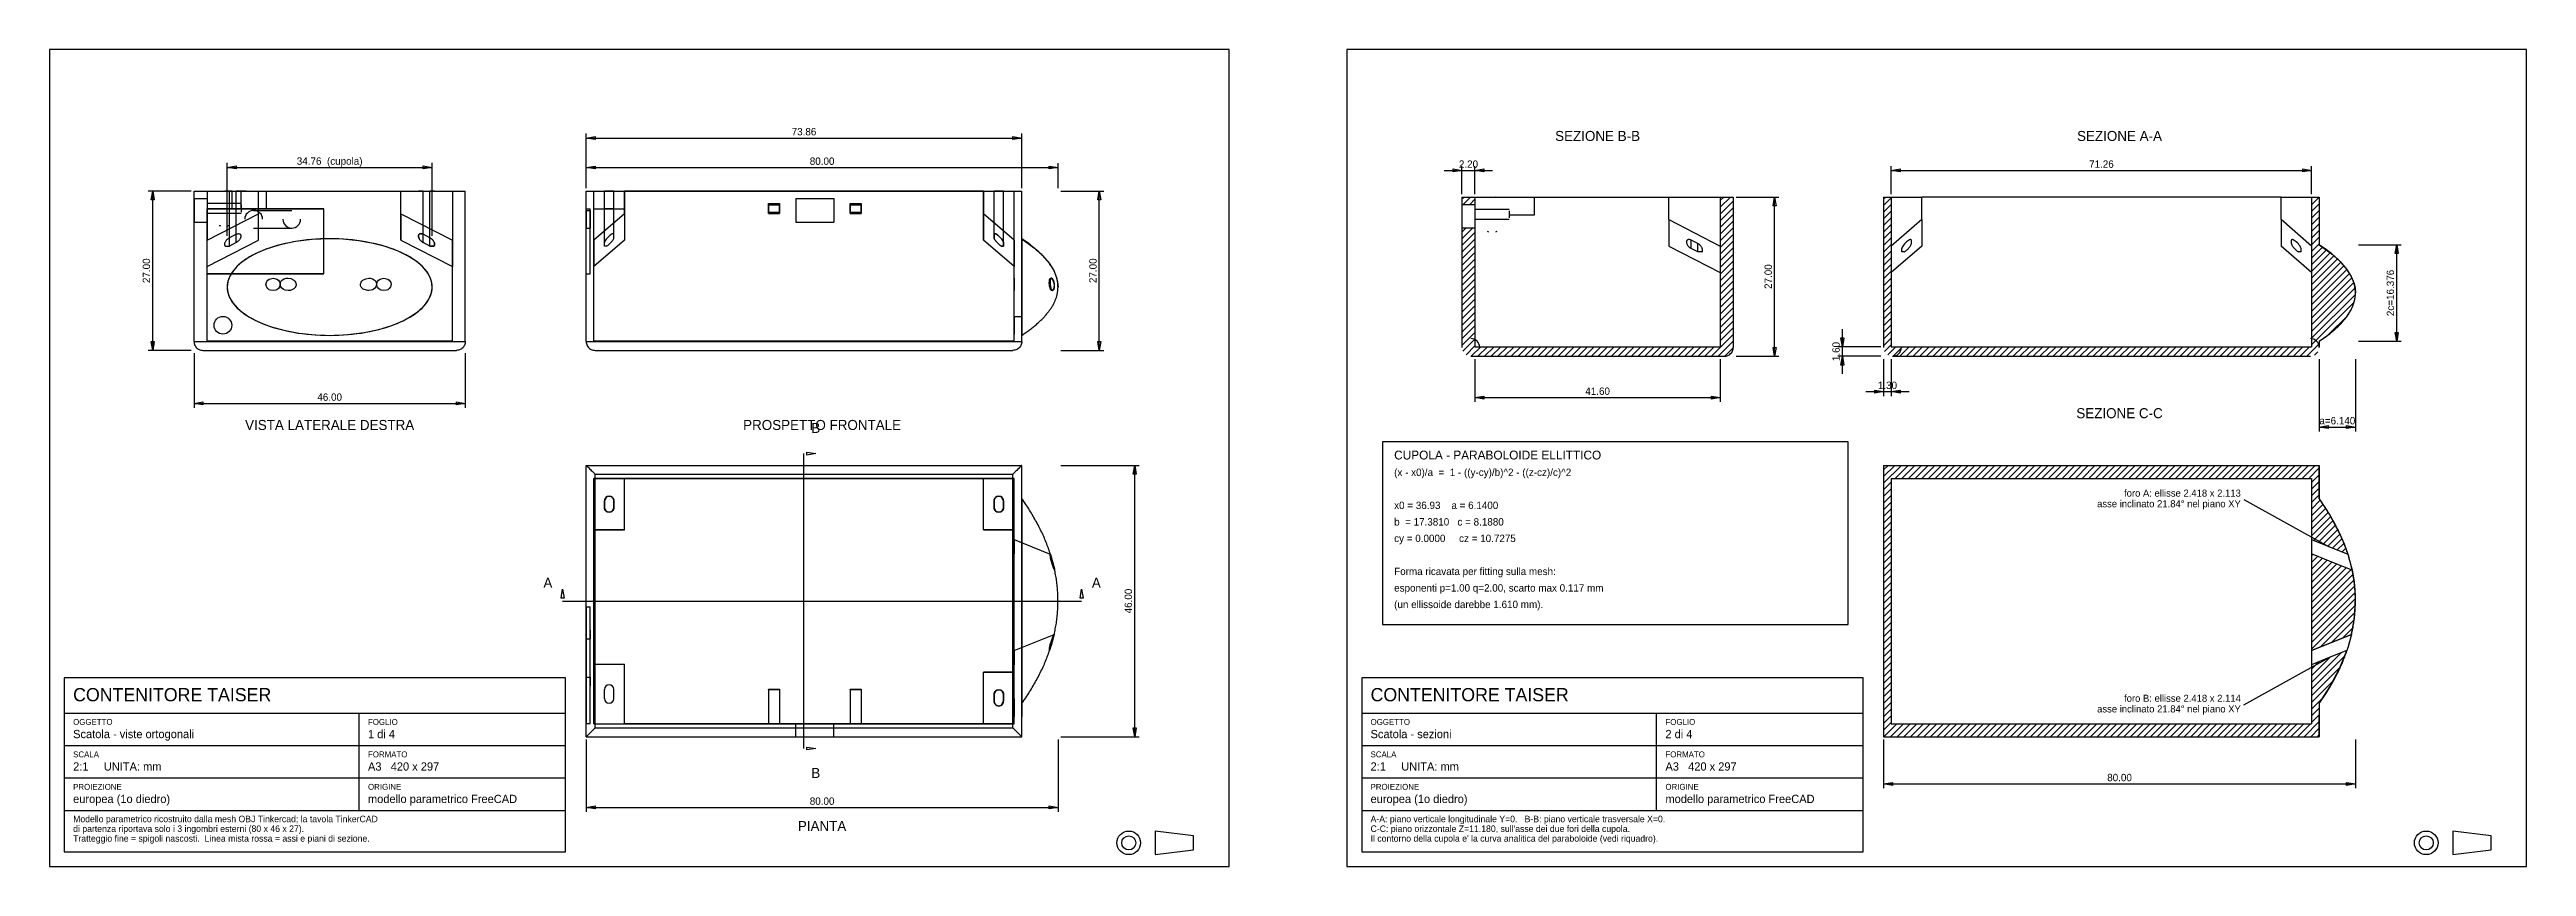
# Model space of a CAD drawing. Header units: metres. Extents: x 10 to 1730, y 10 to 287.
# Drawn here: x 10 to 850, y 10 to 287 of the extents above; entities that cross this region are included whole.
import ezdxf
from ezdxf.enums import TextEntityAlignment as Align

# ---------------------------------------------------------------- set-up
doc = ezdxf.new("R2010")
doc.units = ezdxf.units.M
for name, color, linetype in [('ASSI', 1, 'CONTINUOUS'), ('CONTORNO', 7, 'CONTINUOUS'), ('CORNICE', 7, 'CONTINUOUS'), ('NASCOSTO', 8, 'CONTINUOUS'), ('QUOTE', 5, 'CONTINUOUS'), ('SEZIONE', 9, 'CONTINUOUS')]:
    doc.layers.add(name, color=color, linetype=linetype)

msp = doc.modelspace()

# ---------------------------------------------------------------- texts
at = {"layer": 'ASSI'}
for s, p in [('B', (269.86, 157)), ('A', (179, 104.5)), ('A', (365, 104.5)), ('B', (269.86, 40))]:
    msp.add_text(s, height=3.4, dxfattribs=at).set_placement(p, align=Align.CENTER)
at = {"layer": 'CONTORNO'}
for s, p in [('SEZIONE B-B', (535, 256)), ('SEZIONE A-A', (712, 256)), ('VISTA LATERALE DESTRA', (105, 158)), ('PROSPETTO FRONTALE', (272, 158)), ('SEZIONE C-C', (712, 162)), ('PIANTA', (272, 22))]:
    msp.add_text(s, height=3.4, dxfattribs=at).set_placement(p, align=Align.CENTER)
for s, height, p in [('CUPOLA - PARABOLOIDE ELLITTICO', 3, (466, 148)), ('(x - x0)/a  =  1 - ((y-cy)/b)^2 - ((z-cz)/c)^2', 2.5, (466, 142.4)), ('x0 = 36.93    a = 6.1400', 2.5, (466, 131.2)), ('b  = 17.3810   c = 8.1880', 2.5, (466, 125.6)), ('cy = 0.0000     cz = 10.7275', 2.5, (466, 120)), ('Forma ricavata per fitting sulla mesh:', 2.5, (466, 108.8)), ('esponenti p=1.00 q=2.00, scarto max 0.117 mm', 2.5, (466, 103.2)), ('(un ellissoide darebbe 1.610 mm).', 2.5, (466, 97.6)), ('CONTENITORE TAISER', 4.5, (18, 66)), ('CONTENITORE TAISER', 4.5, (458, 66)), ('OGGETTO', 2, (18, 58)), ('FOGLIO', 2, (118, 58)), ('OGGETTO', 2, (458, 58)), ('FOGLIO', 2, (558, 58)), ('Scatola - viste ortogonali', 2.8, (18, 53.5)), ('1 di 4', 2.8, (118, 53.5)), ('Scatola - sezioni', 2.8, (458, 53.5)), ('2 di 4', 2.8, (558, 53.5)), ('SCALA', 2, (18, 47)), ('2:1     UNITA: mm', 2.8, (18, 42.5)), ('A3   420 x 297', 2.8, (118, 42.5)), ('FORMATO', 2, (118, 47)), ('SCALA', 2, (458, 47)), ('2:1     UNITA: mm', 2.8, (458, 42.5)), ('A3   420 x 297', 2.8, (558, 42.5)), ('FORMATO', 2, (558, 47)), ('europea (1o diedro)', 2.8, (18, 31.5)), ('PROIEZIONE', 2, (18, 36)), ('ORIGINE', 2, (118, 36)), ('modello parametrico FreeCAD', 2.8, (118, 31.5)), ('europea (1o diedro)', 2.8, (458, 31.5)), ('PROIEZIONE', 2, (458, 36)), ('ORIGINE', 2, (558, 36)), ('modello parametrico FreeCAD', 2.8, (558, 31.5)), ('Modello parametrico ricostruito dalla mesh OBJ Tinkercad; la tavola TinkerCAD', 2.2, (18, 25)), ('A-A: piano verticale longitudinale Y=0.   B-B: piano verticale trasversale X=0.', 2.2, (458, 25)), ('Tratteggio fine = spigoli nascosti.  Linea mista rossa = assi e piani di sezione.', 2.2, (18, 18.4)), ('di partenza riportava solo i 3 ingombri esterni (80 x 46 x 27).', 2.2, (18, 21.7)), ("C-C: piano orizzontale Z=11.180, sull'asse dei due fori della cupola.", 2.2, (458, 21.7)), ("Il contorno della cupola e' la curva analitica del paraboloide (vedi riquadro).", 2.2, (458, 18.4))]:
    msp.add_text(s, height=height, dxfattribs=at).set_placement(p)
at = {"layer": 'QUOTE'}
for s, p in [('73.86', (265.86, 257.9)), ('34.76  (cupola)', (105, 247.931)), ('80.00', (272, 247.9)), ('2.20', (491.2, 246.9)), ('71.26', (705.86, 246.9)), ('46.00', (105, 167.9)), ('41.60', (535, 169.9)), ('1.30', (633.3, 171.9)), ('a=6.140', (785.86, 159.9)), ('80.00', (712, 38.9)), ('80.00', (272, 30.9))]:
    msp.add_text(s, height=2.5, dxfattribs=at).set_placement(p, align=Align.CENTER)
for s, p in [('27.00', (44.1, 212)), ('27.00', (365.1, 212)), ('27.00', (594.1, 210)), ('2c=16.376', (805.1, 204.455)), ('1.60', (617.1, 184.6)), ('46.00', (377.1, 100))]:
    msp.add_text(s, height=2.5, rotation=90, dxfattribs=at).set_placement(p, align=Align.CENTER)
for s, p in [('foro A: ellisse 2.418 x 2.113', (753.134, 135.3908)), ('asse inclinato 21.84%%d nel piano XY', (753.134, 131.7908)), ('foro B: ellisse 2.418 x 2.114', (753.134, 65.8212)), ('asse inclinato 21.84%%d nel piano XY', (753.134, 62.2212))]:
    msp.add_text(s, height=2.4, dxfattribs=at).set_placement(p, align=Align.RIGHT)

# ---------------------------------------------------------------- linework, layer by layer
at = {"layer": 'ASSI'}
for p, q in [((265.86, 50), (265.86, 150)), ((184, 100), (360, 100))]:
    msp.add_line(p, q, dxfattribs=at)
at = {"layer": 'CONTORNO'}
for p, q in [((59, 188), (59, 239)), ((59, 239), (151, 239)), ((151, 188), (151, 239)), ((192, 188), (192, 239)), ((192, 239), (339.72, 239)), ((263.086, 236.504), (276.02, 236.504)), ((263.086, 236.504), (263.086, 228.494)), ((276.02, 236.504), (276.02, 228.494)), ((339.72, 188), (339.72, 239)), ((489, 237), (489, 234.504)), ((489, 237), (493.4, 237)), ((493.4, 237), (493.4, 234.504)), ((493.4, 237), (513.56, 237)), ((513.56, 237), (559.096, 237)), ((513.56, 231.004), (513.56, 237)), ((559.096, 237), (576.6, 237)), ((559.096, 229.34061), (559.096, 237)), ((576.6, 237), (581, 237)), ((576.6, 237), (576.6, 186.2)), ((581, 237), (581, 186)), ((632, 237), (632, 186)), ((632, 237), (634.6, 237)), ((634.6, 237), (634.6, 186.2)), ((634.6, 237), (644.958, 237)), ((766.762, 237), (644.958, 237)), ((644.958, 229.34061), (644.958, 237)), ((766.762, 237), (777.12, 237)), ((766.762, 229.34061), (766.762, 237)), ((777.12, 237), (777.12, 186.2)), ((777.12, 237), (779.72, 237)), ((779.72, 237), (779.72, 220.831)), ((263.086, 228.494), (276.02, 228.494)), ((489, 234.504), (489, 226.494)), ((489, 234.504), (493.4, 234.504)), ((493.4, 234.504), (493.4, 226.494)), ((504.956476, 232.78), (493.499524, 232.78)), ((504.956476, 229.404), (493.499524, 229.404)), ((505.078, 229.891049), (505.078, 232.292951)), ((505.078, 231.004), (513.56, 231.004)), ((559.096, 229.34061), (576.6, 220.370058)), ((559.096, 229.34061), (559.096, 220.368477)), ((644.958, 229.34061), (634.6, 220.368477)), ((644.958, 229.34061), (644.958, 220.370058)), ((777.12, 220.368477), (766.762, 229.34061)), ((766.762, 229.34061), (766.762, 220.370058)), ((83.64603, 219.376972), (79.748946, 217.7098)), ((82.128734, 218.787298), (80.97728, 218.291489)), ((83.326248, 219.258272), (82.128734, 218.787298)), ((84.567409, 219.703462), (83.326248, 219.258272)), ((88.240191, 220.802007), (83.64603, 219.376972)), ((85.849719, 220.121972), (84.567409, 219.703462)), ((87.170595, 220.512957), (85.849719, 220.121972)), ((88.527378, 220.875632), (87.170595, 220.512957)), ((93.44027, 221.899032), (88.240191, 220.802007)), ((89.917333, 221.209266), (88.527378, 220.875632)), ((91.337664, 221.513187), (89.917333, 221.209266)), ((92.785508, 221.786782), (91.337664, 221.513187)), ((94.257951, 222.029502), (92.785508, 221.786782)), ((99.096216, 222.5931), (93.44027, 221.899032)), ((95.752027, 222.240856), (94.257951, 222.029502)), ((97.264727, 222.420419), (95.752027, 222.240856)), ((98.793005, 222.567831), (97.264727, 222.420419)), ((100.333783, 222.682793), (98.793005, 222.567831)), ((105, 222.831), (99.096216, 222.5931)), ((101.883958, 222.765075), (100.333783, 222.682793)), ((103.440409, 222.81451), (101.883958, 222.765075)), ((105, 222.831), (103.440409, 222.81451)), ((109.503643, 222.692984), (105, 222.831)), ((106.559591, 222.81451), (105, 222.831)), ((108.116042, 222.765075), (106.559591, 222.81451)), ((109.666217, 222.682793), (108.116042, 222.765075)), ((114.782373, 222.169207), (109.503643, 222.692984)), ((111.206995, 222.567831), (109.666217, 222.682793)), ((112.735273, 222.420419), (111.206995, 222.567831)), ((114.247973, 222.240856), (112.735273, 222.420419)), ((115.742049, 222.029502), (114.247973, 222.240856)), ((119.755046, 221.282602), (114.782373, 222.169207)), ((117.214492, 221.786782), (115.742049, 222.029502)), ((118.662336, 221.513187), (117.214492, 221.786782)), ((120.082667, 221.209266), (118.662336, 221.513187)), ((124.278491, 220.081911), (119.755046, 221.282602)), ((121.472622, 220.875632), (120.082667, 221.209266)), ((122.829405, 220.512957), (121.472622, 220.875632)), ((124.150281, 220.121972), (122.829405, 220.512957)), ((125.432591, 219.703462), (124.150281, 220.121972)), ((128.249156, 218.629472), (124.278491, 220.081911)), ((126.673752, 219.258272), (125.432591, 219.703462)), ((127.871266, 218.787298), (126.673752, 219.258272)), ((129.02272, 218.291489), (127.871266, 218.787298)), ((131.608154, 216.993115), (128.249156, 218.629472)), ((339.72, 222.831), (343.740563, 219.885243)), ((340.068351, 222.597057), (339.72, 222.831)), ((340.41169, 222.363114), (340.068351, 222.597057)), ((340.750016, 222.129171), (340.41169, 222.363114)), ((341.083331, 221.895229), (340.750016, 222.129171)), ((341.411633, 221.661286), (341.083331, 221.895229)), ((341.734922, 221.427343), (341.411633, 221.661286)), ((342.0532, 221.1934), (341.734922, 221.427343)), ((342.366465, 220.959457), (342.0532, 221.1934)), ((342.674718, 220.725514), (342.366465, 220.959457)), ((342.977959, 220.491571), (342.674718, 220.725514)), ((343.276188, 220.257629), (342.977959, 220.491571)), ((343.569404, 220.023686), (343.276188, 220.257629)), ((343.857608, 219.789743), (343.569404, 220.023686)), ((343.740563, 219.885243), (346.791396, 217.120208)), ((344.1408, 219.5558), (343.857608, 219.789743)), ((344.41898, 219.321857), (344.1408, 219.5558)), ((344.692147, 219.087914), (344.41898, 219.321857)), ((344.960302, 218.853971), (344.692147, 219.087914)), ((345.223445, 218.620029), (344.960302, 218.853971)), ((345.481576, 218.386086), (345.223445, 218.620029)), ((489, 226.494), (489, 186)), ((489, 226.494), (493.4, 226.494)), ((493.4, 226.494), (493.4, 186.2)), ((559.096, 220.368477), (576.6, 211.397926)), ((565.124218, 221.919302), (565.114, 221.766939)), ((565.114, 221.766939), (565.124218, 221.604104)), ((565.154742, 222.059276), (565.124218, 221.919302)), ((565.124218, 221.604104), (565.154742, 221.432843)), ((565.20519, 222.1851), (565.154742, 222.059276)), ((565.154742, 221.432843), (565.20519, 221.255312)), ((565.274926, 222.295193), (565.20519, 222.1851)), ((565.20519, 221.255312), (565.274926, 221.073741)), ((565.363073, 222.388171), (565.274926, 222.295193)), ((565.274926, 221.073741), (565.363073, 220.890415)), ((565.468524, 222.462863), (565.363073, 222.388171)), ((565.363073, 220.890415), (565.468524, 220.707639)), ((565.589951, 222.51833), (565.468524, 222.462863)), ((565.468524, 220.707639), (565.589951, 220.527711)), ((565.725829, 222.553876), (565.589951, 222.51833)), ((565.589951, 220.527711), (565.725829, 220.352895)), ((565.874448, 222.569053), (565.725829, 222.553876)), ((565.725829, 220.352895), (565.874448, 220.185388)), ((566.033939, 222.56367), (565.874448, 222.569053)), ((565.874448, 220.185388), (566.033939, 220.027298)), ((566.202297, 222.537794), (566.033939, 222.56367)), ((566.033939, 220.027298), (566.202297, 219.880611)), ((566.377403, 222.491752), (566.202297, 222.537794)), ((566.202297, 219.880611), (566.377403, 219.747174)), ((566.557058, 222.426122), (566.377403, 222.491752)), ((566.377403, 219.747174), (566.557058, 219.628663)), ((566.739, 222.34173), (566.557058, 222.426122)), ((566.557058, 219.628663), (566.739, 219.52657)), ((566.739, 219.52657), (566.739, 222.34173)), ((568.975, 221.195812), (566.739, 222.34173)), ((568.975, 218.380651), (566.739, 219.52657)), ((568.975, 218.380651), (568.975, 221.195812)), ((569.156942, 221.093718), (568.975, 221.195812)), ((569.336597, 220.975208), (569.156942, 221.093718)), ((569.511703, 220.84177), (569.336597, 220.975208)), ((569.680061, 220.695084), (569.511703, 220.84177)), ((569.839552, 220.536993), (569.680061, 220.695084)), ((569.988171, 220.369486), (569.839552, 220.536993)), ((570.124049, 220.19467), (569.988171, 220.369486)), ((570.245476, 220.014742), (570.124049, 220.19467)), ((570.350927, 219.831966), (570.245476, 220.014742)), ((570.439074, 219.64864), (570.350927, 219.831966)), ((570.392949, 218.374), (570.420934, 218.404876)), ((570.420934, 218.404876), (570.446999, 218.43759)), ((570.50881, 219.46707), (570.439074, 219.64864)), ((570.446999, 218.43759), (570.471108, 218.472099)), ((570.471108, 218.472099), (570.493229, 218.508356)), ((570.493229, 218.508356), (570.513333, 218.546314)), ((570.559258, 219.289538), (570.50881, 219.46707)), ((570.513333, 218.546314), (570.531393, 218.585921)), ((570.531393, 218.585921), (570.547385, 218.627127)), ((570.547385, 218.627127), (570.561289, 218.669874)), ((570.589782, 219.118278), (570.559258, 219.289538)), ((570.561289, 218.669874), (570.573084, 218.714108)), ((570.573084, 218.714108), (570.582757, 218.759769)), ((570.582757, 218.759769), (570.590293, 218.806796)), ((570.6, 218.955442), (570.589782, 219.118278)), ((570.590293, 218.806796), (570.595683, 218.855127)), ((570.595683, 218.855127), (570.598921, 218.904697)), ((570.598921, 218.904697), (570.6, 218.955442)), ((644.958, 220.370058), (634.6, 211.397926)), ((638.190742, 219.747174), (638.15, 219.52657)), ((638.15, 218.380651), (638.15, 219.52657)), ((638.310926, 220.027298), (638.190742, 219.747174)), ((638.504524, 220.352895), (638.310926, 220.027298)), ((638.761829, 220.707639), (638.504524, 220.352895)), ((639.069939, 221.073741), (638.761829, 220.707639)), ((638.981245, 218.374), (639.200004, 218.511256)), ((639.413403, 221.432843), (639.069939, 221.073741)), ((639.200004, 218.511256), (639.431446, 218.676679)), ((639.775, 221.766939), (639.413403, 221.432843)), ((639.431446, 218.676679), (639.670465, 218.866618)), ((639.670465, 218.866618), (639.91179, 219.076886)), ((640.136597, 222.059276), (639.775, 221.766939)), ((639.91179, 219.076886), (640.150098, 219.302843)), ((640.480061, 222.295193), (640.136597, 222.059276)), ((640.150098, 219.302843), (640.380132, 219.539506)), ((640.380132, 219.539506), (640.596819, 219.781656)), ((640.788171, 222.462863), (640.480061, 222.295193)), ((640.596819, 219.781656), (640.79538, 220.02395)), ((641.045476, 222.553876), (640.788171, 222.462863)), ((640.79538, 220.02395), (640.971434, 220.261045)), ((640.971434, 220.261045), (641.121099, 220.487712)), ((641.239074, 222.56367), (641.045476, 222.553876)), ((641.121099, 220.487712), (641.241073, 220.69895)), ((641.359258, 222.491752), (641.239074, 222.56367)), ((641.241073, 220.69895), (641.328711, 220.890101)), ((641.328711, 220.890101), (641.382079, 221.056948)), ((641.4, 222.34173), (641.359258, 222.491752)), ((641.382079, 221.056948), (641.4, 221.195812)), ((641.4, 221.195812), (641.4, 222.34173)), ((777.12, 211.397926), (766.762, 220.370058)), ((770.360742, 222.491752), (770.32, 222.34173)), ((770.32, 221.195812), (770.32, 222.34173)), ((770.32, 221.195812), (770.337921, 221.056948)), ((770.337921, 221.056948), (770.391289, 220.890101)), ((770.480926, 222.56367), (770.360742, 222.491752)), ((770.391289, 220.890101), (770.478927, 220.69895)), ((770.478927, 220.69895), (770.598901, 220.487712)), ((770.674524, 222.553876), (770.480926, 222.56367)), ((770.598901, 220.487712), (770.748566, 220.261045)), ((770.931829, 222.462863), (770.674524, 222.553876)), ((770.748566, 220.261045), (770.92462, 220.02395)), ((770.92462, 220.02395), (771.123181, 219.781656)), ((771.239939, 222.295193), (770.931829, 222.462863)), ((771.123181, 219.781656), (771.339868, 219.539506)), ((771.583403, 222.059276), (771.239939, 222.295193)), ((771.339868, 219.539506), (771.569902, 219.302843)), ((771.569902, 219.302843), (771.80821, 219.076886)), ((771.945, 221.766939), (771.583403, 222.059276)), ((771.80821, 219.076886), (772.049535, 218.866618)), ((772.306597, 221.432843), (771.945, 221.766939)), ((772.049535, 218.866618), (772.288554, 218.676679)), ((772.288554, 218.676679), (772.519996, 218.511256)), ((772.650061, 221.073741), (772.306597, 221.432843)), ((772.519996, 218.511256), (772.738755, 218.374)), ((772.958171, 220.707639), (772.650061, 221.073741)), ((773.215476, 220.352895), (772.958171, 220.707639)), ((773.409074, 220.027298), (773.215476, 220.352895)), ((773.529258, 219.747174), (773.409074, 220.027298)), ((773.57, 219.52657), (773.529258, 219.747174)), ((773.57, 218.380651), (773.57, 219.52657)), ((779.72, 220.831), (783.740563, 217.885243)), ((780.068351, 220.597057), (779.72, 220.831)), ((780.41169, 220.363114), (780.068351, 220.597057)), ((780.750016, 220.129171), (780.41169, 220.363114)), ((781.083331, 219.895229), (780.750016, 220.129171)), ((781.411633, 219.661286), (781.083331, 219.895229)), ((781.734922, 219.427343), (781.411633, 219.661286)), ((782.0532, 219.1934), (781.734922, 219.427343)), ((782.366465, 218.959457), (782.0532, 219.1934)), ((782.674718, 218.725514), (782.366465, 218.959457)), ((782.977959, 218.491571), (782.674718, 218.725514)), ((783.276188, 218.257629), (782.977959, 218.491571)), ((71.137764, 210.156741), (70.457358, 208.291796)), ((71.109556, 210.099003), (70.79664, 209.379048)), ((71.490723, 210.811619), (71.109556, 210.099003)), ((72.337489, 212.059912), (71.137764, 210.156741)), ((71.939373, 211.515462), (71.490723, 210.811619)), ((72.454603, 212.209114), (71.939373, 211.515462)), ((74.128722, 213.983011), (72.337489, 212.059912)), ((73.035376, 212.891178), (72.454603, 212.209114)), ((73.68052, 213.56028), (73.035376, 212.891178)), ((74.388738, 214.215073), (73.68052, 213.56028)), ((76.581963, 215.886339), (74.128722, 213.983011)), ((75.158603, 214.854239), (74.388738, 214.215073)), ((75.988565, 215.476489), (75.158603, 214.854239)), ((76.876951, 216.080571), (75.988565, 215.476489)), ((79.748946, 217.7098), (76.581963, 215.886339)), ((77.821974, 216.665269), (76.876951, 216.080571)), ((78.82173, 217.229405), (77.821974, 216.665269)), ((79.874205, 217.771842), (78.82173, 217.229405)), ((80.97728, 218.291489), (79.874205, 217.771842)), ((130.125795, 217.771842), (129.02272, 218.291489)), ((131.17827, 217.229405), (130.125795, 217.771842)), ((132.178026, 216.665269), (131.17827, 217.229405)), ((134.33947, 215.237903), (131.608154, 216.993115)), ((133.123049, 216.080571), (132.178026, 216.665269)), ((134.011435, 215.476489), (133.123049, 216.080571)), ((134.841397, 214.854239), (134.011435, 215.476489)), ((136.462262, 213.418882), (134.33947, 215.237903)), ((135.611262, 214.215073), (134.841397, 214.854239)), ((136.31948, 213.56028), (135.611262, 214.215073)), ((136.964624, 212.891178), (136.31948, 213.56028)), ((138.018872, 211.575605), (136.462262, 213.418882)), ((137.545397, 212.209114), (136.964624, 212.891178)), ((138.060627, 211.515462), (137.545397, 212.209114)), ((139.060191, 209.728985), (138.018872, 211.575605)), ((138.509277, 210.811619), (138.060627, 211.515462)), ((138.890444, 210.099003), (138.509277, 210.811619)), ((139.20336, 209.379048), (138.890444, 210.099003)), ((345.734694, 218.152143), (345.481576, 218.386086)), ((345.9828, 217.9182), (345.734694, 218.152143)), ((346.225894, 217.684257), (345.9828, 217.9182)), ((346.463976, 217.450314), (346.225894, 217.684257)), ((346.697045, 217.216371), (346.463976, 217.450314)), ((346.925102, 216.982429), (346.697045, 217.216371)), ((346.791396, 217.120208), (349.02461, 214.515846)), ((347.148147, 216.748486), (346.925102, 216.982429)), ((347.36618, 216.514543), (347.148147, 216.748486)), ((347.5792, 216.2806), (347.36618, 216.514543)), ((347.787208, 216.046657), (347.5792, 216.2806)), ((347.990204, 215.812714), (347.787208, 216.046657)), ((348.188188, 215.578771), (347.990204, 215.812714)), ((348.381159, 215.344829), (348.188188, 215.578771)), ((348.569118, 215.110886), (348.381159, 215.344829)), ((348.752065, 214.876943), (348.569118, 215.110886)), ((348.93, 214.643), (348.752065, 214.876943)), ((349.102922, 214.409057), (348.93, 214.643)), ((349.02461, 214.515846), (350.568795, 212.045614)), ((349.270833, 214.175114), (349.102922, 214.409057)), ((349.433731, 213.941171), (349.270833, 214.175114)), ((349.591616, 213.707229), (349.433731, 213.941171)), ((349.74449, 213.473286), (349.591616, 213.707229)), ((349.892351, 213.239343), (349.74449, 213.473286)), ((350.0352, 213.0054), (349.892351, 213.239343)), ((350.173037, 212.771457), (350.0352, 213.0054)), ((350.305861, 212.537514), (350.173037, 212.771457)), ((350.433673, 212.303571), (350.305861, 212.537514)), ((350.556473, 212.069629), (350.433673, 212.303571)), ((350.674261, 211.835686), (350.556473, 212.069629)), ((350.568795, 212.045614), (351.524826, 209.676329)), ((350.787037, 211.601743), (350.674261, 211.835686)), ((350.8948, 211.3678), (350.787037, 211.601743)), ((350.997551, 211.133857), (350.8948, 211.3678)), ((351.09529, 210.899914), (350.997551, 211.133857)), ((351.188016, 210.665971), (351.09529, 210.899914)), ((351.275731, 210.432029), (351.188016, 210.665971)), ((351.358433, 210.198086), (351.275731, 210.432029)), ((351.436122, 209.964143), (351.358433, 210.198086)), ((568.975, 218.380651), (568.975933, 218.380173)), ((568.975933, 218.380173), (568.976867, 218.379696)), ((568.976867, 218.379696), (568.9778, 218.379218)), ((568.9778, 218.379218), (568.978734, 218.378742)), ((568.978734, 218.378742), (568.979667, 218.378265)), ((568.979667, 218.378265), (568.9806, 218.37779)), ((568.9806, 218.37779), (568.981534, 218.377314)), ((568.981534, 218.377314), (568.982467, 218.376839)), ((568.982467, 218.376839), (568.983401, 218.376365)), ((568.983401, 218.376365), (568.984334, 218.375891)), ((568.984334, 218.375891), (568.985267, 218.375418)), ((568.985267, 218.375418), (568.986201, 218.374945)), ((568.986201, 218.374945), (568.987134, 218.374472)), ((568.987134, 218.374472), (568.988068, 218.374)), ((570.392949, 218.374), (568.988068, 218.374)), ((638.15, 218.380651), (638.15, 218.380173)), ((638.15, 218.380173), (638.150001, 218.379696)), ((638.150001, 218.379696), (638.150002, 218.379218)), ((638.150002, 218.379218), (638.150004, 218.378742)), ((638.150004, 218.378742), (638.150007, 218.378265)), ((638.150007, 218.378265), (638.15001, 218.37779)), ((638.15001, 218.37779), (638.150013, 218.377314)), ((638.150013, 218.377314), (638.150017, 218.376839)), ((638.150017, 218.376839), (638.150022, 218.376365)), ((638.150022, 218.376365), (638.150027, 218.375891)), ((638.150027, 218.375891), (638.150032, 218.375418)), ((638.150032, 218.375418), (638.150039, 218.374945)), ((638.150039, 218.374945), (638.150045, 218.374472)), ((638.150045, 218.374472), (638.150053, 218.374)), ((638.981245, 218.374), (638.150053, 218.374)), ((773.569947, 218.374), (772.738755, 218.374)), ((773.569947, 218.374), (773.569955, 218.374472)), ((773.569955, 218.374472), (773.569961, 218.374945)), ((773.569961, 218.374945), (773.569968, 218.375418)), ((773.569968, 218.375418), (773.569973, 218.375891)), ((773.569973, 218.375891), (773.569978, 218.376365)), ((773.569978, 218.376365), (773.569983, 218.376839)), ((773.569983, 218.376839), (773.569987, 218.377314)), ((773.569987, 218.377314), (773.56999, 218.37779)), ((773.56999, 218.37779), (773.569993, 218.378265)), ((773.569993, 218.378265), (773.569996, 218.378742)), ((773.569996, 218.378742), (773.569998, 218.379218)), ((773.569998, 218.379218), (773.569999, 218.379696)), ((773.569999, 218.379696), (773.57, 218.380173)), ((773.57, 218.380173), (773.57, 218.380651)), ((783.569404, 218.023686), (783.276188, 218.257629)), ((783.857608, 217.789743), (783.569404, 218.023686)), ((783.740563, 217.885243), (786.791396, 215.120208)), ((784.1408, 217.5558), (783.857608, 217.789743)), ((784.41898, 217.321857), (784.1408, 217.5558)), ((784.692147, 217.087914), (784.41898, 217.321857)), ((784.960302, 216.853971), (784.692147, 217.087914)), ((785.223445, 216.620029), (784.960302, 216.853971)), ((785.481576, 216.386086), (785.223445, 216.620029)), ((785.734694, 216.152143), (785.481576, 216.386086)), ((785.9828, 215.9182), (785.734694, 216.152143)), ((786.225894, 215.684257), (785.9828, 215.9182)), ((786.463976, 215.450314), (786.225894, 215.684257)), ((786.697045, 215.216371), (786.463976, 215.450314)), ((786.925102, 214.982429), (786.697045, 215.216371)), ((786.791396, 215.120208), (789.02461, 212.515846)), ((787.148147, 214.748486), (786.925102, 214.982429)), ((787.36618, 214.514543), (787.148147, 214.748486)), ((787.5792, 214.2806), (787.36618, 214.514543)), ((787.787208, 214.046657), (787.5792, 214.2806)), ((787.990204, 213.812714), (787.787208, 214.046657)), ((788.188188, 213.578771), (787.990204, 213.812714)), ((788.381159, 213.344829), (788.188188, 213.578771)), ((788.569118, 213.110886), (788.381159, 213.344829)), ((788.752065, 212.876943), (788.569118, 213.110886)), ((788.93, 212.643), (788.752065, 212.876943)), ((789.102922, 212.409057), (788.93, 212.643)), ((789.02461, 212.515846), (790.568795, 210.045614)), ((789.270833, 212.175114), (789.102922, 212.409057)), ((789.433731, 211.941171), (789.270833, 212.175114)), ((789.591616, 211.707229), (789.433731, 211.941171)), ((789.74449, 211.473286), (789.591616, 211.707229)), ((789.892351, 211.239343), (789.74449, 211.473286)), ((790.0352, 211.0054), (789.892351, 211.239343)), ((790.173037, 210.771457), (790.0352, 211.0054)), ((790.305861, 210.537514), (790.173037, 210.771457)), ((790.433673, 210.303571), (790.305861, 210.537514)), ((790.556473, 210.069629), (790.433673, 210.303571)), ((790.674261, 209.835686), (790.556473, 210.069629)), ((790.568795, 210.045614), (791.524826, 207.676329)), ((70.273003, 207.189706), (70.238, 206.455)), ((70.238, 206.455), (70.273003, 205.720294)), ((70.457358, 208.291796), (70.238006, 206.464559)), ((70.238006, 206.464559), (70.446914, 204.66233)), ((70.377942, 207.922933), (70.273003, 207.189706)), ((70.273003, 205.720294), (70.377942, 204.987067)), ((70.552604, 208.653204), (70.377942, 207.922933)), ((70.377942, 204.987067), (70.552604, 204.256796)), ((70.446914, 204.66233), (71.081265, 202.86989)), ((70.79664, 209.379048), (70.552604, 208.653204)), ((70.552604, 204.256796), (70.79664, 203.530952)), ((70.79664, 203.530952), (71.109556, 202.810997)), ((71.081265, 202.86989), (72.164428, 201.079176)), ((71.109556, 202.810997), (71.490723, 202.098381)), ((71.490723, 202.098381), (71.939373, 201.394538)), ((88.210543, 207.650414), (88.233788, 207.358)), ((88.213049, 207.178055), (88.286897, 207.975235)), ((88.315503, 206.787579), (88.213049, 207.178055)), ((88.233788, 207.358), (88.220088, 207.133285)), ((88.286897, 207.975235), (88.538109, 208.459119)), ((88.703798, 206.160502), (88.315503, 206.787579)), ((88.538109, 208.459119), (88.691674, 208.646918)), ((88.691674, 208.646918), (88.96652, 208.897913)), ((89.378849, 205.631003), (88.703798, 206.160502)), ((88.96652, 208.897913), (89.527356, 209.22389)), ((89.918063, 205.401159), (89.378849, 205.631003)), ((89.527356, 209.22389), (90.231555, 209.42671)), ((90.9488, 205.244), (89.918063, 205.401159)), ((90.231555, 209.42671), (90.790416, 209.472)), ((90.790416, 209.472), (91.855777, 209.309716)), ((91.722782, 205.330362), (90.9488, 205.244)), ((92.449845, 205.589713), (91.722782, 205.330362)), ((91.855777, 209.309716), (92.872952, 208.778291)), ((92.807703, 205.805274), (92.449845, 205.589713)), ((93.19776, 206.152994), (92.807703, 205.805274)), ((92.872952, 208.778291), (93.154387, 208.514968)), ((93.154387, 208.514968), (93.440121, 208.120506)), ((93.436517, 206.482847), (93.19776, 206.152994)), ((93.451197, 206.508951), (93.436517, 206.482847)), ((93.440121, 208.120506), (93.659296, 207.358)), ((93.645811, 207.087633), (93.451197, 206.508951)), ((93.659296, 207.358), (93.645811, 207.087633)), ((115.488061, 207.504646), (115.527389, 207.707617)), ((115.490769, 207.079149), (115.488061, 207.504646)), ((115.607272, 206.665012), (115.490769, 207.079149)), ((115.527389, 207.707617), (115.665799, 208.068992)), ((115.705173, 206.470143), (115.607272, 206.665012)), ((115.665799, 208.068992), (115.944222, 208.478383)), ((115.940978, 206.146612), (115.705173, 206.470143)), ((116.330028, 205.800447), (115.940978, 206.146612)), ((115.944222, 208.478383), (116.22163, 208.750157)), ((116.22163, 208.750157), (117.225141, 209.296875)), ((116.686306, 205.586256), (116.330028, 205.800447)), ((117.898521, 205.256216), (116.686306, 205.586256)), ((117.225141, 209.296875), (118.321909, 209.472)), ((118.164705, 205.246), (117.898521, 205.256216)), ((119.099863, 205.376571), (118.164705, 205.246)), ((118.321909, 209.472), (118.786811, 209.44033)), ((118.786811, 209.44033), (119.488666, 209.259269)), ((119.613109, 205.575813), (119.099863, 205.376571)), ((119.488666, 209.259269), (120.060827, 208.950377)), ((120.286029, 206.05141), (119.613109, 205.575813)), ((120.060827, 208.950377), (120.349718, 208.703523)), ((120.656186, 206.533405), (120.286029, 206.05141)), ((120.349718, 208.703523), (120.510103, 208.520306)), ((120.510103, 208.520306), (120.786025, 208.027716)), ((120.893814, 207.359), (120.656186, 206.533405)), ((120.786025, 208.027716), (120.893814, 207.359)), ((137.147556, 200.2243), (138.559989, 202.185887)), ((138.060627, 201.394538), (138.509277, 202.098381)), ((138.509277, 202.098381), (138.890444, 202.810997)), ((138.559989, 202.185887), (139.40854, 204.125655)), ((138.890444, 202.810997), (139.20336, 203.530952)), ((139.629919, 207.881194), (139.060191, 209.728985)), ((139.447396, 208.653204), (139.20336, 209.379048)), ((139.20336, 203.530952), (139.447396, 204.256796)), ((139.40854, 204.125655), (139.749714, 206.019656)), ((139.622058, 207.922933), (139.447396, 208.653204)), ((139.447396, 204.256796), (139.622058, 204.987067)), ((139.726997, 207.189706), (139.622058, 207.922933)), ((139.622058, 204.987067), (139.726997, 205.720294)), ((139.749714, 206.019656), (139.629919, 207.881194)), ((139.762, 206.455), (139.726997, 207.189706)), ((139.726997, 205.720294), (139.762, 206.455)), ((349.055579, 207.975235), (349.062179, 208.459119)), ((349.112327, 207.178055), (349.055579, 207.975235)), ((349.062179, 208.459119), (349.077235, 208.646918)), ((349.077235, 208.646918), (349.114297, 208.897913)), ((349.166052, 206.787579), (349.112327, 207.178055)), ((349.114297, 208.897913), (349.216065, 209.22389)), ((349.297285, 206.160502), (349.166052, 206.787579)), ((349.216065, 209.22389), (349.379162, 209.42671)), ((349.489119, 205.631003), (349.297285, 206.160502)), ((349.379162, 209.42671), (349.531316, 209.472)), ((349.637596, 205.401159), (349.489119, 205.631003)), ((349.531316, 209.472), (349.871095, 209.309716)), ((349.926454, 205.244), (349.637596, 205.401159)), ((349.871095, 209.309716), (350.258323, 208.778291)), ((350.15064, 205.330362), (349.926454, 205.244)), ((350.365099, 205.589713), (350.15064, 205.330362)), ((350.258323, 208.778291), (350.379737, 208.514968)), ((350.470033, 205.805274), (350.365099, 205.589713)), ((350.379737, 208.514968), (350.514993, 208.120506)), ((350.580298, 206.152994), (350.470033, 205.805274)), ((350.514993, 208.120506), (350.655681, 207.358)), ((350.641131, 206.482847), (350.580298, 206.152994)), ((350.671583, 207.087633), (350.641131, 206.482847)), ((350.655681, 207.358), (350.671583, 207.087633)), ((350.8948, 201.5422), (350.997551, 201.776143)), ((350.997551, 201.776143), (351.09529, 202.010086)), ((351.09529, 202.010086), (351.188016, 202.244029)), ((351.188016, 202.244029), (351.275731, 202.477971)), ((351.275731, 202.477971), (351.358433, 202.711914)), ((351.358433, 202.711914), (351.436122, 202.945857)), ((351.5088, 209.7302), (351.436122, 209.964143)), ((351.436122, 202.945857), (351.5088, 203.1798)), ((351.576465, 209.496257), (351.5088, 209.7302)), ((351.5088, 203.1798), (351.576465, 203.413743)), ((351.524826, 209.676329), (351.878677, 208.082725)), ((351.639118, 209.262314), (351.576465, 209.496257)), ((351.576465, 203.413743), (351.639118, 203.647686)), ((351.696759, 209.028371), (351.639118, 209.262314)), ((351.639118, 203.647686), (351.696759, 203.881629)), ((351.749388, 208.794429), (351.696759, 209.028371)), ((351.696759, 203.881629), (351.749388, 204.115571)), ((351.797004, 208.560486), (351.749388, 208.794429)), ((351.749388, 204.115571), (351.797004, 204.349514)), ((351.839608, 208.326543), (351.797004, 208.560486)), ((351.797004, 204.349514), (351.839608, 204.583457)), ((351.8772, 208.0926), (351.839608, 208.326543)), ((351.839608, 204.583457), (351.8772, 204.8174)), ((351.90978, 207.858657), (351.8772, 208.0926)), ((351.8772, 204.8174), (351.90978, 205.051343)), ((351.878677, 208.082725), (352, 206.455)), ((351.937347, 207.624714), (351.90978, 207.858657)), ((351.90978, 205.051343), (351.937347, 205.285286)), ((351.959902, 207.390771), (351.937347, 207.624714)), ((351.937347, 205.285286), (351.959902, 205.519229)), ((351.977445, 207.156829), (351.959902, 207.390771)), ((351.959902, 205.519229), (351.977445, 205.753171)), ((351.989976, 206.922886), (351.977445, 207.156829)), ((351.977445, 205.753171), (351.989976, 205.987114)), ((351.997494, 206.688943), (351.989976, 206.922886)), ((351.989976, 205.987114), (351.997494, 206.221057)), ((352, 206.455), (351.997494, 206.688943)), ((351.997494, 206.221057), (352, 206.455)), ((790.787037, 209.601743), (790.674261, 209.835686)), ((790.8948, 209.3678), (790.787037, 209.601743)), ((790.997551, 209.133857), (790.8948, 209.3678)), ((791.09529, 208.899914), (790.997551, 209.133857)), ((791.188016, 208.665971), (791.09529, 208.899914)), ((791.138905, 200.118551), (791.774445, 202.235603)), ((791.275731, 208.432029), (791.188016, 208.665971)), ((791.358433, 208.198086), (791.275731, 208.432029)), ((791.436122, 207.964143), (791.358433, 208.198086)), ((791.5088, 207.7302), (791.436122, 207.964143)), ((791.576465, 207.496257), (791.5088, 207.7302)), ((791.524826, 207.676329), (791.878677, 206.082725)), ((791.639118, 207.262314), (791.576465, 207.496257)), ((791.576465, 201.413743), (791.639118, 201.647686)), ((791.696759, 207.028371), (791.639118, 207.262314)), ((791.639118, 201.647686), (791.696759, 201.881629)), ((791.749388, 206.794429), (791.696759, 207.028371)), ((791.696759, 201.881629), (791.749388, 202.115571)), ((791.797004, 206.560486), (791.749388, 206.794429)), ((791.749388, 202.115571), (791.797004, 202.349514)), ((791.774445, 202.235603), (791.941948, 203.329058)), ((791.839608, 206.326543), (791.797004, 206.560486)), ((791.797004, 202.349514), (791.839608, 202.583457)), ((791.8772, 206.0926), (791.839608, 206.326543)), ((791.839608, 202.583457), (791.8772, 202.8174)), ((791.90978, 205.858657), (791.8772, 206.0926)), ((791.8772, 202.8174), (791.90978, 203.051343)), ((791.878677, 206.082725), (792, 204.455)), ((791.937347, 205.624714), (791.90978, 205.858657)), ((791.90978, 203.051343), (791.937347, 203.285286)), ((791.959902, 205.390771), (791.937347, 205.624714)), ((791.937347, 203.285286), (791.959902, 203.519229)), ((791.941948, 203.329058), (792, 204.455)), ((791.977445, 205.156829), (791.959902, 205.390771)), ((791.959902, 203.519229), (791.977445, 203.753171)), ((791.989976, 204.922886), (791.977445, 205.156829)), ((791.977445, 203.753171), (791.989976, 203.987114)), ((791.997494, 204.688943), (791.989976, 204.922886)), ((791.989976, 203.987114), (791.997494, 204.221057)), ((792, 204.455), (791.997494, 204.688943)), ((791.997494, 204.221057), (792, 204.455)), ((71.939373, 201.394538), (72.454603, 200.700886)), ((72.164428, 201.079176), (73.735745, 199.295949)), ((72.454603, 200.700886), (73.035376, 200.018822)), ((73.035376, 200.018822), (73.68052, 199.34972)), ((73.68052, 199.34972), (74.388738, 198.694927)), ((73.735745, 199.295949), (74.895225, 198.267)), ((74.388738, 198.694927), (75.158603, 198.055761)), ((74.895225, 198.267), (77.531469, 196.41874)), ((75.158603, 198.055761), (75.988565, 197.433511)), ((75.988565, 197.433511), (76.876951, 196.829429)), ((76.876951, 196.829429), (77.821974, 196.244731)), ((77.531469, 196.41874), (80.843739, 194.678981)), ((77.821974, 196.244731), (78.82173, 195.680595)), ((78.82173, 195.680595), (79.874205, 195.138158)), ((79.874205, 195.138158), (80.97728, 194.618511)), ((80.843739, 194.678981), (84.828052, 193.118192)), ((80.97728, 194.618511), (82.128734, 194.122702)), ((82.128734, 194.122702), (83.326248, 193.651728)), ((83.326248, 193.651728), (84.567409, 193.206538)), ((84.567409, 193.206538), (85.849719, 192.788028)), ((121.672925, 192.085545), (126.101096, 193.441165)), ((124.150281, 192.788028), (125.432591, 193.206538)), ((125.432591, 193.206538), (126.673752, 193.651728)), ((126.101096, 193.441165), (129.896617, 195.026305)), ((126.673752, 193.651728), (127.871266, 194.122702)), ((127.871266, 194.122702), (129.02272, 194.618511)), ((129.02272, 194.618511), (130.125795, 195.138158)), ((129.896617, 195.026305), (133.023293, 196.765077)), ((130.125795, 195.138158), (131.17827, 195.680595)), ((131.17827, 195.680595), (132.178026, 196.244731)), ((132.178026, 196.244731), (133.123049, 196.829429)), ((133.023293, 196.765077), (135.104775, 198.267)), ((133.123049, 196.829429), (134.011435, 197.433511)), ((134.011435, 197.433511), (134.841397, 198.055761)), ((134.841397, 198.055761), (135.611262, 198.694927)), ((135.104775, 198.267), (137.147556, 200.2243)), ((135.611262, 198.694927), (136.31948, 199.34972)), ((136.31948, 199.34972), (136.964624, 200.018822)), ((136.964624, 200.018822), (137.545397, 200.700886)), ((137.545397, 200.700886), (138.060627, 201.394538)), ((343.857608, 193.120257), (344.1408, 193.3542)), ((344.1408, 193.3542), (344.41898, 193.588143)), ((344.41898, 193.588143), (344.692147, 193.822086)), ((344.692147, 193.822086), (344.960302, 194.056029)), ((344.960302, 194.056029), (345.223445, 194.289971)), ((345.223445, 194.289971), (345.481576, 194.523914)), ((345.481576, 194.523914), (345.734694, 194.757857)), ((345.734694, 194.757857), (345.9828, 194.9918)), ((345.9828, 194.9918), (346.225894, 195.225743)), ((346.225894, 195.225743), (346.463976, 195.459686)), ((346.463976, 195.459686), (346.697045, 195.693629)), ((346.697045, 195.693629), (346.925102, 195.927571)), ((346.925102, 195.927571), (347.148147, 196.161514)), ((347.148147, 196.161514), (347.36618, 196.395457)), ((347.36618, 196.395457), (347.5792, 196.6294)), ((347.5792, 196.6294), (347.787208, 196.863343)), ((347.787208, 196.863343), (347.990204, 197.097286)), ((347.990204, 197.097286), (348.188188, 197.331229)), ((348.188188, 197.331229), (348.381159, 197.565171)), ((348.381159, 197.565171), (348.569118, 197.799114)), ((348.569118, 197.799114), (348.752065, 198.033057)), ((348.752065, 198.033057), (348.93, 198.267)), ((348.93, 198.267), (349.102922, 198.500943)), ((349.102922, 198.500943), (349.270833, 198.734886)), ((349.270833, 198.734886), (349.433731, 198.968829)), ((349.433731, 198.968829), (349.591616, 199.202771)), ((349.591616, 199.202771), (349.74449, 199.436714)), ((349.74449, 199.436714), (349.892351, 199.670657)), ((349.892351, 199.670657), (350.0352, 199.9046)), ((350.0352, 199.9046), (350.173037, 200.138543)), ((350.173037, 200.138543), (350.305861, 200.372486)), ((350.305861, 200.372486), (350.433673, 200.606429)), ((350.433673, 200.606429), (350.556473, 200.840371)), ((350.556473, 200.840371), (350.674261, 201.074314)), ((350.674261, 201.074314), (350.787037, 201.308257)), ((350.787037, 201.308257), (350.8948, 201.5422)), ((784.682023, 191.813338), (787.490467, 194.531281)), ((785.9828, 192.9918), (786.225894, 193.225743)), ((786.225894, 193.225743), (786.463976, 193.459686)), ((786.463976, 193.459686), (786.697045, 193.693629)), ((786.697045, 193.693629), (786.925102, 193.927571)), ((786.925102, 193.927571), (787.148147, 194.161514)), ((787.148147, 194.161514), (787.36618, 194.395457)), ((787.36618, 194.395457), (787.5792, 194.6294)), ((787.490467, 194.531281), (788.94587, 196.288191)), ((787.5792, 194.6294), (787.787208, 194.863343)), ((787.787208, 194.863343), (787.990204, 195.097286)), ((787.990204, 195.097286), (788.188188, 195.331229)), ((788.188188, 195.331229), (788.381159, 195.565171)), ((788.381159, 195.565171), (788.569118, 195.799114)), ((788.569118, 195.799114), (788.752065, 196.033057)), ((788.752065, 196.033057), (788.93, 196.267)), ((788.93, 196.267), (789.102922, 196.500943)), ((788.94587, 196.288191), (790.516629, 198.763411)), ((789.102922, 196.500943), (789.270833, 196.734886)), ((789.270833, 196.734886), (789.433731, 196.968829)), ((789.433731, 196.968829), (789.591616, 197.202771)), ((789.591616, 197.202771), (789.74449, 197.436714)), ((789.74449, 197.436714), (789.892351, 197.670657)), ((789.892351, 197.670657), (790.0352, 197.9046)), ((790.0352, 197.9046), (790.173037, 198.138543)), ((790.173037, 198.138543), (790.305861, 198.372486)), ((790.305861, 198.372486), (790.433673, 198.606429)), ((790.433673, 198.606429), (790.556473, 198.840371)), ((790.516629, 198.763411), (791.138905, 200.118551)), ((790.556473, 198.840371), (790.674261, 199.074314)), ((790.674261, 199.074314), (790.787037, 199.308257)), ((790.787037, 199.308257), (790.8948, 199.5422)), ((790.8948, 199.5422), (790.997551, 199.776143)), ((790.997551, 199.776143), (791.09529, 200.010086)), ((791.09529, 200.010086), (791.188016, 200.244029)), ((791.188016, 200.244029), (791.275731, 200.477971)), ((791.275731, 200.477971), (791.358433, 200.711914)), ((791.358433, 200.711914), (791.436122, 200.945857)), ((791.436122, 200.945857), (791.5088, 201.1798)), ((791.5088, 201.1798), (791.576465, 201.413743)), ((59, 188), (59.018863, 187.664107)), ((59, 188), (59.018863, 187.664107)), ((59, 188), (151, 188)), ((59.018863, 187.664107), (59.075216, 187.332437)), ((59.018863, 187.664107), (59.075216, 187.332437)), ((59.075216, 187.332437), (59.16835, 187.009163)), ((59.075216, 187.332437), (59.16835, 187.009163)), ((59.16835, 187.009163), (59.297093, 186.698349)), ((59.16835, 187.009163), (59.297093, 186.698349)), ((59.297093, 186.698349), (59.459827, 186.403904)), ((59.297093, 186.698349), (59.459827, 186.403904)), ((59.459827, 186.403904), (59.654506, 186.129531)), ((59.459827, 186.403904), (59.654506, 186.129531)), ((59.654506, 186.129531), (59.87868, 185.87868)), ((59.654506, 186.129531), (59.87868, 185.87868)), ((59.87868, 185.87868), (60.129531, 185.654506)), ((59.87868, 185.87868), (60.129531, 185.654506)), ((60.129531, 185.654506), (60.403904, 185.459827)), ((60.129531, 185.654506), (60.403904, 185.459827)), ((60.403904, 185.459827), (60.698349, 185.297093)), ((60.403904, 185.459827), (60.698349, 185.297093)), ((60.698349, 185.297093), (61.009163, 185.16835)), ((60.698349, 185.297093), (61.009163, 185.16835)), ((61.009163, 185.16835), (61.332437, 185.075216)), ((61.009163, 185.16835), (61.332437, 185.075216)), ((61.332437, 185.075216), (61.664107, 185.018863)), ((61.332437, 185.075216), (61.664107, 185.018863)), ((61.664107, 185.018863), (62, 185)), ((61.664107, 185.018863), (62, 185)), ((62, 185), (148, 185)), ((84.828052, 193.118192), (89.432393, 191.812945)), ((85.849719, 192.788028), (87.170595, 192.397043)), ((87.170595, 192.397043), (88.527378, 192.034368)), ((88.527378, 192.034368), (89.917333, 191.700734)), ((89.432393, 191.812945), (94.55224, 190.836133)), ((89.917333, 191.700734), (91.337664, 191.396813)), ((91.337664, 191.396813), (92.785508, 191.123218)), ((92.785508, 191.123218), (94.257951, 190.880498)), ((94.257951, 190.880498), (95.752027, 190.669144)), ((94.55224, 190.836133), (100.03447, 190.246931)), ((95.752027, 190.669144), (97.264727, 190.489581)), ((97.264727, 190.489581), (98.793005, 190.342169)), ((98.793005, 190.342169), (100.333783, 190.227207)), ((100.03447, 190.246931), (105.689749, 190.082224)), ((100.333783, 190.227207), (101.883958, 190.144925)), ((101.883958, 190.144925), (103.440409, 190.09549)), ((103.440409, 190.09549), (105, 190.079)), ((105, 190.079), (106.559591, 190.09549)), ((105.689749, 190.082224), (111.311518, 190.351183)), ((106.559591, 190.09549), (108.116042, 190.144925)), ((108.116042, 190.144925), (109.666217, 190.227207)), ((109.666217, 190.227207), (111.206995, 190.342169)), ((111.206995, 190.342169), (112.735273, 190.489581)), ((111.311518, 190.351183), (116.698003, 191.034091)), ((112.735273, 190.489581), (114.247973, 190.669144)), ((114.247973, 190.669144), (115.742049, 190.880498)), ((115.742049, 190.880498), (117.214492, 191.123218)), ((116.698003, 191.034091), (121.672925, 192.085545)), ((117.214492, 191.123218), (118.662336, 191.396813)), ((118.662336, 191.396813), (120.082667, 191.700734)), ((120.082667, 191.700734), (121.472622, 192.034368)), ((121.472622, 192.034368), (122.829405, 192.397043)), ((122.829405, 192.397043), (124.150281, 192.788028)), ((148.335893, 185.018863), (148, 185)), ((148.335893, 185.018863), (148, 185)), ((148.667563, 185.075216), (148.335893, 185.018863)), ((148.667563, 185.075216), (148.335893, 185.018863)), ((148.990837, 185.16835), (148.667563, 185.075216)), ((148.990837, 185.16835), (148.667563, 185.075216)), ((149.301651, 185.297093), (148.990837, 185.16835)), ((149.301651, 185.297093), (148.990837, 185.16835)), ((149.596096, 185.459827), (149.301651, 185.297093)), ((149.596096, 185.459827), (149.301651, 185.297093)), ((149.870469, 185.654506), (149.596096, 185.459827)), ((149.870469, 185.654506), (149.596096, 185.459827)), ((150.12132, 185.87868), (149.870469, 185.654506)), ((150.12132, 185.87868), (149.870469, 185.654506)), ((150.345494, 186.129531), (150.12132, 185.87868)), ((150.345494, 186.129531), (150.12132, 185.87868)), ((150.540173, 186.403904), (150.345494, 186.129531)), ((150.540173, 186.403904), (150.345494, 186.129531)), ((150.702907, 186.698349), (150.540173, 186.403904)), ((150.702907, 186.698349), (150.540173, 186.403904)), ((150.83165, 187.009163), (150.702907, 186.698349)), ((150.83165, 187.009163), (150.702907, 186.698349)), ((150.924784, 187.332437), (150.83165, 187.009163)), ((150.924784, 187.332437), (150.83165, 187.009163)), ((150.981137, 187.664107), (150.924784, 187.332437)), ((150.981137, 187.664107), (150.924784, 187.332437)), ((151, 188), (150.981137, 187.664107)), ((151, 188), (150.981137, 187.664107)), ((192, 188), (192.018863, 187.664107)), ((192, 188), (192.018863, 187.664107)), ((192, 188), (339.72, 188)), ((192.018863, 187.664107), (192.075216, 187.332437)), ((192.018863, 187.664107), (192.075216, 187.332437)), ((192.075216, 187.332437), (192.16835, 187.009163)), ((192.075216, 187.332437), (192.16835, 187.009163)), ((192.16835, 187.009163), (192.297093, 186.698349)), ((192.16835, 187.009163), (192.297093, 186.698349)), ((192.297093, 186.698349), (192.459827, 186.403904)), ((192.297093, 186.698349), (192.459827, 186.403904)), ((192.459827, 186.403904), (192.654506, 186.129531)), ((192.459827, 186.403904), (192.654506, 186.129531)), ((192.654506, 186.129531), (192.87868, 185.87868)), ((192.654506, 186.129531), (192.87868, 185.87868)), ((192.87868, 185.87868), (193.129531, 185.654506)), ((192.87868, 185.87868), (193.129531, 185.654506)), ((193.129531, 185.654506), (193.403904, 185.459827)), ((193.129531, 185.654506), (193.403904, 185.459827)), ((193.403904, 185.459827), (193.698349, 185.297093)), ((193.403904, 185.459827), (193.698349, 185.297093)), ((193.698349, 185.297093), (194.009163, 185.16835)), ((193.698349, 185.297093), (194.009163, 185.16835)), ((194.009163, 185.16835), (194.332437, 185.075216)), ((194.009163, 185.16835), (194.332437, 185.075216)), ((194.332437, 185.075216), (194.664107, 185.018863)), ((194.332437, 185.075216), (194.664107, 185.018863)), ((194.664107, 185.018863), (195, 185)), ((194.664107, 185.018863), (195, 185)), ((195, 185), (336.72, 185)), ((337.055893, 185.018863), (336.72, 185)), ((337.055893, 185.018863), (336.72, 185)), ((337.387563, 185.075216), (337.055893, 185.018863)), ((337.387563, 185.075216), (337.055893, 185.018863)), ((337.710837, 185.16835), (337.387563, 185.075216)), ((337.710837, 185.16835), (337.387563, 185.075216)), ((338.021651, 185.297093), (337.710837, 185.16835)), ((338.021651, 185.297093), (337.710837, 185.16835)), ((338.316096, 185.459827), (338.021651, 185.297093)), ((338.316096, 185.459827), (338.021651, 185.297093)), ((338.590469, 185.654506), (338.316096, 185.459827)), ((338.590469, 185.654506), (338.316096, 185.459827)), ((338.84132, 185.87868), (338.590469, 185.654506)), ((338.84132, 185.87868), (338.590469, 185.654506)), ((339.065494, 186.129531), (338.84132, 185.87868)), ((339.065494, 186.129531), (338.84132, 185.87868)), ((339.260173, 186.403904), (339.065494, 186.129531)), ((339.260173, 186.403904), (339.065494, 186.129531)), ((339.422907, 186.698349), (339.260173, 186.403904)), ((339.422907, 186.698349), (339.260173, 186.403904)), ((339.55165, 187.009163), (339.422907, 186.698349)), ((339.55165, 187.009163), (339.422907, 186.698349)), ((339.644784, 187.332437), (339.55165, 187.009163)), ((339.644784, 187.332437), (339.55165, 187.009163)), ((339.701137, 187.664107), (339.644784, 187.332437)), ((339.701137, 187.664107), (339.644784, 187.332437)), ((339.72, 188), (339.701137, 187.664107)), ((339.72, 188), (339.701137, 187.664107)), ((339.72, 190.079), (340.068351, 190.312943)), ((340.068351, 190.312943), (340.41169, 190.546886)), ((340.41169, 190.546886), (340.750016, 190.780829)), ((340.750016, 190.780829), (341.083331, 191.014771)), ((341.083331, 191.014771), (341.411633, 191.248714)), ((341.411633, 191.248714), (341.734922, 191.482657)), ((341.734922, 191.482657), (342.0532, 191.7166)), ((342.0532, 191.7166), (342.366465, 191.950543)), ((342.366465, 191.950543), (342.674718, 192.184486)), ((342.674718, 192.184486), (342.977959, 192.418429)), ((342.977959, 192.418429), (343.276188, 192.652371)), ((343.276188, 192.652371), (343.569404, 192.886314)), ((343.569404, 192.886314), (343.857608, 193.120257)), ((493.4, 186.2), (576.6, 186.2)), ((634.6, 186.2), (777.12, 186.2)), ((779.72, 188.079), (782.258736, 189.869669)), ((779.72, 188.079), (780.068351, 188.312943)), ((779.72, 188.079), (779.72, 186)), ((780.068351, 188.312943), (780.41169, 188.546886)), ((780.41169, 188.546886), (780.750016, 188.780829)), ((780.750016, 188.780829), (781.083331, 189.014771)), ((781.083331, 189.014771), (781.411633, 189.248714)), ((781.411633, 189.248714), (781.734922, 189.482657)), ((781.734922, 189.482657), (782.0532, 189.7166)), ((782.0532, 189.7166), (782.366465, 189.950543)), ((782.258736, 189.869669), (784.682023, 191.813338)), ((782.366465, 189.950543), (782.674718, 190.184486)), ((782.674718, 190.184486), (782.977959, 190.418429)), ((782.977959, 190.418429), (783.276188, 190.652371)), ((783.276188, 190.652371), (783.569404, 190.886314)), ((783.569404, 190.886314), (783.857608, 191.120257)), ((783.857608, 191.120257), (784.1408, 191.3542)), ((784.1408, 191.3542), (784.41898, 191.588143)), ((784.41898, 191.588143), (784.692147, 191.822086)), ((784.692147, 191.822086), (784.960302, 192.056029)), ((784.960302, 192.056029), (785.223445, 192.289971)), ((785.223445, 192.289971), (785.481576, 192.523914)), ((785.481576, 192.523914), (785.734694, 192.757857)), ((785.734694, 192.757857), (785.9828, 192.9918)), ((492, 183), (578, 183)), ((635, 183), (776.72, 183)), ((192, 54), (192, 146)), ((192, 146), (339.72, 146)), ((339.72, 54), (339.72, 146)), ((632, 146), (632, 54)), ((632, 146), (779.72, 146)), ((779.72, 146), (779.72, 134.708994)), ((779.72, 134.762), (779.72, 146)), ((198.981245, 135.392949), (198.150053, 133.988068)), ((326.762, 141.6), (204.958, 141.6)), ((204.958, 141.6), (326.762, 141.6)), ((204.958, 124.096), (204.958, 141.6)), ((326.762, 124.096), (326.762, 141.6)), ((333.569947, 133.988068), (332.738755, 135.392949)), ((340.068351, 134.2654), (339.72, 134.762)), ((634.6, 141.6), (777.12, 141.6)), ((634.6, 141.6), (634.6, 58.4)), ((777.12, 141.6), (777.12, 120.814312)), ((780.068351, 134.2654), (779.72, 134.762)), ((779.72, 134.708994), (783.370877, 129.076704)), ((198.15, 131.739), (198.15, 133.975)), ((201.4, 131.739), (201.4, 133.975)), ((330.32, 131.739), (330.32, 133.975)), ((333.57, 131.739), (333.57, 133.975)), ((340.41169, 133.7688), (340.068351, 134.2654)), ((340.750016, 133.2722), (340.41169, 133.7688)), ((341.083331, 132.7756), (340.750016, 133.2722)), ((341.411633, 132.279), (341.083331, 132.7756)), ((341.734922, 131.7824), (341.411633, 132.279)), ((342.0532, 131.2858), (341.734922, 131.7824)), ((342.366465, 130.7892), (342.0532, 131.2858)), ((342.674718, 130.2926), (342.366465, 130.7892)), ((342.977959, 129.796), (342.674718, 130.2926)), ((343.276188, 129.2994), (342.977959, 129.796)), ((343.569404, 128.8028), (343.276188, 129.2994)), ((343.857608, 128.3062), (343.569404, 128.8028)), ((344.1408, 127.8096), (343.857608, 128.3062)), ((344.41898, 127.313), (344.1408, 127.8096)), ((344.692147, 126.8164), (344.41898, 127.313)), ((344.960302, 126.3198), (344.692147, 126.8164)), ((345.223445, 125.8232), (344.960302, 126.3198)), ((780.41169, 133.7688), (780.068351, 134.2654)), ((780.750016, 133.2722), (780.41169, 133.7688)), ((781.083331, 132.7756), (780.750016, 133.2722)), ((781.411633, 132.279), (781.083331, 132.7756)), ((781.734922, 131.7824), (781.411633, 132.279)), ((782.0532, 131.2858), (781.734922, 131.7824)), ((782.366465, 130.7892), (782.0532, 131.2858)), ((782.674718, 130.2926), (782.366465, 130.7892)), ((782.977959, 129.796), (782.674718, 130.2926)), ((783.276188, 129.2994), (782.977959, 129.796)), ((783.569404, 128.8028), (783.276188, 129.2994)), ((783.370877, 129.076704), (786.733776, 122.683323)), ((783.857608, 128.3062), (783.569404, 128.8028)), ((784.1408, 127.8096), (783.857608, 128.3062)), ((784.41898, 127.313), (784.1408, 127.8096)), ((784.692147, 126.8164), (784.41898, 127.313)), ((784.960302, 126.3198), (784.692147, 126.8164)), ((785.223445, 125.8232), (784.960302, 126.3198)), ((194.6, 78.56), (194.6, 124.096)), ((194.6, 78.56), (194.6, 124.096)), ((194.6, 124.096), (204.958, 124.096)), ((326.762, 124.096), (337.12, 124.096)), ((337.12, 75.904), (337.12, 124.096)), ((337.12, 83.233788), (337.12, 124.096)), ((345.481576, 125.3266), (345.223445, 125.8232)), ((345.734694, 124.83), (345.481576, 125.3266)), ((345.9828, 124.3334), (345.734694, 124.83)), ((346.225894, 123.8368), (345.9828, 124.3334)), ((346.463976, 123.3402), (346.225894, 123.8368)), ((346.697045, 122.8436), (346.463976, 123.3402)), ((346.925102, 122.347), (346.697045, 122.8436)), ((347.148147, 121.8504), (346.925102, 122.347)), ((347.36618, 121.3538), (347.148147, 121.8504)), ((347.5792, 120.8572), (347.36618, 121.3538)), ((347.787208, 120.3606), (347.5792, 120.8572)), ((347.990204, 119.864), (347.787208, 120.3606)), ((348.188188, 119.3674), (347.990204, 119.864)), ((348.381159, 118.8708), (348.188188, 119.3674)), ((348.569118, 118.3742), (348.381159, 118.8708)), ((348.752065, 117.8776), (348.569118, 118.3742)), ((348.93, 117.381), (348.752065, 117.8776)), ((777.12, 120.814312), (777.12, 120.189869)), ((777.12, 120.814312), (789.395465, 115.893814)), ((777.12, 120.189869), (777.12, 119.691987)), ((777.12, 119.691987), (777.12, 119.328715)), ((777.12, 119.328715), (777.12, 118.396412)), ((777.12, 118.396412), (777.12, 117.464108)), ((785.481576, 125.3266), (785.223445, 125.8232)), ((785.734694, 124.83), (785.481576, 125.3266)), ((785.9828, 124.3334), (785.734694, 124.83)), ((786.225894, 123.8368), (785.9828, 124.3334)), ((786.463976, 123.3402), (786.225894, 123.8368)), ((786.697045, 122.8436), (786.463976, 123.3402)), ((786.925102, 122.347), (786.697045, 122.8436)), ((786.733776, 122.683323), (788.158007, 119.348996)), ((787.148147, 121.8504), (786.925102, 122.347)), ((787.36618, 121.3538), (787.148147, 121.8504)), ((787.5792, 120.8572), (787.36618, 121.3538)), ((787.787208, 120.3606), (787.5792, 120.8572)), ((787.990204, 119.864), (787.787208, 120.3606)), ((788.188188, 119.3674), (787.990204, 119.864)), ((788.158007, 119.348996), (789.395465, 115.893814)), ((788.381159, 118.8708), (788.188188, 119.3674)), ((788.569118, 118.3742), (788.381159, 118.8708)), ((788.752065, 117.8776), (788.569118, 118.3742)), ((788.93, 117.381), (788.752065, 117.8776)), ((349.102922, 116.8844), (348.93, 117.381)), ((349.270833, 116.3878), (349.102922, 116.8844)), ((349.433731, 115.8912), (349.270833, 116.3878)), ((349.354326, 115.786025), (349.395465, 115.893814)), ((349.360019, 115.510103), (349.354326, 115.786025)), ((349.374125, 115.349718), (349.360019, 115.510103)), ((349.409779, 115.060827), (349.374125, 115.349718)), ((349.395465, 115.893814), (349.523772, 115.609928)), ((349.506632, 114.488666), (349.409779, 115.060827)), ((349.591616, 115.3946), (349.433731, 115.8912)), ((349.660302, 113.786811), (349.506632, 114.488666)), ((349.523772, 115.609928), (349.618008, 115.286029)), ((349.74449, 114.898), (349.591616, 115.3946)), ((349.618008, 115.286029), (349.794533, 114.613109)), ((350.111392, 112.225141), (349.660302, 113.786811)), ((349.892351, 114.4014), (349.74449, 114.898)), ((349.794533, 114.613109), (349.926432, 114.099863)), ((350.0352, 113.9048), (349.892351, 114.4014)), ((349.926432, 114.099863), (350.243486, 112.898521)), ((350.173037, 113.4082), (350.0352, 113.9048)), ((350.479105, 111.22163), (350.111392, 112.225141)), ((350.305861, 112.9116), (350.173037, 113.4082)), ((350.243486, 112.898521), (350.577588, 111.686306)), ((350.433673, 112.415), (350.305861, 112.9116)), ((350.556473, 111.9184), (350.433673, 112.415)), ((350.595336, 110.944222), (350.479105, 111.22163)), ((350.674261, 111.4218), (350.556473, 111.9184)), ((350.577588, 111.686306), (350.675861, 111.330028)), ((350.724668, 110.665799), (350.595336, 110.944222)), ((350.787037, 110.9252), (350.674261, 111.4218)), ((350.675861, 111.330028), (350.779176, 110.940978)), ((350.801913, 110.527389), (350.724668, 110.665799)), ((350.779176, 110.940978), (350.833467, 110.714062)), ((350.8948, 110.4286), (350.787037, 110.9252)), ((350.83171, 110.488061), (350.801913, 110.527389)), ((350.847296, 110.476063), (350.83171, 110.488061)), ((350.833467, 110.714062), (350.835391, 110.705173)), ((350.835391, 110.705173), (350.854586, 110.607272)), ((350.863745, 110.490769), (350.847296, 110.476063)), ((350.854586, 110.607272), (350.863745, 110.490769)), ((350.997551, 109.932), (350.8948, 110.4286)), ((351.09529, 109.4354), (350.997551, 109.932)), ((351.188016, 108.9388), (351.09529, 109.4354)), ((783.983647, 113.227287), (777.119999, 115.978512)), ((777.12, 117.464108), (777.12, 117.100836)), ((777.12, 117.100836), (777.12, 116.602954)), ((777.12, 116.602954), (777.12, 116.256011)), ((777.12, 116.256011), (777.12, 116.111344)), ((777.12, 116.111344), (777.12, 115.978512)), ((777.12, 115.978512), (777.12, 83.233788)), ((790.847296, 110.476063), (783.983647, 113.227287)), ((789.102922, 116.8844), (788.93, 117.381)), ((789.270833, 116.3878), (789.102922, 116.8844)), ((789.433731, 115.8912), (789.270833, 116.3878)), ((789.395465, 115.893814), (789.523772, 115.609928)), ((789.591616, 115.3946), (789.433731, 115.8912)), ((789.523772, 115.609928), (789.618008, 115.286029)), ((789.74449, 114.898), (789.591616, 115.3946)), ((789.618008, 115.286029), (789.794533, 114.613109)), ((789.892351, 114.4014), (789.74449, 114.898)), ((789.794533, 114.613109), (789.926432, 114.099863)), ((790.0352, 113.9048), (789.892351, 114.4014)), ((789.926432, 114.099863), (790.243486, 112.898521)), ((790.173037, 113.4082), (790.0352, 113.9048)), ((790.305861, 112.9116), (790.173037, 113.4082)), ((790.243486, 112.898521), (790.577588, 111.686306)), ((790.433673, 112.415), (790.305861, 112.9116)), ((790.556473, 111.9184), (790.433673, 112.415)), ((790.674261, 111.4218), (790.556473, 111.9184)), ((790.577588, 111.686306), (790.675861, 111.330028)), ((790.787037, 110.9252), (790.674261, 111.4218)), ((790.675861, 111.330028), (790.779176, 110.940978)), ((790.779176, 110.940978), (790.833467, 110.714062)), ((790.8948, 110.4286), (790.787037, 110.9252)), ((790.833467, 110.714062), (790.835391, 110.705173)), ((790.835391, 110.705173), (790.854586, 110.607272)), ((790.863745, 110.490769), (790.847296, 110.476063)), ((790.847296, 110.476063), (791.527995, 106.539462)), ((790.854586, 110.607272), (790.863745, 110.490769)), ((790.997551, 109.932), (790.8948, 110.4286)), ((791.09529, 109.4354), (790.997551, 109.932)), ((791.188016, 108.9388), (791.09529, 109.4354)), ((351.275731, 108.4422), (351.188016, 108.9388)), ((351.358433, 107.9456), (351.275731, 108.4422)), ((351.436122, 107.449), (351.358433, 107.9456)), ((351.5088, 106.9524), (351.436122, 107.449)), ((351.576465, 106.4558), (351.5088, 106.9524)), ((351.639118, 105.9592), (351.576465, 106.4558)), ((351.696759, 105.4626), (351.639118, 105.9592)), ((351.749388, 104.966), (351.696759, 105.4626)), ((351.797004, 104.4694), (351.749388, 104.966)), ((351.839608, 103.9728), (351.797004, 104.4694)), ((351.8772, 103.4762), (351.839608, 103.9728)), ((351.90978, 102.9796), (351.8772, 103.4762)), ((351.937347, 102.483), (351.90978, 102.9796)), ((351.959902, 101.9864), (351.937347, 102.483)), ((351.977445, 101.4898), (351.959902, 101.9864)), ((351.989976, 100.9932), (351.977445, 101.4898)), ((351.997494, 100.4966), (351.989976, 100.9932)), ((791.275731, 108.4422), (791.188016, 108.9388)), ((791.358433, 107.9456), (791.275731, 108.4422)), ((791.436122, 107.449), (791.358433, 107.9456)), ((791.5088, 106.9524), (791.436122, 107.449)), ((791.576465, 106.4558), (791.5088, 106.9524)), ((791.527995, 106.539462), (791.826105, 103.664632)), ((791.639118, 105.9592), (791.576465, 106.4558)), ((791.696759, 105.4626), (791.639118, 105.9592)), ((791.749388, 104.966), (791.696759, 105.4626)), ((791.797004, 104.4694), (791.749388, 104.966)), ((791.839608, 103.9728), (791.797004, 104.4694)), ((791.826105, 103.664632), (791.938056, 101.553405)), ((791.8772, 103.4762), (791.839608, 103.9728)), ((791.90978, 102.9796), (791.8772, 103.4762)), ((791.937347, 102.483), (791.90978, 102.9796)), ((791.959902, 101.9864), (791.937347, 102.483)), ((791.938056, 101.553405), (791.948626, 101.171759)), ((791.948626, 101.171759), (791.962579, 100)), ((791.977445, 101.4898), (791.959902, 101.9864)), ((791.989976, 100.9932), (791.977445, 101.4898)), ((791.997494, 100.4966), (791.989976, 100.9932)), ((351.358433, 92.0544), (351.436122, 92.551)), ((351.436122, 92.551), (351.5088, 93.0476)), ((351.5088, 93.0476), (351.576465, 93.5442)), ((351.576465, 93.5442), (351.639118, 94.0408)), ((351.639118, 94.0408), (351.696759, 94.5374)), ((351.696759, 94.5374), (351.749388, 95.034)), ((351.749388, 95.034), (351.797004, 95.5306)), ((351.797004, 95.5306), (351.839608, 96.0272)), ((351.839608, 96.0272), (351.8772, 96.5238)), ((351.8772, 96.5238), (351.90978, 97.0204)), ((351.90978, 97.0204), (351.937347, 97.517)), ((351.937347, 97.517), (351.959902, 98.0136)), ((351.959902, 98.0136), (351.977445, 98.5102)), ((351.977445, 98.5102), (351.989976, 99.0068)), ((351.989976, 99.0068), (351.997494, 99.5034)), ((352, 100), (351.997494, 100.4966)), ((351.997494, 99.5034), (352, 100)), ((790.709061, 88.893662), (791.527995, 93.460538)), ((791.358433, 92.0544), (791.436122, 92.551)), ((791.436122, 92.551), (791.5088, 93.0476)), ((791.5088, 93.0476), (791.576465, 93.5442)), ((791.527995, 93.460538), (791.826105, 96.335368)), ((791.576465, 93.5442), (791.639118, 94.0408)), ((791.639118, 94.0408), (791.696759, 94.5374)), ((791.696759, 94.5374), (791.749388, 95.034)), ((791.749388, 95.034), (791.797004, 95.5306)), ((791.797004, 95.5306), (791.839608, 96.0272)), ((791.826105, 96.335368), (791.938056, 98.446595)), ((791.839608, 96.0272), (791.8772, 96.5238)), ((791.8772, 96.5238), (791.90978, 97.0204)), ((791.90978, 97.0204), (791.937347, 97.517)), ((791.937347, 97.517), (791.959902, 98.0136)), ((791.938056, 98.446595), (791.948626, 98.828241)), ((791.948626, 98.828241), (791.962579, 100)), ((791.959902, 98.0136), (791.977445, 98.5102)), ((791.962579, 100), (792, 100)), ((791.977445, 98.5102), (791.989976, 99.0068)), ((791.989976, 99.0068), (791.997494, 99.5034)), ((792, 100), (791.997494, 100.4966)), ((791.997494, 99.5034), (792, 100)), ((349.114297, 83.96652), (349.216065, 84.527356)), ((349.216065, 84.527356), (349.379162, 85.231555)), ((349.270833, 83.6122), (349.433731, 84.1088)), ((349.489119, 84.378849), (349.348071, 83.876347)), ((349.379162, 85.231555), (349.871095, 86.855777)), ((349.433731, 84.1088), (349.591616, 84.6054)), ((349.637596, 84.918063), (349.489119, 84.378849)), ((349.591616, 84.6054), (349.74449, 85.102)), ((350.000499, 86.206792), (349.637596, 84.918063)), ((349.74449, 85.102), (349.892351, 85.5986)), ((349.871095, 86.855777), (350.258323, 87.872952)), ((349.892351, 85.5986), (350.0352, 86.0952)), ((350.365099, 87.449845), (350.000499, 86.206792)), ((350.0352, 86.0952), (350.173037, 86.5918)), ((350.173037, 86.5918), (350.305861, 87.0884)), ((350.258323, 87.872952), (350.379737, 88.154387)), ((350.305861, 87.0884), (350.433673, 87.585)), ((350.470033, 87.807703), (350.365099, 87.449845)), ((350.379737, 88.154387), (350.514993, 88.440121)), ((350.433673, 87.585), (350.556473, 88.0816)), ((350.580298, 88.19776), (350.470033, 87.807703)), ((350.514993, 88.440121), (350.655681, 88.659296)), ((350.556473, 88.0816), (350.674261, 88.5782)), ((350.637336, 88.420229), (350.580298, 88.19776)), ((350.666955, 88.565106), (350.637336, 88.420229)), ((350.655681, 88.659296), (350.671583, 88.645811)), ((350.671583, 88.645811), (350.666955, 88.565106)), ((350.674261, 88.5782), (350.787037, 89.0748)), ((350.787037, 89.0748), (350.8948, 89.5714)), ((350.8948, 89.5714), (350.997551, 90.068)), ((350.997551, 90.068), (351.09529, 90.5646)), ((351.09529, 90.5646), (351.188016, 91.0612)), ((351.188016, 91.0612), (351.275731, 91.5578)), ((351.275731, 91.5578), (351.358433, 92.0544)), ((783.887795, 85.946523), (777.119999, 83.233788)), ((777.12, 83.233788), (790.655601, 88.659263)), ((790.65559, 88.659259), (783.887795, 85.946523)), ((789.270833, 83.6122), (789.433731, 84.1088)), ((789.489119, 84.378849), (789.348071, 83.876347)), ((789.433731, 84.1088), (789.591616, 84.6054)), ((789.637596, 84.918063), (789.489119, 84.378849)), ((789.591616, 84.6054), (789.74449, 85.102)), ((790.000499, 86.206792), (789.637596, 84.918063)), ((789.74449, 85.102), (789.892351, 85.5986)), ((789.892351, 85.5986), (790.0352, 86.0952)), ((790.365099, 87.449845), (790.000499, 86.206792)), ((790.0352, 86.0952), (790.173037, 86.5918)), ((790.173037, 86.5918), (790.305861, 87.0884)), ((790.305861, 87.0884), (790.433673, 87.585)), ((790.470033, 87.807703), (790.365099, 87.449845)), ((790.433673, 87.585), (790.556473, 88.0816)), ((790.580298, 88.19776), (790.470033, 87.807703)), ((790.556473, 88.0816), (790.674261, 88.5782)), ((790.637336, 88.420229), (790.580298, 88.19776)), ((790.666955, 88.565106), (790.637336, 88.420229)), ((790.65559, 88.659259), (790.709061, 88.893662)), ((790.65559, 88.659259), (790.655681, 88.659296)), ((790.655644, 88.659281), (790.655681, 88.659296)), ((790.655681, 88.659296), (790.671583, 88.645811)), ((790.671583, 88.645811), (790.666955, 88.565106)), ((790.674261, 88.5782), (790.787037, 89.0748)), ((790.787037, 89.0748), (790.8948, 89.5714)), ((790.8948, 89.5714), (790.997551, 90.068)), ((790.997551, 90.068), (791.09529, 90.5646)), ((791.09529, 90.5646), (791.188016, 91.0612)), ((791.188016, 91.0612), (791.275731, 91.5578)), ((791.275731, 91.5578), (791.358433, 92.0544)), ((194.6, 78.56), (204.958, 78.56)), ((204.958, 58.4), (204.958, 78.56)), ((326.762, 75.904), (337.12, 75.904)), ((326.762, 58.4), (326.762, 75.904)), ((337.12, 75.904), (337.12, 78.397388)), ((345.734694, 75.17), (345.9828, 75.6666)), ((345.9828, 75.6666), (346.225894, 76.1632)), ((346.225894, 76.1632), (346.463976, 76.6598)), ((346.463976, 76.6598), (346.697045, 77.1564)), ((346.697045, 77.1564), (346.925102, 77.653)), ((346.925102, 77.653), (347.148147, 78.1496)), ((347.148147, 78.1496), (347.36618, 78.6462)), ((347.36618, 78.6462), (347.5792, 79.1428)), ((347.5792, 79.1428), (347.787208, 79.6394)), ((347.787208, 79.6394), (347.990204, 80.136)), ((347.990204, 80.136), (348.188188, 80.6326)), ((348.188188, 80.6326), (348.381159, 81.1292)), ((348.381159, 81.1292), (348.569118, 81.6258)), ((348.569118, 81.6258), (348.752065, 82.1224)), ((348.752065, 82.1224), (348.93, 82.619)), ((348.93, 82.619), (349.102922, 83.1156)), ((349.055579, 83.286897), (349.062179, 83.538109)), ((349.093334, 83.19666), (349.055579, 83.286897)), ((349.062179, 83.538109), (349.077235, 83.691674)), ((349.077235, 83.691674), (349.114297, 83.96652)), ((349.125729, 83.232555), (349.093334, 83.19666)), ((349.102922, 83.1156), (349.270833, 83.6122)), ((349.166052, 83.315503), (349.125729, 83.232555)), ((349.227321, 83.482078), (349.166052, 83.315503)), ((349.348071, 83.876347), (349.227321, 83.482078)), ((783.106619, 80.797005), (777.119999, 78.397388)), ((777.12, 83.233788), (777.12, 82.609268)), ((777.12, 82.609268), (777.12, 82.111325)), ((777.12, 82.111325), (777.12, 81.748008)), ((777.12, 81.748008), (777.12, 80.815588)), ((777.12, 80.815588), (777.12, 79.883169)), ((777.12, 79.883169), (777.12, 79.519852)), ((777.12, 79.519852), (777.12, 79.021908)), ((777.12, 79.021908), (777.12, 78.674922)), ((777.12, 78.674922), (777.12, 78.530237)), ((777.12, 78.530237), (777.12, 78.397388)), ((777.12, 78.397389), (777.12, 58.4)), ((789.093238, 83.196622), (783.106619, 80.797005)), ((783.370877, 70.923296), (786.733776, 77.316677)), ((785.734694, 75.17), (785.9828, 75.6666)), ((785.9828, 75.6666), (786.225894, 76.1632)), ((786.225894, 76.1632), (786.463976, 76.6598)), ((786.463976, 76.6598), (786.697045, 77.1564)), ((786.697045, 77.1564), (786.925102, 77.653)), ((786.733776, 77.316677), (789.093238, 83.196622)), ((786.925102, 77.653), (787.148147, 78.1496)), ((787.148147, 78.1496), (787.36618, 78.6462)), ((787.36618, 78.6462), (787.5792, 79.1428)), ((787.5792, 79.1428), (787.787208, 79.6394)), ((787.787208, 79.6394), (787.990204, 80.136)), ((787.990204, 80.136), (788.188188, 80.6326)), ((788.188188, 80.6326), (788.381159, 81.1292)), ((788.381159, 81.1292), (788.569118, 81.6258)), ((788.569118, 81.6258), (788.752065, 82.1224)), ((788.752065, 82.1224), (788.93, 82.619)), ((788.93, 82.619), (789.102922, 83.1156)), ((789.093334, 83.19666), (789.093238, 83.196622)), ((789.125729, 83.232555), (789.093334, 83.19666)), ((789.102922, 83.1156), (789.270833, 83.6122)), ((789.166052, 83.315503), (789.125729, 83.232555)), ((789.227321, 83.482078), (789.166052, 83.315503)), ((789.348071, 83.876347), (789.227321, 83.482078)), ((198.15, 66.937), (198.15, 70.003)), ((201.4, 66.937), (201.4, 70.003)), ((253.858, 70.078), (253.858, 70.070682)), ((253.858, 70.078), (257.55, 70.078)), ((253.858, 70.070682), (253.858, 70.063153)), ((253.858, 70.063153), (253.858, 70.055414)), ((253.858, 70.055414), (253.858, 70.047464)), ((253.858, 70.047464), (253.858, 70.039305)), ((253.858, 70.039305), (253.858, 70.030936)), ((253.858, 70.030936), (253.858, 70.022358)), ((253.858, 70.022358), (253.858, 70.013571)), ((253.858, 70.013571), (253.858, 70.004575)), ((253.858, 70.004575), (253.858, 69.99537)), ((253.858, 69.99537), (253.858, 69.985958)), ((253.858, 69.985958), (253.858, 69.976338)), ((253.858, 69.976338), (253.858, 69.966511)), ((253.858, 69.966511), (253.858, 69.956476)), ((253.858, 69.956476), (253.858, 58.499524)), ((253.858, 69.956476), (257.55, 69.956476)), ((257.55, 70.078), (257.55, 70.070682)), ((257.55, 70.070682), (257.55, 70.063153)), ((257.55, 70.063153), (257.55, 70.055414)), ((257.55, 70.055414), (257.55, 70.047464)), ((257.55, 70.047464), (257.55, 70.039305)), ((257.55, 70.039305), (257.55, 70.030936)), ((257.55, 70.030936), (257.55, 70.022358)), ((257.55, 70.022358), (257.55, 70.013571)), ((257.55, 70.013571), (257.55, 70.004575)), ((257.55, 70.004575), (257.55, 69.99537)), ((257.55, 69.99537), (257.55, 69.985958)), ((257.55, 69.985958), (257.55, 69.976338)), ((257.55, 69.976338), (257.55, 69.966511)), ((257.55, 69.966511), (257.55, 69.956476)), ((257.55, 69.956476), (257.55, 58.499524)), ((281.556, 70.078), (281.556, 70.070682)), ((281.556, 70.078), (285.248, 70.078)), ((281.556, 70.070682), (281.556, 70.063153)), ((281.556, 70.063153), (281.556, 70.055414)), ((281.556, 70.055414), (281.556, 70.047464)), ((281.556, 70.047464), (281.556, 70.039305)), ((281.556, 70.039305), (281.556, 70.030936)), ((281.556, 70.030936), (281.556, 70.022358)), ((281.556, 70.022358), (281.556, 70.013571)), ((281.556, 70.013571), (281.556, 70.004575)), ((281.556, 70.004575), (281.556, 69.99537)), ((281.556, 69.99537), (281.556, 69.985958)), ((281.556, 69.985958), (281.556, 69.976338)), ((281.556, 69.976338), (281.556, 69.966511)), ((281.556, 69.966511), (281.556, 69.956476)), ((281.556, 69.956476), (281.556, 58.499524)), ((281.556, 69.956476), (285.248, 69.956476)), ((285.248, 70.078), (285.248, 70.070682)), ((285.248, 70.070682), (285.248, 70.063153)), ((285.248, 70.063153), (285.248, 70.055414)), ((285.248, 70.055414), (285.248, 70.047464)), ((285.248, 70.047464), (285.248, 70.039305)), ((285.248, 70.039305), (285.248, 70.030936)), ((285.248, 70.030936), (285.248, 70.022358)), ((285.248, 70.022358), (285.248, 70.013571)), ((285.248, 70.013571), (285.248, 70.004575)), ((285.248, 70.004575), (285.248, 69.99537)), ((285.248, 69.99537), (285.248, 69.985958)), ((285.248, 69.985958), (285.248, 69.976338)), ((285.248, 69.976338), (285.248, 69.966511)), ((285.248, 69.966511), (285.248, 69.956476)), ((285.248, 69.956476), (285.248, 58.499524)), ((330.32, 66.025), (330.32, 68.261)), ((333.57, 66.025), (333.57, 68.261)), ((340.750016, 66.7278), (341.083331, 67.2244)), ((341.083331, 67.2244), (341.411633, 67.721)), ((341.411633, 67.721), (341.734922, 68.2176)), ((341.734922, 68.2176), (342.0532, 68.7142)), ((342.0532, 68.7142), (342.366465, 69.2108)), ((342.366465, 69.2108), (342.674718, 69.7074)), ((342.674718, 69.7074), (342.977959, 70.204)), ((342.977959, 70.204), (343.276188, 70.7006)), ((343.276188, 70.7006), (343.569404, 71.1972)), ((343.569404, 71.1972), (343.857608, 71.6938)), ((343.857608, 71.6938), (344.1408, 72.1904)), ((344.1408, 72.1904), (344.41898, 72.687)), ((344.41898, 72.687), (344.692147, 73.1836)), ((344.692147, 73.1836), (344.960302, 73.6802)), ((344.960302, 73.6802), (345.223445, 74.1768)), ((345.223445, 74.1768), (345.481576, 74.6734)), ((345.481576, 74.6734), (345.734694, 75.17)), ((779.72, 65.291006), (783.370877, 70.923296)), ((780.750016, 66.7278), (781.083331, 67.2244)), ((781.083331, 67.2244), (781.411633, 67.721)), ((781.411633, 67.721), (781.734922, 68.2176)), ((781.734922, 68.2176), (782.0532, 68.7142)), ((782.0532, 68.7142), (782.366465, 69.2108)), ((782.366465, 69.2108), (782.674718, 69.7074)), ((782.674718, 69.7074), (782.977959, 70.204)), ((782.977959, 70.204), (783.276188, 70.7006)), ((783.276188, 70.7006), (783.569404, 71.1972)), ((783.569404, 71.1972), (783.857608, 71.6938)), ((783.857608, 71.6938), (784.1408, 72.1904)), ((784.1408, 72.1904), (784.41898, 72.687)), ((784.41898, 72.687), (784.692147, 73.1836)), ((784.692147, 73.1836), (784.960302, 73.6802)), ((784.960302, 73.6802), (785.223445, 74.1768)), ((785.223445, 74.1768), (785.481576, 74.6734)), ((785.481576, 74.6734), (785.734694, 75.17)), ((332.738755, 64.607051), (333.569947, 66.011932)), ((339.72, 65.238), (340.068351, 65.7346)), ((340.068351, 65.7346), (340.41169, 66.2312)), ((340.41169, 66.2312), (340.750016, 66.7278)), ((779.72, 65.238), (780.068351, 65.7346)), ((779.72, 65.291006), (779.72, 54)), ((779.72, 65.238), (779.72, 65.143079)), ((779.72, 65.143079), (779.72, 65.046449)), ((779.72, 65.046449), (779.72, 64.948232)), ((779.72, 64.948232), (779.72, 64.848554)), ((779.72, 64.848554), (779.72, 64.74754)), ((779.72, 64.74754), (779.72, 64.64532)), ((779.72, 64.64532), (779.72, 64.542025)), ((779.72, 64.542025), (779.72, 64.437784)), ((779.72, 64.437784), (779.72, 64.332732)), ((779.72, 64.332732), (779.72, 64.227002)), ((779.72, 64.227002), (779.72, 64.120728)), ((779.72, 64.120728), (779.72, 64.014046)), ((779.72, 64.014046), (779.72, 63.907091)), ((779.72, 63.907091), (779.72, 63.8)), ((779.72, 54), (779.72, 60.798)), ((780.068351, 65.7346), (780.41169, 66.2312)), ((780.41169, 66.2312), (780.750016, 66.7278)), ((192, 54), (339.72, 54)), ((204.958, 58.4), (253.858, 58.4)), ((326.762, 58.4), (204.958, 58.4)), ((253.858, 58.499524), (253.858, 58.491569)), ((253.858, 58.499524), (257.55, 58.499524)), ((253.858, 58.491569), (253.858, 58.483744)), ((253.858, 58.483744), (253.858, 58.476048)), ((253.858, 58.476048), (253.858, 58.468482)), ((253.858, 58.468482), (253.858, 58.461046)), ((253.858, 58.461046), (253.858, 58.45374)), ((253.858, 58.45374), (253.858, 58.446565)), ((253.858, 58.446565), (253.858, 58.43952)), ((253.858, 58.43952), (253.858, 58.432606)), ((253.858, 58.432606), (253.858, 58.425823)), ((253.858, 58.425823), (253.858, 58.41917)), ((253.858, 58.41917), (253.858, 58.412649)), ((253.858, 58.412649), (253.858, 58.406259)), ((253.858, 58.406259), (253.858, 58.4)), ((257.55, 58.499524), (257.55, 58.491569)), ((257.55, 58.491569), (257.55, 58.483744)), ((257.55, 58.483744), (257.55, 58.476048)), ((257.55, 58.476048), (257.55, 58.468482)), ((257.55, 58.468482), (257.55, 58.461046)), ((257.55, 58.461046), (257.55, 58.45374)), ((257.55, 58.45374), (257.55, 58.446565)), ((257.55, 58.446565), (257.55, 58.43952)), ((257.55, 58.43952), (257.55, 58.432606)), ((257.55, 58.432606), (257.55, 58.425823)), ((257.55, 58.425823), (257.55, 58.41917)), ((257.55, 58.41917), (257.55, 58.412649)), ((257.55, 58.412649), (257.55, 58.406259)), ((257.55, 58.406259), (257.55, 58.4)), ((257.55, 58.4), (263.086, 58.4)), ((276.02, 58.4), (281.556, 58.4)), ((281.556, 58.499524), (281.556, 58.491569)), ((281.556, 58.499524), (285.248, 58.499524)), ((281.556, 58.491569), (281.556, 58.483744)), ((281.556, 58.483744), (281.556, 58.476048)), ((281.556, 58.476048), (281.556, 58.468482)), ((281.556, 58.468482), (281.556, 58.461046)), ((281.556, 58.461046), (281.556, 58.45374)), ((281.556, 58.45374), (281.556, 58.446565)), ((281.556, 58.446565), (281.556, 58.43952)), ((281.556, 58.43952), (281.556, 58.432606)), ((281.556, 58.432606), (281.556, 58.425823)), ((281.556, 58.425823), (281.556, 58.41917)), ((281.556, 58.41917), (281.556, 58.412649)), ((281.556, 58.412649), (281.556, 58.406259)), ((281.556, 58.406259), (281.556, 58.4)), ((285.248, 58.499524), (285.248, 58.491569)), ((285.248, 58.491569), (285.248, 58.483744)), ((285.248, 58.483744), (285.248, 58.476048)), ((285.248, 58.476048), (285.248, 58.468482)), ((285.248, 58.468482), (285.248, 58.461046)), ((285.248, 58.461046), (285.248, 58.45374)), ((285.248, 58.45374), (285.248, 58.446565)), ((285.248, 58.446565), (285.248, 58.43952)), ((285.248, 58.43952), (285.248, 58.432606)), ((285.248, 58.432606), (285.248, 58.425823)), ((285.248, 58.425823), (285.248, 58.41917)), ((285.248, 58.41917), (285.248, 58.412649)), ((285.248, 58.412649), (285.248, 58.406259)), ((285.248, 58.406259), (285.248, 58.4)), ((285.248, 58.4), (326.762, 58.4)), ((632, 54), (779.72, 54)), ((634.6, 58.4), (777.12, 58.4))]:
    msp.add_line(p, q, dxfattribs=at)
msp.add_circle((68.8, 193.5), 3.002, dxfattribs=at)
for centre, radius, start, end in [((499.228, 231.092), 5.972, 102.60769, 106.418571), ((499.228, 231.092), 5.972, 73.581429, 77.39231), ((499.228, 231.092), 5.972, 253.581429, 258.398884), ((499.228, 231.092), 5.972, 281.601116, 286.418571), ((492, 186), 3, 0, 90), ((578, 186), 3, 270, 360), ((635, 186), 3, 270, 360), ((776.72, 186), 3, 0, 90), ((199.775, 133.975), 1.625, 0, 180), ((331.945, 133.975), 1.625, 0, 180), ((199.775, 131.739), 1.625, 180, 360), ((331.945, 131.739), 1.625, 180, 360), ((199.775, 70.003), 1.625, 0, 180), ((331.945, 68.261), 1.625, 0, 180), ((199.775, 66.937), 1.625, 180, 360), ((331.945, 66.025), 1.625, 180, 360)]:
    msp.add_arc(centre, radius, start, end, dxfattribs=at)
at = {"layer": 'CORNICE'}
for p, q in [((410, 287), (10, 287)), ((10, 287), (10, 10)), ((410, 10), (410, 287)), ((850, 287), (450, 287)), ((450, 287), (450, 10)), ((850, 10), (850, 287)), ((620, 154), (462, 154)), ((462, 154), (462, 92)), ((620, 92), (620, 154)), ((462, 92), (620, 92)), ((185, 74), (15, 74)), ((15, 74), (15, 15)), ((185, 15), (185, 74)), ((625, 74), (455, 74)), ((455, 74), (455, 15)), ((625, 15), (625, 74)), ((15, 62), (185, 62)), ((115, 29), (115, 62)), ((455, 62), (625, 62)), ((555, 29), (555, 62)), ((15, 51), (185, 51)), ((455, 51), (625, 51)), ((15, 40), (185, 40)), ((455, 40), (625, 40)), ((15, 29), (185, 29)), ((455, 29), (625, 29)), ((398, 20.4), (385, 22)), ((385, 22), (385, 14)), ((398, 15.6), (398, 20.4)), ((838, 20.4), (825, 22)), ((825, 22), (825, 14)), ((838, 15.6), (838, 20.4)), ((10, 10), (410, 10)), ((15, 15), (185, 15)), ((385, 14), (398, 15.6)), ((450, 10), (850, 10)), ((455, 15), (625, 15)), ((825, 14), (838, 15.6))]:
    msp.add_line(p, q, dxfattribs=at)
for centre, radius in [((376, 18), 4), ((376, 18), 2.4), ((816, 18), 4), ((816, 18), 2.4)]:
    msp.add_circle(centre, radius, dxfattribs=at)
at = {"layer": 'NASCOSTO'}
for p, q in [((59, 188), (59, 239)), ((59, 239), (151, 239)), ((59, 236.504), (59, 228.494)), ((59, 236.504), (59, 228.494)), ((59, 236.504), (63.4, 236.504)), ((59, 236.504), (63.4, 236.504)), ((63.4, 239), (63.4, 222.370058)), ((63.4, 239), (63.4, 233.004)), ((63.4, 239), (80.904, 239)), ((63.4, 239), (83.56, 239)), ((63.4, 236.504), (63.4, 228.494)), ((63.4, 236.504), (63.4, 228.494)), ((69.410218, 239), (69.4, 239)), ((69.4, 239), (69.410218, 239)), ((69.440742, 239), (69.410218, 239)), ((69.410218, 239), (69.440742, 239)), ((69.49119, 239), (69.440742, 239)), ((69.440742, 239), (69.49119, 239)), ((69.560926, 239), (69.49119, 239)), ((69.49119, 239), (69.560926, 239)), ((69.649073, 239), (69.560926, 239)), ((69.560926, 239), (69.649073, 239)), ((69.754524, 239), (69.649073, 239)), ((69.649073, 239), (69.754524, 239)), ((69.875951, 239), (69.754524, 239)), ((69.754524, 239), (69.875951, 239)), ((70.011829, 239), (69.875951, 239)), ((69.875951, 239), (70.011829, 239)), ((70.160448, 239), (70.011829, 239)), ((70.011829, 239), (70.160448, 239)), ((70.319939, 239), (70.160448, 239)), ((70.160448, 239), (70.319939, 239)), ((70.322218, 239), (70.312, 239)), ((70.312, 239), (70.322218, 239)), ((70.488297, 239), (70.319939, 239)), ((70.319939, 239), (70.488297, 239)), ((70.352742, 239), (70.322218, 239)), ((70.322218, 239), (70.352742, 239)), ((70.40319, 239), (70.352742, 239)), ((70.352742, 239), (70.40319, 239)), ((70.472926, 239), (70.40319, 239)), ((70.40319, 239), (70.472926, 239)), ((70.561073, 239), (70.472926, 239)), ((70.472926, 239), (70.561073, 239)), ((70.663403, 239), (70.488297, 239)), ((70.488297, 239), (70.663403, 239)), ((70.666524, 239), (70.561073, 239)), ((70.561073, 239), (70.666524, 239)), ((70.843058, 239), (70.663403, 239)), ((70.663403, 239), (70.843058, 239)), ((70.787951, 239), (70.666524, 239)), ((70.666524, 239), (70.787951, 239)), ((70.923829, 239), (70.787951, 239)), ((70.787951, 239), (70.923829, 239)), ((71.025, 239), (70.843058, 239)), ((70.843058, 239), (71.025, 239)), ((71.072448, 239), (70.923829, 239)), ((70.923829, 239), (71.072448, 239)), ((71.025, 223.195812), (71.025, 239)), ((71.025, 220.380651), (71.025, 239)), ((71.025, 239), (73.261, 239)), ((71.025, 239), (73.261, 239)), ((71.231939, 239), (71.072448, 239)), ((71.072448, 239), (71.231939, 239)), ((71.400297, 239), (71.231939, 239)), ((71.231939, 239), (71.400297, 239)), ((71.575403, 239), (71.400297, 239)), ((71.400297, 239), (71.575403, 239)), ((71.755058, 239), (71.575403, 239)), ((71.575403, 239), (71.755058, 239)), ((71.937, 239), (71.755058, 239)), ((71.755058, 239), (71.937, 239)), ((71.937, 233.004), (71.937, 239)), ((71.937, 233.004), (71.937, 239)), ((71.937, 239), (75.003, 239)), ((71.937, 239), (75.003, 239)), ((73.261, 224.34173), (73.261, 239)), ((73.261, 239), (73.442942, 239)), ((73.442942, 239), (73.261, 239)), ((73.261, 221.52657), (73.261, 239)), ((73.442942, 239), (73.622597, 239)), ((73.622597, 239), (73.442942, 239)), ((73.622597, 239), (73.797703, 239)), ((73.797703, 239), (73.622597, 239)), ((73.797703, 239), (73.966061, 239)), ((73.966061, 239), (73.797703, 239)), ((73.966061, 239), (74.125552, 239)), ((74.125552, 239), (73.966061, 239)), ((74.125552, 239), (74.274171, 239)), ((74.274171, 239), (74.125552, 239)), ((74.274171, 239), (74.410049, 239)), ((74.410049, 239), (74.274171, 239)), ((74.410049, 239), (74.531476, 239)), ((74.531476, 239), (74.410049, 239)), ((74.531476, 239), (74.636927, 239)), ((74.636927, 239), (74.531476, 239)), ((74.636927, 239), (74.725074, 239)), ((74.725074, 239), (74.636927, 239)), ((74.725074, 239), (74.79481, 239)), ((74.79481, 239), (74.725074, 239)), ((74.79481, 239), (74.845258, 239)), ((74.845258, 239), (74.79481, 239)), ((74.845258, 239), (74.875782, 239)), ((74.875782, 239), (74.845258, 239)), ((74.875782, 239), (74.886, 239)), ((74.886, 239), (74.875782, 239)), ((75.003, 233.004), (75.003, 239)), ((75.003, 239), (75.184942, 239)), ((75.184942, 239), (75.003, 239)), ((75.003, 233.004), (75.003, 239)), ((75.184942, 239), (75.364597, 239)), ((75.364597, 239), (75.184942, 239)), ((75.364597, 239), (75.539703, 239)), ((75.539703, 239), (75.364597, 239)), ((75.539703, 239), (75.708061, 239)), ((75.708061, 239), (75.539703, 239)), ((75.708061, 239), (75.867552, 239)), ((75.867552, 239), (75.708061, 239)), ((75.867552, 239), (76.016171, 239)), ((76.016171, 239), (75.867552, 239)), ((76.016171, 239), (76.152049, 239)), ((76.152049, 239), (76.016171, 239)), ((76.152049, 239), (76.273476, 239)), ((76.273476, 239), (76.152049, 239)), ((76.273476, 239), (76.378927, 239)), ((76.378927, 239), (76.273476, 239)), ((76.378927, 239), (76.467074, 239)), ((76.467074, 239), (76.378927, 239)), ((76.467074, 239), (76.53681, 239)), ((76.53681, 239), (76.467074, 239)), ((76.53681, 239), (76.587258, 239)), ((76.587258, 239), (76.53681, 239)), ((76.587258, 239), (76.617782, 239)), ((76.617782, 239), (76.587258, 239)), ((76.617782, 239), (76.628, 239)), ((76.628, 239), (76.617782, 239)), ((80.904, 222.368477), (80.904, 239)), ((80.904, 239), (129.096, 239)), ((80.904, 231.34061), (80.904, 239)), ((83.56, 233.004), (83.56, 239)), ((83.56, 239), (129.096, 239)), ((83.56, 233.004), (83.56, 239)), ((129.096, 222.368477), (129.096, 239)), ((129.096, 222.368477), (129.096, 239)), ((129.096, 231.34061), (129.096, 239)), ((129.096, 239), (146.6, 239)), ((129.096, 231.34061), (129.096, 239)), ((129.096, 239), (146.6, 239)), ((135.124218, 239), (135.114, 239)), ((135.114, 239), (135.124218, 239)), ((135.124218, 239), (135.114, 239)), ((135.114, 239), (135.124218, 239)), ((135.154742, 239), (135.124218, 239)), ((135.124218, 239), (135.154742, 239)), ((135.154742, 239), (135.124218, 239)), ((135.124218, 239), (135.154742, 239)), ((135.20519, 239), (135.154742, 239)), ((135.154742, 239), (135.20519, 239)), ((135.20519, 239), (135.154742, 239)), ((135.154742, 239), (135.20519, 239)), ((135.274926, 239), (135.20519, 239)), ((135.20519, 239), (135.274926, 239)), ((135.274926, 239), (135.20519, 239)), ((135.20519, 239), (135.274926, 239)), ((135.363073, 239), (135.274926, 239)), ((135.274926, 239), (135.363073, 239)), ((135.363073, 239), (135.274926, 239)), ((135.274926, 239), (135.363073, 239)), ((135.468524, 239), (135.363073, 239)), ((135.363073, 239), (135.468524, 239)), ((135.468524, 239), (135.363073, 239)), ((135.363073, 239), (135.468524, 239)), ((135.589951, 239), (135.468524, 239)), ((135.468524, 239), (135.589951, 239)), ((135.589951, 239), (135.468524, 239)), ((135.468524, 239), (135.589951, 239)), ((135.725829, 239), (135.589951, 239)), ((135.589951, 239), (135.725829, 239)), ((135.725829, 239), (135.589951, 239)), ((135.589951, 239), (135.725829, 239)), ((135.874448, 239), (135.725829, 239)), ((135.725829, 239), (135.874448, 239)), ((135.874448, 239), (135.725829, 239)), ((135.725829, 239), (135.874448, 239)), ((136.033939, 239), (135.874448, 239)), ((135.874448, 239), (136.033939, 239)), ((136.033939, 239), (135.874448, 239)), ((135.874448, 239), (136.033939, 239)), ((136.202297, 239), (136.033939, 239)), ((136.033939, 239), (136.202297, 239)), ((136.202297, 239), (136.033939, 239)), ((136.033939, 239), (136.202297, 239)), ((136.377403, 239), (136.202297, 239)), ((136.202297, 239), (136.377403, 239)), ((136.377403, 239), (136.202297, 239)), ((136.202297, 239), (136.377403, 239)), ((136.557058, 239), (136.377403, 239)), ((136.377403, 239), (136.557058, 239)), ((136.557058, 239), (136.377403, 239)), ((136.377403, 239), (136.557058, 239)), ((136.739, 239), (136.557058, 239)), ((136.557058, 239), (136.739, 239)), ((136.739, 239), (136.557058, 239)), ((136.557058, 239), (136.739, 239)), ((136.739, 224.34173), (136.739, 239)), ((136.739, 221.52657), (136.739, 239)), ((136.739, 239), (138.975, 239)), ((136.739, 239), (138.975, 239)), ((136.739, 221.52657), (136.739, 239)), ((136.739, 224.34173), (136.739, 239)), ((136.739, 239), (138.975, 239)), ((136.739, 239), (138.975, 239)), ((138.975, 223.195812), (138.975, 239)), ((138.975, 239), (139.156942, 239)), ((139.156942, 239), (138.975, 239)), ((138.975, 220.380651), (138.975, 239)), ((138.975, 220.380651), (138.975, 239)), ((138.975, 239), (139.156942, 239)), ((139.156942, 239), (138.975, 239)), ((138.975, 223.195812), (138.975, 239)), ((139.156942, 239), (139.336597, 239)), ((139.336597, 239), (139.156942, 239)), ((139.156942, 239), (139.336597, 239)), ((139.336597, 239), (139.156942, 239)), ((139.336597, 239), (139.511703, 239)), ((139.511703, 239), (139.336597, 239)), ((139.336597, 239), (139.511703, 239)), ((139.511703, 239), (139.336597, 239)), ((139.511703, 239), (139.680061, 239)), ((139.680061, 239), (139.511703, 239)), ((139.511703, 239), (139.680061, 239)), ((139.680061, 239), (139.511703, 239)), ((139.680061, 239), (139.839552, 239)), ((139.839552, 239), (139.680061, 239)), ((139.680061, 239), (139.839552, 239)), ((139.839552, 239), (139.680061, 239)), ((139.839552, 239), (139.988171, 239)), ((139.988171, 239), (139.839552, 239)), ((139.839552, 239), (139.988171, 239)), ((139.988171, 239), (139.839552, 239)), ((139.988171, 239), (140.124049, 239)), ((140.124049, 239), (139.988171, 239)), ((139.988171, 239), (140.124049, 239)), ((140.124049, 239), (139.988171, 239)), ((140.124049, 239), (140.245476, 239)), ((140.245476, 239), (140.124049, 239)), ((140.124049, 239), (140.245476, 239)), ((140.245476, 239), (140.124049, 239)), ((140.245476, 239), (140.350927, 239)), ((140.350927, 239), (140.245476, 239)), ((140.245476, 239), (140.350927, 239)), ((140.350927, 239), (140.245476, 239)), ((140.350927, 239), (140.439074, 239)), ((140.439074, 239), (140.350927, 239)), ((140.350927, 239), (140.439074, 239)), ((140.439074, 239), (140.350927, 239)), ((140.439074, 239), (140.50881, 239)), ((140.50881, 239), (140.439074, 239)), ((140.439074, 239), (140.50881, 239)), ((140.50881, 239), (140.439074, 239)), ((140.50881, 239), (140.559258, 239)), ((140.559258, 239), (140.50881, 239)), ((140.50881, 239), (140.559258, 239)), ((140.559258, 239), (140.50881, 239)), ((140.559258, 239), (140.589782, 239)), ((140.589782, 239), (140.559258, 239)), ((140.559258, 239), (140.589782, 239)), ((140.589782, 239), (140.559258, 239)), ((140.589782, 239), (140.6, 239)), ((140.6, 239), (140.589782, 239)), ((140.589782, 239), (140.6, 239)), ((140.6, 239), (140.589782, 239)), ((146.6, 239), (146.6, 222.370058)), ((146.6, 239), (146.6, 222.370058)), ((151, 188), (151, 239)), ((192, 188), (192, 239)), ((192, 239), (339.72, 239)), ((194.6, 233.004), (194.6, 239)), ((194.6, 222.368477), (194.6, 239)), ((194.6, 239), (204.958, 239)), ((194.6, 239), (204.958, 239)), ((198.15, 221.52657), (198.15, 239)), ((198.15, 239), (198.190742, 239)), ((198.15, 220.380651), (198.15, 239)), ((198.190742, 239), (198.15, 239)), ((198.15, 233.004), (198.15, 239)), ((198.15, 239), (198.190742, 239)), ((198.190742, 239), (198.15, 239)), ((198.15, 233.004), (198.15, 239)), ((198.190742, 239), (198.310926, 239)), ((198.310926, 239), (198.190742, 239)), ((198.190742, 239), (198.310926, 239)), ((198.310926, 239), (198.190742, 239)), ((198.310926, 239), (198.504524, 239)), ((198.504524, 239), (198.310926, 239)), ((198.310926, 239), (198.504524, 239)), ((198.504524, 239), (198.310926, 239)), ((198.504524, 239), (198.761829, 239)), ((198.761829, 239), (198.504524, 239)), ((198.504524, 239), (198.761829, 239)), ((198.761829, 239), (198.504524, 239)), ((198.761829, 239), (199.069939, 239)), ((199.069939, 239), (198.761829, 239)), ((198.761829, 239), (199.069939, 239)), ((199.069939, 239), (198.761829, 239)), ((199.069939, 239), (199.413403, 239)), ((199.413403, 239), (199.069939, 239)), ((199.069939, 239), (199.413403, 239)), ((199.413403, 239), (199.069939, 239)), ((199.413403, 239), (199.775, 239)), ((199.775, 239), (199.413403, 239)), ((199.413403, 239), (199.775, 239)), ((199.775, 239), (199.413403, 239)), ((199.775, 239), (200.136597, 239)), ((200.136597, 239), (199.775, 239)), ((199.775, 239), (200.136597, 239)), ((200.136597, 239), (199.775, 239)), ((200.136597, 239), (200.480061, 239)), ((200.480061, 239), (200.136597, 239)), ((200.136597, 239), (200.480061, 239)), ((200.480061, 239), (200.136597, 239)), ((200.480061, 239), (200.788171, 239)), ((200.788171, 239), (200.480061, 239)), ((200.480061, 239), (200.788171, 239)), ((200.788171, 239), (200.480061, 239)), ((200.788171, 239), (201.045476, 239)), ((201.045476, 239), (200.788171, 239)), ((200.788171, 239), (201.045476, 239)), ((201.045476, 239), (200.788171, 239)), ((201.045476, 239), (201.239074, 239)), ((201.239074, 239), (201.045476, 239)), ((201.045476, 239), (201.239074, 239)), ((201.239074, 239), (201.045476, 239)), ((201.239074, 239), (201.359258, 239)), ((201.359258, 239), (201.239074, 239)), ((201.239074, 239), (201.359258, 239)), ((201.359258, 239), (201.239074, 239)), ((201.359258, 239), (201.4, 239)), ((201.4, 239), (201.359258, 239)), ((201.359258, 239), (201.4, 239)), ((201.4, 239), (201.359258, 239)), ((201.4, 224.34173), (201.4, 239)), ((201.4, 223.195812), (201.4, 239)), ((201.4, 233.004), (201.4, 239)), ((201.4, 233.004), (201.4, 239)), ((326.762, 239), (204.958, 239)), ((204.958, 239), (204.958, 222.370058)), ((326.762, 239), (204.958, 239)), ((204.958, 239), (204.958, 233.004)), ((204.958, 231.34061), (204.958, 239)), ((204.958, 233.004), (204.958, 239)), ((263.086, 236.504), (276.02, 236.504)), ((263.086, 236.504), (263.086, 228.494)), ((276.02, 236.504), (276.02, 228.494)), ((326.762, 239), (326.762, 222.370058)), ((326.762, 239), (326.762, 222.370058)), ((326.762, 239), (337.12, 239)), ((326.762, 231.34061), (326.762, 239)), ((326.762, 239), (337.12, 239)), ((326.762, 231.34061), (326.762, 239)), ((330.32, 223.195812), (330.32, 239)), ((330.32, 239), (330.360742, 239)), ((330.32, 224.34173), (330.32, 239)), ((330.360742, 239), (330.32, 239)), ((330.32, 224.34173), (330.32, 239)), ((330.32, 239), (330.360742, 239)), ((330.32, 223.195812), (330.32, 239)), ((330.360742, 239), (330.32, 239)), ((330.360742, 239), (330.480926, 239)), ((330.480926, 239), (330.360742, 239)), ((330.360742, 239), (330.480926, 239)), ((330.480926, 239), (330.360742, 239)), ((330.480926, 239), (330.674524, 239)), ((330.674524, 239), (330.480926, 239)), ((330.480926, 239), (330.674524, 239)), ((330.674524, 239), (330.480926, 239)), ((330.674524, 239), (330.931829, 239)), ((330.931829, 239), (330.674524, 239)), ((330.674524, 239), (330.931829, 239)), ((330.931829, 239), (330.674524, 239)), ((330.931829, 239), (331.239939, 239)), ((331.239939, 239), (330.931829, 239)), ((330.931829, 239), (331.239939, 239)), ((331.239939, 239), (330.931829, 239)), ((331.239939, 239), (331.583403, 239)), ((331.583403, 239), (331.239939, 239)), ((331.239939, 239), (331.583403, 239)), ((331.583403, 239), (331.239939, 239)), ((331.583403, 239), (331.945, 239)), ((331.945, 239), (331.583403, 239)), ((331.583403, 239), (331.945, 239)), ((331.945, 239), (331.583403, 239)), ((331.945, 239), (332.306597, 239)), ((332.306597, 239), (331.945, 239)), ((331.945, 239), (332.306597, 239)), ((332.306597, 239), (331.945, 239)), ((332.306597, 239), (332.650061, 239)), ((332.650061, 239), (332.306597, 239)), ((332.306597, 239), (332.650061, 239)), ((332.650061, 239), (332.306597, 239)), ((332.650061, 239), (332.958171, 239)), ((332.958171, 239), (332.650061, 239)), ((332.650061, 239), (332.958171, 239)), ((332.958171, 239), (332.650061, 239)), ((332.958171, 239), (333.215476, 239)), ((333.215476, 239), (332.958171, 239)), ((332.958171, 239), (333.215476, 239)), ((333.215476, 239), (332.958171, 239)), ((333.215476, 239), (333.409074, 239)), ((333.409074, 239), (333.215476, 239)), ((333.215476, 239), (333.409074, 239)), ((333.409074, 239), (333.215476, 239)), ((333.409074, 239), (333.529258, 239)), ((333.529258, 239), (333.409074, 239)), ((333.409074, 239), (333.529258, 239)), ((333.529258, 239), (333.409074, 239)), ((333.529258, 239), (333.57, 239)), ((333.57, 239), (333.529258, 239)), ((333.529258, 239), (333.57, 239)), ((333.57, 239), (333.529258, 239)), ((333.57, 220.380651), (333.57, 239)), ((333.57, 221.52657), (333.57, 239)), ((333.57, 221.52657), (333.57, 239)), ((333.57, 220.380651), (333.57, 239)), ((337.12, 222.368477), (337.12, 239)), ((337.12, 222.368477), (337.12, 239)), ((339.72, 188), (339.72, 239)), ((59, 228.494), (63.4, 228.494)), ((59, 228.494), (63.4, 228.494)), ((63.4, 234.395534), (63.4, 231.788466)), ((63.4, 234.395534), (63.4, 231.788466)), ((63.4, 234.395534), (63.4, 231.788466)), ((63.4, 234.395534), (63.4, 231.788466)), ((63.4, 188.2), (63.4, 233.004)), ((83.56, 233.004), (63.4, 233.004)), ((63.4, 233.004), (83.56, 233.004)), ((63.4, 222.370058), (80.904, 231.34061)), ((103.026, 233.004), (63.446, 233.004)), ((63.446, 210.994), (63.446, 233.004)), ((63.446, 233.004), (103.026, 233.004)), ((63.446, 210.994), (63.446, 233.004)), ((74.956476, 234.78), (63.499524, 234.78)), ((74.956476, 234.78), (63.499524, 234.78)), ((74.956476, 234.78), (63.499524, 234.78)), ((74.956476, 234.78), (63.499524, 234.78)), ((74.956476, 231.404), (63.499524, 231.404)), ((74.956476, 231.404), (63.499524, 231.404)), ((74.956476, 231.404), (63.499524, 231.404)), ((74.956476, 231.404), (63.499524, 231.404)), ((70.322218, 233.004), (70.312, 233.004)), ((70.312, 233.004), (70.322218, 233.004)), ((70.352742, 233.004), (70.322218, 233.004)), ((70.322218, 233.004), (70.352742, 233.004)), ((70.40319, 233.004), (70.352742, 233.004)), ((70.352742, 233.004), (70.40319, 233.004)), ((70.472926, 233.004), (70.40319, 233.004)), ((70.40319, 233.004), (70.472926, 233.004)), ((70.561073, 233.004), (70.472926, 233.004)), ((70.472926, 233.004), (70.561073, 233.004)), ((70.666524, 233.004), (70.561073, 233.004)), ((70.561073, 233.004), (70.666524, 233.004)), ((70.787951, 233.004), (70.666524, 233.004)), ((70.666524, 233.004), (70.787951, 233.004)), ((70.923829, 233.004), (70.787951, 233.004)), ((70.787951, 233.004), (70.923829, 233.004)), ((71.072448, 233.004), (70.923829, 233.004)), ((70.923829, 233.004), (71.072448, 233.004)), ((71.231939, 233.004), (71.072448, 233.004)), ((71.072448, 233.004), (71.231939, 233.004)), ((71.400297, 233.004), (71.231939, 233.004)), ((71.231939, 233.004), (71.400297, 233.004)), ((71.575403, 233.004), (71.400297, 233.004)), ((71.400297, 233.004), (71.575403, 233.004)), ((71.755058, 233.004), (71.575403, 233.004)), ((71.575403, 233.004), (71.755058, 233.004)), ((71.937, 233.004), (71.755058, 233.004)), ((71.755058, 233.004), (71.937, 233.004)), ((71.937, 233.004), (75.003, 233.004)), ((71.937, 233.004), (75.003, 233.004)), ((75.003, 233.004), (75.184942, 233.004)), ((75.184942, 233.004), (75.003, 233.004)), ((75.078, 231.891049), (75.078, 234.292951)), ((75.078, 231.891049), (75.078, 234.292951)), ((75.078, 231.891049), (75.078, 234.292951)), ((75.078, 231.891049), (75.078, 234.292951)), ((75.184942, 233.004), (75.364597, 233.004)), ((75.364597, 233.004), (75.184942, 233.004)), ((75.364597, 233.004), (75.539703, 233.004)), ((75.539703, 233.004), (75.364597, 233.004)), ((75.539703, 233.004), (75.708061, 233.004)), ((75.708061, 233.004), (75.539703, 233.004)), ((75.708061, 233.004), (75.867552, 233.004)), ((75.867552, 233.004), (75.708061, 233.004)), ((75.867552, 233.004), (76.016171, 233.004)), ((76.016171, 233.004), (75.867552, 233.004)), ((76.016171, 233.004), (76.152049, 233.004)), ((76.152049, 233.004), (76.016171, 233.004)), ((76.152049, 233.004), (76.273476, 233.004)), ((76.273476, 233.004), (76.152049, 233.004)), ((76.273476, 233.004), (76.378927, 233.004)), ((76.378927, 233.004), (76.273476, 233.004)), ((76.378927, 233.004), (76.467074, 233.004)), ((76.467074, 233.004), (76.378927, 233.004)), ((76.467074, 233.004), (76.53681, 233.004)), ((76.53681, 233.004), (76.467074, 233.004)), ((76.53681, 233.004), (76.587258, 233.004)), ((76.587258, 233.004), (76.53681, 233.004)), ((76.587258, 233.004), (76.617782, 233.004)), ((76.617782, 233.004), (76.587258, 233.004)), ((76.617782, 233.004), (76.628, 233.004)), ((76.628, 233.004), (76.617782, 233.004)), ((79.2217, 232.4528), (92.1319, 232.4528)), ((79.2217, 232.4528), (92.1319, 232.4528)), ((80.904, 222.368477), (80.904, 231.34061)), ((103.026, 210.994), (103.026, 233.004)), ((103.026, 210.994), (103.026, 233.004)), ((129.096, 222.368477), (129.096, 231.34061)), ((129.096, 231.34061), (146.6, 222.370058)), ((129.096, 231.34061), (146.6, 222.370058)), ((129.096, 231.34061), (129.096, 222.368477)), ((192, 210.994), (192, 233.004)), ((192, 210.994), (192, 233.004)), ((192, 233.004), (193.38, 233.004)), ((192, 233.004), (193.38, 233.004)), ((192, 232.4528), (192, 232.377458)), ((192, 232.4528), (193.38, 232.4528)), ((192, 232.4528), (193.38, 232.4528)), ((192, 232.377458), (192, 232.4528)), ((192, 232.377458), (192, 232.155211)), ((192, 232.155211), (192, 232.377458)), ((192, 232.155211), (192, 231.797204)), ((192, 231.797204), (192, 232.155211)), ((192, 231.797204), (192, 231.321387)), ((192, 231.321387), (192, 231.797204)), ((192, 231.321387), (192, 230.751621)), ((192, 230.751621), (192, 231.321387)), ((192, 230.751621), (192, 230.116475)), ((192, 230.116475), (192, 230.751621)), ((192, 230.116475), (192, 229.4478)), ((192, 229.4478), (192, 230.116475)), ((192, 229.4478), (192, 228.779125)), ((192, 228.779125), (192, 229.4478)), ((192, 228.779125), (192, 228.143979)), ((192, 228.143979), (192, 228.779125)), ((192, 228.143979), (192, 227.574213)), ((192, 227.574213), (192, 228.143979)), ((192, 227.574213), (192, 227.098396)), ((192, 227.098396), (192, 227.574213)), ((192, 227.098396), (192, 226.740389)), ((192, 226.740389), (192, 227.098396)), ((193.38, 210.994), (193.38, 233.004)), ((193.38, 210.994), (193.38, 233.004)), ((193.38, 232.4528), (193.38, 232.377458)), ((193.38, 232.377458), (193.38, 232.4528)), ((193.38, 232.377458), (193.38, 232.155211)), ((193.38, 232.155211), (193.38, 232.377458)), ((193.38, 232.155211), (193.38, 231.797204)), ((193.38, 231.797204), (193.38, 232.155211)), ((193.38, 231.797204), (193.38, 231.321387)), ((193.38, 231.321387), (193.38, 231.797204)), ((193.38, 231.321387), (193.38, 230.751621)), ((193.38, 230.751621), (193.38, 231.321387)), ((193.38, 230.751621), (193.38, 230.116475)), ((193.38, 230.116475), (193.38, 230.751621)), ((193.38, 230.116475), (193.38, 229.4478)), ((193.38, 229.4478), (193.38, 230.116475)), ((193.38, 229.4478), (193.38, 228.779125)), ((193.38, 228.779125), (193.38, 229.4478)), ((193.38, 228.779125), (193.38, 228.143979)), ((193.38, 228.143979), (193.38, 228.779125)), ((193.38, 228.143979), (193.38, 227.574213)), ((193.38, 227.574213), (193.38, 228.143979)), ((193.38, 227.574213), (193.38, 227.098396)), ((193.38, 227.098396), (193.38, 227.574213)), ((193.38, 227.098396), (193.38, 226.740389)), ((193.38, 226.740389), (193.38, 227.098396)), ((194.6, 188.2), (194.6, 233.004)), ((194.6, 233.004), (204.958, 233.004)), ((194.6, 233.004), (204.958, 233.004)), ((204.958, 231.34061), (194.6, 222.368477)), ((198.15, 233.004), (198.190742, 233.004)), ((198.190742, 233.004), (198.15, 233.004)), ((198.190742, 233.004), (198.310926, 233.004)), ((198.310926, 233.004), (198.190742, 233.004)), ((198.310926, 233.004), (198.504524, 233.004)), ((198.504524, 233.004), (198.310926, 233.004)), ((198.504524, 233.004), (198.761829, 233.004)), ((198.761829, 233.004), (198.504524, 233.004)), ((198.761829, 233.004), (199.069939, 233.004)), ((199.069939, 233.004), (198.761829, 233.004)), ((199.069939, 233.004), (199.413403, 233.004)), ((199.413403, 233.004), (199.069939, 233.004)), ((199.413403, 233.004), (199.775, 233.004)), ((199.775, 233.004), (199.413403, 233.004)), ((199.775, 233.004), (200.136597, 233.004)), ((200.136597, 233.004), (199.775, 233.004)), ((200.136597, 233.004), (200.480061, 233.004)), ((200.480061, 233.004), (200.136597, 233.004)), ((200.480061, 233.004), (200.788171, 233.004)), ((200.788171, 233.004), (200.480061, 233.004)), ((200.788171, 233.004), (201.045476, 233.004)), ((201.045476, 233.004), (200.788171, 233.004)), ((201.045476, 233.004), (201.239074, 233.004)), ((201.239074, 233.004), (201.045476, 233.004)), ((201.239074, 233.004), (201.359258, 233.004)), ((201.359258, 233.004), (201.239074, 233.004)), ((201.359258, 233.004), (201.4, 233.004)), ((201.4, 233.004), (201.359258, 233.004)), ((204.958, 231.34061), (204.958, 222.370058)), ((253.858, 234.78), (253.858, 234.752766)), ((253.858, 234.78), (257.55, 234.78)), ((253.858, 234.745566), (253.858, 234.78)), ((253.858, 234.78), (257.55, 234.78)), ((253.858, 234.752766), (253.858, 234.725494)), ((253.858, 234.711072), (253.858, 234.745566)), ((253.858, 234.725494), (253.858, 234.698185)), ((253.858, 234.67652), (253.858, 234.711072)), ((253.858, 234.698185), (253.858, 234.67084)), ((253.858, 234.641911), (253.858, 234.67652)), ((253.858, 234.67084), (253.858, 234.64346)), ((253.858, 234.64346), (253.858, 234.616044)), ((253.858, 234.607246), (253.858, 234.641911)), ((253.858, 234.616044), (253.858, 234.588594)), ((253.858, 234.572526), (253.858, 234.607246)), ((253.858, 234.588594), (253.858, 234.561111)), ((253.858, 234.537753), (253.858, 234.572526)), ((253.858, 234.561111), (253.858, 234.533594)), ((253.858, 234.502928), (253.858, 234.537753)), ((253.858, 234.533594), (253.858, 234.506044)), ((253.858, 234.506044), (253.858, 234.478463)), ((253.858, 234.468052), (253.858, 234.502928)), ((253.858, 234.478463), (253.858, 234.45085)), ((253.858, 234.433126), (253.858, 234.468052)), ((253.858, 234.45085), (253.858, 234.423207)), ((253.858, 234.398152), (253.858, 234.433126)), ((253.858, 234.423207), (253.858, 234.395534)), ((253.858, 234.36313), (253.858, 234.398152)), ((253.858, 234.395534), (257.55, 234.395534)), ((253.858, 234.395534), (253.858, 231.788466)), ((253.858, 234.328063), (253.858, 234.36313)), ((253.858, 234.292951), (253.858, 234.328063)), ((253.858, 231.891049), (253.858, 234.292951)), ((253.858, 234.292951), (257.55, 234.292951)), ((253.858, 231.855937), (253.858, 231.891049)), ((253.858, 231.891049), (257.55, 231.891049)), ((253.858, 231.82087), (253.858, 231.855937)), ((253.858, 231.785848), (253.858, 231.82087)), ((253.858, 231.788466), (257.55, 231.788466)), ((253.858, 231.788466), (253.858, 231.760793)), ((253.858, 231.750874), (253.858, 231.785848)), ((253.858, 231.760793), (253.858, 231.73315)), ((253.858, 231.715948), (253.858, 231.750874)), ((253.858, 231.73315), (253.858, 231.705537)), ((253.858, 231.681072), (253.858, 231.715948)), ((253.858, 231.705537), (253.858, 231.677956)), ((253.858, 231.646247), (253.858, 231.681072)), ((253.858, 231.677956), (253.858, 231.650406)), ((253.858, 231.650406), (253.858, 231.622889)), ((253.858, 231.611474), (253.858, 231.646247)), ((253.858, 231.622889), (253.858, 231.595406)), ((253.858, 231.576754), (253.858, 231.611474)), ((253.858, 231.595406), (253.858, 231.567956)), ((253.858, 231.542089), (253.858, 231.576754)), ((253.858, 231.567956), (253.858, 231.54054)), ((253.858, 231.50748), (253.858, 231.542089)), ((253.858, 231.54054), (253.858, 231.51316)), ((253.858, 231.51316), (253.858, 231.485815)), ((253.858, 231.472928), (253.858, 231.50748)), ((253.858, 231.485815), (253.858, 231.458506)), ((253.858, 231.438434), (253.858, 231.472928)), ((253.858, 231.458506), (253.858, 231.431234)), ((253.858, 231.404), (253.858, 231.438434)), ((253.858, 231.431234), (253.858, 231.404)), ((253.858, 231.404), (257.55, 231.404)), ((253.858, 231.404), (257.55, 231.404)), ((257.55, 234.78), (257.55, 234.752766)), ((257.55, 234.745566), (257.55, 234.78)), ((257.55, 234.752766), (257.55, 234.725494)), ((257.55, 234.711072), (257.55, 234.745566)), ((257.55, 234.725494), (257.55, 234.698185)), ((257.55, 234.67652), (257.55, 234.711072)), ((257.55, 234.698185), (257.55, 234.67084)), ((257.55, 234.641911), (257.55, 234.67652)), ((257.55, 234.67084), (257.55, 234.64346)), ((257.55, 234.64346), (257.55, 234.616044)), ((257.55, 234.607246), (257.55, 234.641911)), ((257.55, 234.616044), (257.55, 234.588594)), ((257.55, 234.572526), (257.55, 234.607246)), ((257.55, 234.588594), (257.55, 234.561111)), ((257.55, 234.537753), (257.55, 234.572526)), ((257.55, 234.561111), (257.55, 234.533594)), ((257.55, 234.502928), (257.55, 234.537753)), ((257.55, 234.533594), (257.55, 234.506044)), ((257.55, 234.506044), (257.55, 234.478463)), ((257.55, 234.468052), (257.55, 234.502928)), ((257.55, 234.478463), (257.55, 234.45085)), ((257.55, 234.433126), (257.55, 234.468052)), ((257.55, 234.45085), (257.55, 234.423207)), ((257.55, 234.398152), (257.55, 234.433126)), ((257.55, 234.423207), (257.55, 234.395534)), ((257.55, 234.36313), (257.55, 234.398152)), ((257.55, 234.395534), (257.55, 231.788466)), ((257.55, 234.328063), (257.55, 234.36313)), ((257.55, 234.292951), (257.55, 234.328063)), ((257.55, 231.891049), (257.55, 234.292951)), ((257.55, 231.855937), (257.55, 231.891049)), ((257.55, 231.82087), (257.55, 231.855937)), ((257.55, 231.785848), (257.55, 231.82087)), ((257.55, 231.788466), (257.55, 231.760793)), ((257.55, 231.750874), (257.55, 231.785848)), ((257.55, 231.760793), (257.55, 231.73315)), ((257.55, 231.715948), (257.55, 231.750874)), ((257.55, 231.73315), (257.55, 231.705537)), ((257.55, 231.681072), (257.55, 231.715948)), ((257.55, 231.705537), (257.55, 231.677956)), ((257.55, 231.646247), (257.55, 231.681072)), ((257.55, 231.677956), (257.55, 231.650406)), ((257.55, 231.650406), (257.55, 231.622889)), ((257.55, 231.611474), (257.55, 231.646247)), ((257.55, 231.622889), (257.55, 231.595406)), ((257.55, 231.576754), (257.55, 231.611474)), ((257.55, 231.595406), (257.55, 231.567956)), ((257.55, 231.542089), (257.55, 231.576754)), ((257.55, 231.567956), (257.55, 231.54054)), ((257.55, 231.50748), (257.55, 231.542089)), ((257.55, 231.54054), (257.55, 231.51316)), ((257.55, 231.51316), (257.55, 231.485815)), ((257.55, 231.472928), (257.55, 231.50748)), ((257.55, 231.485815), (257.55, 231.458506)), ((257.55, 231.438434), (257.55, 231.472928)), ((257.55, 231.458506), (257.55, 231.431234)), ((257.55, 231.404), (257.55, 231.438434)), ((257.55, 231.431234), (257.55, 231.404)), ((263.086, 228.494), (276.02, 228.494)), ((281.556, 234.78), (281.556, 234.752766)), ((281.556, 234.78), (285.248, 234.78)), ((281.556, 234.745566), (281.556, 234.78)), ((281.556, 234.78), (285.248, 234.78)), ((281.556, 234.752766), (281.556, 234.725494)), ((281.556, 234.711072), (281.556, 234.745566)), ((281.556, 234.725494), (281.556, 234.698185)), ((281.556, 234.67652), (281.556, 234.711072)), ((281.556, 234.698185), (281.556, 234.67084)), ((281.556, 234.641911), (281.556, 234.67652)), ((281.556, 234.67084), (281.556, 234.64346)), ((281.556, 234.64346), (281.556, 234.616044)), ((281.556, 234.607246), (281.556, 234.641911)), ((281.556, 234.616044), (281.556, 234.588594)), ((281.556, 234.572526), (281.556, 234.607246)), ((281.556, 234.588594), (281.556, 234.561111)), ((281.556, 234.537753), (281.556, 234.572526)), ((281.556, 234.561111), (281.556, 234.533594)), ((281.556, 234.502928), (281.556, 234.537753)), ((281.556, 234.533594), (281.556, 234.506044)), ((281.556, 234.506044), (281.556, 234.478463)), ((281.556, 234.468052), (281.556, 234.502928)), ((281.556, 234.478463), (281.556, 234.45085)), ((281.556, 234.433126), (281.556, 234.468052)), ((281.556, 234.45085), (281.556, 234.423207)), ((281.556, 234.398152), (281.556, 234.433126)), ((281.556, 234.423207), (281.556, 234.395534)), ((281.556, 234.36313), (281.556, 234.398152)), ((281.556, 234.395534), (285.248, 234.395534)), ((281.556, 234.395534), (281.556, 231.788466)), ((281.556, 234.328063), (281.556, 234.36313)), ((281.556, 234.292951), (281.556, 234.328063)), ((281.556, 231.891049), (281.556, 234.292951)), ((281.556, 234.292951), (285.248, 234.292951)), ((281.556, 231.855937), (281.556, 231.891049)), ((281.556, 231.891049), (285.248, 231.891049)), ((281.556, 231.82087), (281.556, 231.855937)), ((281.556, 231.785848), (281.556, 231.82087)), ((281.556, 231.788466), (285.248, 231.788466)), ((281.556, 231.788466), (281.556, 231.760793)), ((281.556, 231.750874), (281.556, 231.785848)), ((281.556, 231.760793), (281.556, 231.73315)), ((281.556, 231.715948), (281.556, 231.750874)), ((281.556, 231.73315), (281.556, 231.705537)), ((281.556, 231.681072), (281.556, 231.715948)), ((281.556, 231.705537), (281.556, 231.677956)), ((281.556, 231.646247), (281.556, 231.681072)), ((281.556, 231.677956), (281.556, 231.650406)), ((281.556, 231.650406), (281.556, 231.622889)), ((281.556, 231.611474), (281.556, 231.646247)), ((281.556, 231.622889), (281.556, 231.595406)), ((281.556, 231.576754), (281.556, 231.611474)), ((281.556, 231.595406), (281.556, 231.567956)), ((281.556, 231.542089), (281.556, 231.576754)), ((281.556, 231.567956), (281.556, 231.54054)), ((281.556, 231.50748), (281.556, 231.542089)), ((281.556, 231.54054), (281.556, 231.51316)), ((281.556, 231.51316), (281.556, 231.485815)), ((281.556, 231.472928), (281.556, 231.50748)), ((281.556, 231.485815), (281.556, 231.458506)), ((281.556, 231.438434), (281.556, 231.472928)), ((281.556, 231.458506), (281.556, 231.431234)), ((281.556, 231.404), (281.556, 231.438434)), ((281.556, 231.431234), (281.556, 231.404)), ((281.556, 231.404), (285.248, 231.404)), ((281.556, 231.404), (285.248, 231.404)), ((285.248, 234.78), (285.248, 234.752766)), ((285.248, 234.745566), (285.248, 234.78)), ((285.248, 234.752766), (285.248, 234.725494)), ((285.248, 234.711072), (285.248, 234.745566)), ((285.248, 234.725494), (285.248, 234.698185)), ((285.248, 234.67652), (285.248, 234.711072)), ((285.248, 234.698185), (285.248, 234.67084)), ((285.248, 234.641911), (285.248, 234.67652)), ((285.248, 234.67084), (285.248, 234.64346)), ((285.248, 234.64346), (285.248, 234.616044)), ((285.248, 234.607246), (285.248, 234.641911)), ((285.248, 234.616044), (285.248, 234.588594)), ((285.248, 234.572526), (285.248, 234.607246)), ((285.248, 234.588594), (285.248, 234.561111)), ((285.248, 234.537753), (285.248, 234.572526)), ((285.248, 234.561111), (285.248, 234.533594)), ((285.248, 234.502928), (285.248, 234.537753)), ((285.248, 234.533594), (285.248, 234.506044)), ((285.248, 234.506044), (285.248, 234.478463)), ((285.248, 234.468052), (285.248, 234.502928)), ((285.248, 234.478463), (285.248, 234.45085)), ((285.248, 234.433126), (285.248, 234.468052)), ((285.248, 234.45085), (285.248, 234.423207)), ((285.248, 234.398152), (285.248, 234.433126)), ((285.248, 234.423207), (285.248, 234.395534)), ((285.248, 234.36313), (285.248, 234.398152)), ((285.248, 234.395534), (285.248, 231.788466)), ((285.248, 234.328063), (285.248, 234.36313)), ((285.248, 234.292951), (285.248, 234.328063)), ((285.248, 231.891049), (285.248, 234.292951)), ((285.248, 231.855937), (285.248, 231.891049)), ((285.248, 231.82087), (285.248, 231.855937)), ((285.248, 231.785848), (285.248, 231.82087)), ((285.248, 231.788466), (285.248, 231.760793)), ((285.248, 231.750874), (285.248, 231.785848)), ((285.248, 231.760793), (285.248, 231.73315)), ((285.248, 231.715948), (285.248, 231.750874)), ((285.248, 231.73315), (285.248, 231.705537)), ((285.248, 231.681072), (285.248, 231.715948)), ((285.248, 231.705537), (285.248, 231.677956)), ((285.248, 231.646247), (285.248, 231.681072)), ((285.248, 231.677956), (285.248, 231.650406)), ((285.248, 231.650406), (285.248, 231.622889)), ((285.248, 231.611474), (285.248, 231.646247)), ((285.248, 231.622889), (285.248, 231.595406)), ((285.248, 231.576754), (285.248, 231.611474)), ((285.248, 231.595406), (285.248, 231.567956)), ((285.248, 231.542089), (285.248, 231.576754)), ((285.248, 231.567956), (285.248, 231.54054)), ((285.248, 231.50748), (285.248, 231.542089)), ((285.248, 231.54054), (285.248, 231.51316)), ((285.248, 231.51316), (285.248, 231.485815)), ((285.248, 231.472928), (285.248, 231.50748)), ((285.248, 231.485815), (285.248, 231.458506)), ((285.248, 231.438434), (285.248, 231.472928)), ((285.248, 231.458506), (285.248, 231.431234)), ((285.248, 231.404), (285.248, 231.438434)), ((285.248, 231.431234), (285.248, 231.404)), ((326.762, 222.370058), (326.762, 231.34061)), ((337.12, 222.368477), (326.762, 231.34061)), ((337.12, 222.368477), (326.762, 231.34061)), ((326.762, 231.34061), (326.762, 222.370058)), ((63.4, 213.397926), (63.4, 222.370058)), ((63.4, 213.397926), (80.904, 222.368477)), ((69.4, 220.955442), (69.410218, 221.118278)), ((69.401079, 220.904697), (69.4, 220.955442)), ((69.404317, 220.855127), (69.401079, 220.904697)), ((69.409707, 220.806796), (69.404317, 220.855127)), ((69.417243, 220.759769), (69.409707, 220.806796)), ((69.410218, 221.118278), (69.440742, 221.289538)), ((69.426916, 220.714108), (69.417243, 220.759769)), ((69.438711, 220.669874), (69.426916, 220.714108)), ((69.452615, 220.627127), (69.438711, 220.669874)), ((69.440742, 221.289538), (69.49119, 221.46707)), ((69.468607, 220.585921), (69.452615, 220.627127)), ((69.486667, 220.546314), (69.468607, 220.585921)), ((69.506771, 220.508356), (69.486667, 220.546314)), ((69.49119, 221.46707), (69.560926, 221.64864)), ((69.528892, 220.472099), (69.506771, 220.508356)), ((69.553001, 220.43759), (69.528892, 220.472099)), ((69.579066, 220.404876), (69.553001, 220.43759)), ((69.560926, 221.64864), (69.649073, 221.831966)), ((69.607051, 220.374), (69.579066, 220.404876)), ((69.607051, 220.374), (71.011932, 220.374)), ((69.607051, 220.374), (69.670669, 220.374)), ((69.649073, 221.831966), (69.754524, 222.014742)), ((69.670669, 220.374), (69.741936, 220.374)), ((69.741936, 220.374), (69.820451, 220.374)), ((69.754524, 222.014742), (69.875951, 222.19467)), ((69.820451, 220.374), (69.905769, 220.374)), ((69.875951, 222.19467), (70.011829, 222.369486)), ((69.905769, 220.374), (69.997409, 220.374)), ((69.997409, 220.374), (70.094853, 220.374)), ((70.011829, 222.369486), (70.160448, 222.536993)), ((70.094853, 220.374), (70.197551, 220.374)), ((70.160448, 222.536993), (70.319939, 222.695084)), ((70.197551, 220.374), (70.304923, 220.374)), ((70.304923, 220.374), (70.416362, 220.374)), ((70.319939, 222.695084), (70.488297, 222.84177)), ((70.416362, 220.374), (70.531238, 220.374)), ((70.488297, 222.84177), (70.663403, 222.975208)), ((70.531238, 220.374), (70.648904, 220.374)), ((70.648904, 220.374), (70.768694, 220.374)), ((70.663403, 222.975208), (70.843058, 223.093718)), ((70.768694, 220.374), (70.889932, 220.374)), ((70.843058, 223.093718), (71.025, 223.195812)), ((70.889932, 220.374), (71.011932, 220.374)), ((71.012866, 220.374472), (71.011932, 220.374)), ((71.013799, 220.374945), (71.012866, 220.374472)), ((71.014733, 220.375418), (71.013799, 220.374945)), ((71.015666, 220.375891), (71.014733, 220.375418)), ((71.016599, 220.376365), (71.015666, 220.375891)), ((71.017533, 220.376839), (71.016599, 220.376365)), ((71.018466, 220.377314), (71.017533, 220.376839)), ((71.0194, 220.37779), (71.018466, 220.377314)), ((71.020333, 220.378265), (71.0194, 220.37779)), ((71.021266, 220.378742), (71.020333, 220.378265)), ((71.0222, 220.379218), (71.021266, 220.378742)), ((71.023133, 220.379696), (71.0222, 220.379218)), ((71.024067, 220.380173), (71.023133, 220.379696)), ((71.025, 220.380651), (71.024067, 220.380173)), ((73.261, 224.34173), (71.025, 223.195812)), ((73.261, 221.52657), (71.025, 220.380651)), ((73.261, 224.34173), (73.442942, 224.426122)), ((73.442942, 221.628663), (73.261, 221.52657)), ((73.442942, 224.426122), (73.622597, 224.491752)), ((73.622597, 221.747174), (73.442942, 221.628663)), ((73.622597, 224.491752), (73.797703, 224.537794)), ((73.797703, 221.880611), (73.622597, 221.747174)), ((73.797703, 224.537794), (73.966061, 224.56367)), ((73.966061, 222.027298), (73.797703, 221.880611)), ((73.966061, 224.56367), (74.125552, 224.569053)), ((74.125552, 222.185388), (73.966061, 222.027298)), ((74.125552, 224.569053), (74.274171, 224.553876)), ((74.274171, 222.352895), (74.125552, 222.185388)), ((74.274171, 224.553876), (74.410049, 224.51833)), ((74.410049, 222.527711), (74.274171, 222.352895)), ((74.410049, 224.51833), (74.531476, 224.462863)), ((74.531476, 222.707639), (74.410049, 222.527711)), ((74.531476, 224.462863), (74.636927, 224.388171)), ((74.636927, 222.890415), (74.531476, 222.707639)), ((74.636927, 224.388171), (74.725074, 224.295193)), ((74.725074, 223.073741), (74.636927, 222.890415)), ((74.725074, 224.295193), (74.79481, 224.1851)), ((74.79481, 223.255312), (74.725074, 223.073741)), ((74.79481, 224.1851), (74.845258, 224.059276)), ((74.845258, 223.432843), (74.79481, 223.255312)), ((74.845258, 224.059276), (74.875782, 223.919302)), ((74.875782, 223.604104), (74.845258, 223.432843)), ((74.875782, 223.919302), (74.886, 223.766939)), ((74.886, 223.766939), (74.875782, 223.604104)), ((79.2217, 226.4428), (92.1319, 226.4428)), ((79.2217, 226.4428), (92.1319, 226.4428)), ((129.096, 222.368477), (146.6, 213.397926)), ((129.096, 222.368477), (146.6, 213.397926)), ((135.114, 223.766939), (135.124218, 223.919302)), ((135.124218, 223.919302), (135.114, 223.766939)), ((135.124218, 223.604104), (135.114, 223.766939)), ((135.114, 223.766939), (135.124218, 223.604104)), ((135.124218, 223.919302), (135.154742, 224.059276)), ((135.154742, 224.059276), (135.124218, 223.919302)), ((135.154742, 223.432843), (135.124218, 223.604104)), ((135.124218, 223.604104), (135.154742, 223.432843)), ((135.154742, 224.059276), (135.20519, 224.1851)), ((135.20519, 224.1851), (135.154742, 224.059276)), ((135.20519, 223.255312), (135.154742, 223.432843)), ((135.154742, 223.432843), (135.20519, 223.255312)), ((135.20519, 224.1851), (135.274926, 224.295193)), ((135.274926, 224.295193), (135.20519, 224.1851)), ((135.274926, 223.073741), (135.20519, 223.255312)), ((135.20519, 223.255312), (135.274926, 223.073741)), ((135.274926, 224.295193), (135.363073, 224.388171)), ((135.363073, 224.388171), (135.274926, 224.295193)), ((135.363073, 222.890415), (135.274926, 223.073741)), ((135.274926, 223.073741), (135.363073, 222.890415)), ((135.363073, 224.388171), (135.468524, 224.462863)), ((135.468524, 224.462863), (135.363073, 224.388171)), ((135.468524, 222.707639), (135.363073, 222.890415)), ((135.363073, 222.890415), (135.468524, 222.707639)), ((135.468524, 224.462863), (135.589951, 224.51833)), ((135.589951, 224.51833), (135.468524, 224.462863)), ((135.589951, 222.527711), (135.468524, 222.707639)), ((135.468524, 222.707639), (135.589951, 222.527711)), ((135.589951, 224.51833), (135.725829, 224.553876)), ((135.725829, 224.553876), (135.589951, 224.51833)), ((135.725829, 222.352895), (135.589951, 222.527711)), ((135.589951, 222.527711), (135.725829, 222.352895)), ((135.725829, 224.553876), (135.874448, 224.569053)), ((135.874448, 224.569053), (135.725829, 224.553876)), ((135.874448, 222.185388), (135.725829, 222.352895)), ((135.725829, 222.352895), (135.874448, 222.185388)), ((135.874448, 224.569053), (136.033939, 224.56367)), ((136.033939, 224.56367), (135.874448, 224.569053)), ((136.033939, 222.027298), (135.874448, 222.185388)), ((135.874448, 222.185388), (136.033939, 222.027298)), ((136.033939, 224.56367), (136.202297, 224.537794)), ((136.202297, 224.537794), (136.033939, 224.56367)), ((136.202297, 221.880611), (136.033939, 222.027298)), ((136.033939, 222.027298), (136.202297, 221.880611)), ((136.202297, 224.537794), (136.377403, 224.491752)), ((136.377403, 224.491752), (136.202297, 224.537794)), ((136.377403, 221.747174), (136.202297, 221.880611)), ((136.202297, 221.880611), (136.377403, 221.747174)), ((136.377403, 224.491752), (136.557058, 224.426122)), ((136.557058, 224.426122), (136.377403, 224.491752)), ((136.557058, 221.628663), (136.377403, 221.747174)), ((136.377403, 221.747174), (136.557058, 221.628663)), ((136.557058, 224.426122), (136.739, 224.34173)), ((136.739, 224.34173), (136.557058, 224.426122)), ((136.739, 221.52657), (136.557058, 221.628663)), ((136.557058, 221.628663), (136.739, 221.52657)), ((138.975, 223.195812), (136.739, 224.34173)), ((138.975, 223.195812), (136.739, 224.34173)), ((138.975, 220.380651), (136.739, 221.52657)), ((138.975, 220.380651), (136.739, 221.52657)), ((138.975, 223.195812), (139.156942, 223.093718)), ((139.156942, 223.093718), (138.975, 223.195812)), ((138.975933, 220.380173), (138.975, 220.380651)), ((138.975, 220.380651), (138.975933, 220.380173)), ((138.976867, 220.379696), (138.975933, 220.380173)), ((138.975933, 220.380173), (138.976867, 220.379696)), ((138.9778, 220.379218), (138.976867, 220.379696)), ((138.976867, 220.379696), (138.9778, 220.379218)), ((138.978734, 220.378742), (138.9778, 220.379218)), ((138.9778, 220.379218), (138.978734, 220.378742)), ((138.979667, 220.378265), (138.978734, 220.378742)), ((138.978734, 220.378742), (138.979667, 220.378265)), ((138.9806, 220.37779), (138.979667, 220.378265)), ((138.979667, 220.378265), (138.9806, 220.37779)), ((138.981534, 220.377314), (138.9806, 220.37779)), ((138.9806, 220.37779), (138.981534, 220.377314)), ((138.982467, 220.376839), (138.981534, 220.377314)), ((138.981534, 220.377314), (138.982467, 220.376839)), ((138.983401, 220.376365), (138.982467, 220.376839)), ((138.982467, 220.376839), (138.983401, 220.376365)), ((138.984334, 220.375891), (138.983401, 220.376365)), ((138.983401, 220.376365), (138.984334, 220.375891)), ((138.985267, 220.375418), (138.984334, 220.375891)), ((138.984334, 220.375891), (138.985267, 220.375418)), ((138.986201, 220.374945), (138.985267, 220.375418)), ((138.985267, 220.375418), (138.986201, 220.374945)), ((138.987134, 220.374472), (138.986201, 220.374945)), ((138.986201, 220.374945), (138.987134, 220.374472)), ((138.988068, 220.374), (138.987134, 220.374472)), ((138.987134, 220.374472), (138.988068, 220.374)), ((138.988068, 220.374), (140.392949, 220.374)), ((140.392949, 220.374), (138.988068, 220.374)), ((138.988068, 220.374), (139.110068, 220.374)), ((139.110068, 220.374), (138.988068, 220.374)), ((139.110068, 220.374), (139.231306, 220.374)), ((139.231306, 220.374), (139.110068, 220.374)), ((139.156942, 223.093718), (139.336597, 222.975208)), ((139.336597, 222.975208), (139.156942, 223.093718)), ((139.231306, 220.374), (139.351096, 220.374)), ((139.351096, 220.374), (139.231306, 220.374)), ((139.336597, 222.975208), (139.511703, 222.84177)), ((139.511703, 222.84177), (139.336597, 222.975208)), ((139.351096, 220.374), (139.468762, 220.374)), ((139.468762, 220.374), (139.351096, 220.374)), ((139.468762, 220.374), (139.583638, 220.374)), ((139.583638, 220.374), (139.468762, 220.374)), ((139.511703, 222.84177), (139.680061, 222.695084)), ((139.680061, 222.695084), (139.511703, 222.84177)), ((139.583638, 220.374), (139.695077, 220.374)), ((139.695077, 220.374), (139.583638, 220.374)), ((139.680061, 222.695084), (139.839552, 222.536993)), ((139.839552, 222.536993), (139.680061, 222.695084)), ((139.695077, 220.374), (139.802449, 220.374)), ((139.802449, 220.374), (139.695077, 220.374)), ((139.802449, 220.374), (139.905147, 220.374)), ((139.905147, 220.374), (139.802449, 220.374)), ((139.839552, 222.536993), (139.988171, 222.369486)), ((139.988171, 222.369486), (139.839552, 222.536993)), ((139.905147, 220.374), (140.002591, 220.374)), ((140.002591, 220.374), (139.905147, 220.374)), ((139.988171, 222.369486), (140.124049, 222.19467)), ((140.124049, 222.19467), (139.988171, 222.369486)), ((140.002591, 220.374), (140.094231, 220.374)), ((140.094231, 220.374), (140.002591, 220.374)), ((140.094231, 220.374), (140.179549, 220.374)), ((140.179549, 220.374), (140.094231, 220.374)), ((140.124049, 222.19467), (140.245476, 222.014742)), ((140.245476, 222.014742), (140.124049, 222.19467)), ((140.179549, 220.374), (140.258064, 220.374)), ((140.258064, 220.374), (140.179549, 220.374)), ((140.245476, 222.014742), (140.350927, 221.831966)), ((140.350927, 221.831966), (140.245476, 222.014742)), ((140.258064, 220.374), (140.329331, 220.374)), ((140.329331, 220.374), (140.258064, 220.374)), ((140.329331, 220.374), (140.392949, 220.374)), ((140.392949, 220.374), (140.329331, 220.374)), ((140.350927, 221.831966), (140.439074, 221.64864)), ((140.439074, 221.64864), (140.350927, 221.831966)), ((140.420934, 220.404876), (140.392949, 220.374)), ((140.392949, 220.374), (140.420934, 220.404876)), ((140.446999, 220.43759), (140.420934, 220.404876)), ((140.420934, 220.404876), (140.446999, 220.43759)), ((140.439074, 221.64864), (140.50881, 221.46707)), ((140.50881, 221.46707), (140.439074, 221.64864)), ((140.471108, 220.472099), (140.446999, 220.43759)), ((140.446999, 220.43759), (140.471108, 220.472099)), ((140.493229, 220.508356), (140.471108, 220.472099)), ((140.471108, 220.472099), (140.493229, 220.508356)), ((140.513333, 220.546314), (140.493229, 220.508356)), ((140.493229, 220.508356), (140.513333, 220.546314)), ((140.50881, 221.46707), (140.559258, 221.289538)), ((140.559258, 221.289538), (140.50881, 221.46707)), ((140.531393, 220.585921), (140.513333, 220.546314)), ((140.513333, 220.546314), (140.531393, 220.585921)), ((140.547385, 220.627127), (140.531393, 220.585921)), ((140.531393, 220.585921), (140.547385, 220.627127)), ((140.561289, 220.669874), (140.547385, 220.627127)), ((140.547385, 220.627127), (140.561289, 220.669874)), ((140.559258, 221.289538), (140.589782, 221.118278)), ((140.589782, 221.118278), (140.559258, 221.289538)), ((140.573084, 220.714108), (140.561289, 220.669874)), ((140.561289, 220.669874), (140.573084, 220.714108)), ((140.582757, 220.759769), (140.573084, 220.714108)), ((140.573084, 220.714108), (140.582757, 220.759769)), ((140.590293, 220.806796), (140.582757, 220.759769)), ((140.582757, 220.759769), (140.590293, 220.806796)), ((140.589782, 221.118278), (140.6, 220.955442)), ((140.6, 220.955442), (140.589782, 221.118278)), ((140.595683, 220.855127), (140.590293, 220.806796)), ((140.590293, 220.806796), (140.595683, 220.855127)), ((140.598921, 220.904697), (140.595683, 220.855127)), ((140.595683, 220.855127), (140.598921, 220.904697)), ((140.6, 220.955442), (140.598921, 220.904697)), ((140.598921, 220.904697), (140.6, 220.955442)), ((146.6, 213.397926), (146.6, 222.370058)), ((146.6, 222.370058), (146.6, 213.397926)), ((192, 226.740389), (192, 226.518142)), ((192, 226.518142), (192, 226.740389)), ((192, 226.518142), (192, 226.4428)), ((192, 226.4428), (192, 226.518142)), ((192, 226.4428), (193.38, 226.4428)), ((192, 226.4428), (193.38, 226.4428)), ((193.38, 226.740389), (193.38, 226.518142)), ((193.38, 226.518142), (193.38, 226.740389)), ((193.38, 226.518142), (193.38, 226.4428)), ((193.38, 226.4428), (193.38, 226.518142)), ((204.958, 222.370058), (194.6, 213.397926)), ((194.6, 222.368477), (194.6, 213.397926)), ((198.190742, 221.747174), (198.15, 221.52657)), ((198.15, 220.380651), (198.15, 221.52657)), ((198.15, 220.380651), (198.15, 220.380173)), ((198.15, 220.380173), (198.150001, 220.379696)), ((198.150001, 220.379696), (198.150002, 220.379218)), ((198.150002, 220.379218), (198.150004, 220.378742)), ((198.150004, 220.378742), (198.150007, 220.378265)), ((198.150007, 220.378265), (198.15001, 220.37779)), ((198.15001, 220.37779), (198.150013, 220.377314)), ((198.150013, 220.377314), (198.150017, 220.376839)), ((198.150017, 220.376839), (198.150022, 220.376365)), ((198.150022, 220.376365), (198.150027, 220.375891)), ((198.150027, 220.375891), (198.150032, 220.375418)), ((198.150032, 220.375418), (198.150039, 220.374945)), ((198.150039, 220.374945), (198.150045, 220.374472)), ((198.150045, 220.374472), (198.150053, 220.374)), ((198.981245, 220.374), (198.150053, 220.374)), ((198.155623, 220.374), (198.150053, 220.374)), ((198.17034, 220.374), (198.155623, 220.374)), ((198.194122, 220.374), (198.17034, 220.374)), ((198.310926, 222.027298), (198.190742, 221.747174)), ((198.226832, 220.374), (198.194122, 220.374)), ((198.268287, 220.374), (198.226832, 220.374)), ((198.318252, 220.374), (198.268287, 220.374)), ((198.504524, 222.352895), (198.310926, 222.027298)), ((198.376446, 220.374), (198.318252, 220.374)), ((198.442539, 220.374), (198.376446, 220.374)), ((198.516159, 220.374), (198.442539, 220.374)), ((198.761829, 222.707639), (198.504524, 222.352895)), ((198.596889, 220.374), (198.516159, 220.374)), ((198.684273, 220.374), (198.596889, 220.374)), ((198.777818, 220.374), (198.684273, 220.374)), ((199.069939, 223.073741), (198.761829, 222.707639)), ((198.876995, 220.374), (198.777818, 220.374)), ((198.981245, 220.374), (198.876995, 220.374)), ((198.981245, 220.374), (199.200004, 220.511256)), ((199.413403, 223.432843), (199.069939, 223.073741)), ((199.200004, 220.511256), (199.431446, 220.676679)), ((199.775, 223.766939), (199.413403, 223.432843)), ((199.431446, 220.676679), (199.670465, 220.866618)), ((199.670465, 220.866618), (199.91179, 221.076886)), ((200.136597, 224.059276), (199.775, 223.766939)), ((199.91179, 221.076886), (200.150098, 221.302843)), ((200.480061, 224.295193), (200.136597, 224.059276)), ((200.150098, 221.302843), (200.380132, 221.539506)), ((200.380132, 221.539506), (200.596819, 221.781656)), ((200.788171, 224.462863), (200.480061, 224.295193)), ((200.596819, 221.781656), (200.79538, 222.02395)), ((201.045476, 224.553876), (200.788171, 224.462863)), ((200.79538, 222.02395), (200.971434, 222.261045)), ((200.971434, 222.261045), (201.121099, 222.487712)), ((201.239074, 224.56367), (201.045476, 224.553876)), ((201.121099, 222.487712), (201.241073, 222.69895)), ((201.359258, 224.491752), (201.239074, 224.56367)), ((201.241073, 222.69895), (201.328711, 222.890101)), ((201.328711, 222.890101), (201.382079, 223.056948)), ((201.4, 224.34173), (201.359258, 224.491752)), ((201.382079, 223.056948), (201.4, 223.195812)), ((201.4, 223.195812), (201.4, 224.34173)), ((337.12, 213.397926), (326.762, 222.370058)), ((337.12, 213.397926), (326.762, 222.370058)), ((330.32, 224.34173), (330.360742, 224.491752)), ((330.360742, 224.491752), (330.32, 224.34173)), ((330.32, 224.34173), (330.32, 223.195812)), ((330.32, 223.195812), (330.32, 224.34173)), ((330.337921, 223.056948), (330.32, 223.195812)), ((330.32, 223.195812), (330.337921, 223.056948)), ((330.391289, 222.890101), (330.337921, 223.056948)), ((330.337921, 223.056948), (330.391289, 222.890101)), ((330.360742, 224.491752), (330.480926, 224.56367)), ((330.480926, 224.56367), (330.360742, 224.491752)), ((330.478927, 222.69895), (330.391289, 222.890101)), ((330.391289, 222.890101), (330.478927, 222.69895)), ((330.598901, 222.487712), (330.478927, 222.69895)), ((330.478927, 222.69895), (330.598901, 222.487712)), ((330.480926, 224.56367), (330.674524, 224.553876)), ((330.674524, 224.553876), (330.480926, 224.56367)), ((330.748566, 222.261045), (330.598901, 222.487712)), ((330.598901, 222.487712), (330.748566, 222.261045)), ((330.674524, 224.553876), (330.931829, 224.462863)), ((330.931829, 224.462863), (330.674524, 224.553876)), ((330.92462, 222.02395), (330.748566, 222.261045)), ((330.748566, 222.261045), (330.92462, 222.02395)), ((331.123181, 221.781656), (330.92462, 222.02395)), ((330.92462, 222.02395), (331.123181, 221.781656)), ((330.931829, 224.462863), (331.239939, 224.295193)), ((331.239939, 224.295193), (330.931829, 224.462863)), ((331.339868, 221.539506), (331.123181, 221.781656)), ((331.123181, 221.781656), (331.339868, 221.539506)), ((331.239939, 224.295193), (331.583403, 224.059276)), ((331.583403, 224.059276), (331.239939, 224.295193)), ((331.569902, 221.302843), (331.339868, 221.539506)), ((331.339868, 221.539506), (331.569902, 221.302843)), ((331.80821, 221.076886), (331.569902, 221.302843)), ((331.569902, 221.302843), (331.80821, 221.076886)), ((331.583403, 224.059276), (331.945, 223.766939)), ((331.945, 223.766939), (331.583403, 224.059276)), ((332.049535, 220.866618), (331.80821, 221.076886)), ((331.80821, 221.076886), (332.049535, 220.866618)), ((331.945, 223.766939), (332.306597, 223.432843)), ((332.306597, 223.432843), (331.945, 223.766939)), ((332.288554, 220.676679), (332.049535, 220.866618)), ((332.049535, 220.866618), (332.288554, 220.676679)), ((332.519996, 220.511256), (332.288554, 220.676679)), ((332.288554, 220.676679), (332.519996, 220.511256)), ((332.306597, 223.432843), (332.650061, 223.073741)), ((332.650061, 223.073741), (332.306597, 223.432843)), ((332.738755, 220.374), (332.519996, 220.511256)), ((332.519996, 220.511256), (332.738755, 220.374)), ((332.650061, 223.073741), (332.958171, 222.707639)), ((332.958171, 222.707639), (332.650061, 223.073741)), ((332.738755, 220.374), (333.569947, 220.374)), ((333.569947, 220.374), (332.738755, 220.374)), ((332.738755, 220.374), (332.843005, 220.374)), ((332.843005, 220.374), (332.738755, 220.374)), ((332.843005, 220.374), (332.942182, 220.374)), ((332.942182, 220.374), (332.843005, 220.374)), ((332.942182, 220.374), (333.035727, 220.374)), ((333.035727, 220.374), (332.942182, 220.374)), ((332.958171, 222.707639), (333.215476, 222.352895)), ((333.215476, 222.352895), (332.958171, 222.707639)), ((333.035727, 220.374), (333.123111, 220.374)), ((333.123111, 220.374), (333.035727, 220.374)), ((333.123111, 220.374), (333.203841, 220.374)), ((333.203841, 220.374), (333.123111, 220.374)), ((333.203841, 220.374), (333.277461, 220.374)), ((333.277461, 220.374), (333.203841, 220.374)), ((333.215476, 222.352895), (333.409074, 222.027298)), ((333.409074, 222.027298), (333.215476, 222.352895)), ((333.277461, 220.374), (333.343554, 220.374)), ((333.343554, 220.374), (333.277461, 220.374)), ((333.343554, 220.374), (333.401748, 220.374)), ((333.401748, 220.374), (333.343554, 220.374)), ((333.401748, 220.374), (333.451713, 220.374)), ((333.451713, 220.374), (333.401748, 220.374)), ((333.409074, 222.027298), (333.529258, 221.747174)), ((333.529258, 221.747174), (333.409074, 222.027298)), ((333.451713, 220.374), (333.493168, 220.374)), ((333.493168, 220.374), (333.451713, 220.374)), ((333.493168, 220.374), (333.525878, 220.374)), ((333.525878, 220.374), (333.493168, 220.374)), ((333.525878, 220.374), (333.54966, 220.374)), ((333.54966, 220.374), (333.525878, 220.374)), ((333.529258, 221.747174), (333.57, 221.52657)), ((333.57, 221.52657), (333.529258, 221.747174)), ((333.54966, 220.374), (333.564377, 220.374)), ((333.564377, 220.374), (333.54966, 220.374)), ((333.564377, 220.374), (333.569947, 220.374)), ((333.569947, 220.374), (333.564377, 220.374)), ((333.569955, 220.374472), (333.569947, 220.374)), ((333.569947, 220.374), (333.569955, 220.374472)), ((333.569961, 220.374945), (333.569955, 220.374472)), ((333.569955, 220.374472), (333.569961, 220.374945)), ((333.569968, 220.375418), (333.569961, 220.374945)), ((333.569961, 220.374945), (333.569968, 220.375418)), ((333.569973, 220.375891), (333.569968, 220.375418)), ((333.569968, 220.375418), (333.569973, 220.375891)), ((333.569978, 220.376365), (333.569973, 220.375891)), ((333.569973, 220.375891), (333.569978, 220.376365)), ((333.569983, 220.376839), (333.569978, 220.376365)), ((333.569978, 220.376365), (333.569983, 220.376839)), ((333.569987, 220.377314), (333.569983, 220.376839)), ((333.569983, 220.376839), (333.569987, 220.377314)), ((333.56999, 220.37779), (333.569987, 220.377314)), ((333.569987, 220.377314), (333.56999, 220.37779)), ((333.569993, 220.378265), (333.56999, 220.37779)), ((333.56999, 220.37779), (333.569993, 220.378265)), ((333.569996, 220.378742), (333.569993, 220.378265)), ((333.569993, 220.378265), (333.569996, 220.378742)), ((333.569998, 220.379218), (333.569996, 220.378742)), ((333.569996, 220.378742), (333.569998, 220.379218)), ((333.569999, 220.379696), (333.569998, 220.379218)), ((333.569998, 220.379218), (333.569999, 220.379696)), ((333.57, 220.380173), (333.569999, 220.379696)), ((333.569999, 220.379696), (333.57, 220.380173)), ((333.57, 221.52657), (333.57, 220.380651)), ((333.57, 220.380651), (333.57, 221.52657)), ((333.57, 220.380651), (333.57, 220.380173)), ((333.57, 220.380173), (333.57, 220.380651)), ((337.12, 213.397926), (337.12, 222.368477)), ((337.12, 222.368477), (337.12, 213.397926)), ((339.72, 222.831), (339.72, 198.267)), ((339.72, 198.267), (339.72, 222.831)), ((63.4, 188.2), (63.4, 213.397926)), ((103.026, 210.994), (63.446, 210.994)), ((63.446, 210.994), (103.026, 210.994)), ((146.6, 188.2), (146.6, 213.397926)), ((146.6, 188.2), (146.6, 213.397926)), ((192, 210.994), (193.38, 210.994)), ((192, 210.994), (193.38, 210.994)), ((194.6, 188.2), (194.6, 213.397926)), ((337.12, 188.2), (337.12, 213.397926)), ((337.12, 188.2), (337.12, 213.397926)), ((83.397388, 207.358), (83.530237, 208.049041)), ((83.530237, 206.666959), (83.397388, 207.358)), ((83.530237, 208.049041), (83.674922, 208.341329)), ((83.674922, 206.374671), (83.530237, 206.666959)), ((83.674922, 208.341329), (84.021908, 208.775829)), ((84.021908, 205.940171), (83.674922, 206.374671)), ((84.021908, 208.775829), (84.519852, 209.142909)), ((84.519852, 205.573091), (84.021908, 205.940171)), ((84.519852, 209.142909), (84.883169, 209.30853)), ((84.883169, 205.40747), (84.519852, 205.573091)), ((84.883169, 209.30853), (85.815588, 209.472)), ((85.815588, 205.244), (84.883169, 205.40747)), ((85.815588, 209.472), (86.748008, 209.30853)), ((86.748008, 205.40747), (85.815588, 205.244)), ((86.748008, 209.30853), (87.111325, 209.142909)), ((87.111325, 205.573091), (86.748008, 205.40747)), ((87.111325, 209.142909), (87.609268, 208.775829)), ((87.609268, 205.940171), (87.111325, 205.573091)), ((87.609268, 208.775829), (88.003915, 208.257588)), ((87.904124, 206.292435), (87.609268, 205.940171)), ((88.220088, 207.133285), (87.904124, 206.292435)), ((88.003915, 208.257588), (88.210543, 207.650414)), ((120.978512, 207.359), (121.111344, 208.049714)), ((121.111344, 206.668286), (120.978512, 207.359)), ((121.111344, 208.049714), (121.256011, 208.341864)), ((121.256011, 206.376136), (121.111344, 206.668286)), ((121.256011, 208.341864), (121.602954, 208.776159)), ((121.602954, 205.941841), (121.256011, 206.376136)), ((121.602954, 208.776159), (122.100836, 209.143065)), ((122.100836, 205.574935), (121.602954, 205.941841)), ((122.100836, 209.143065), (122.464108, 209.308607)), ((122.464108, 205.409393), (122.100836, 205.574935)), ((122.464108, 209.308607), (123.396412, 209.472)), ((123.396412, 205.246), (122.464108, 205.409393)), ((123.396412, 209.472), (124.328715, 209.308607)), ((124.328715, 205.409393), (123.396412, 205.246)), ((124.328715, 209.308607), (124.691987, 209.143065)), ((124.691987, 205.574935), (124.328715, 205.409393)), ((124.691987, 209.143065), (125.189869, 208.776159)), ((125.189869, 205.941841), (124.691987, 205.574935)), ((125.189869, 208.776159), (125.713947, 207.961463)), ((125.601329, 206.491865), (125.189869, 205.941841)), ((125.814312, 207.359), (125.601329, 206.491865)), ((125.713947, 207.961463), (125.814312, 207.359)), ((337.12, 209.308607), (337.12, 209.472)), ((337.12, 209.472), (337.12, 209.308607)), ((337.12, 209.30853), (337.12, 209.472)), ((337.12, 209.472), (337.12, 209.30853)), ((337.12, 209.143065), (337.12, 209.308607)), ((337.12, 209.308607), (337.12, 209.143065)), ((337.12, 209.142909), (337.12, 209.30853)), ((337.12, 209.30853), (337.12, 209.142909)), ((337.12, 208.776159), (337.12, 209.143065)), ((337.12, 209.143065), (337.12, 208.776159)), ((337.12, 208.775829), (337.12, 209.142909)), ((337.12, 209.142909), (337.12, 208.775829)), ((337.12, 208.341864), (337.12, 208.776159)), ((337.12, 208.776159), (337.12, 207.359)), ((337.12, 208.341329), (337.12, 208.775829)), ((337.12, 208.775829), (337.12, 207.358)), ((337.12, 208.049714), (337.12, 208.341864)), ((337.12, 208.049041), (337.12, 208.341329)), ((337.12, 207.359), (337.12, 208.049714)), ((337.12, 207.358), (337.12, 208.049041)), ((337.12, 207.359), (337.12, 205.941841)), ((337.12, 206.668286), (337.12, 207.359)), ((337.12, 207.358), (337.12, 205.940171)), ((337.12, 206.666959), (337.12, 207.358)), ((337.12, 206.376136), (337.12, 206.668286)), ((337.12, 206.374671), (337.12, 206.666959)), ((337.12, 205.941841), (337.12, 206.376136)), ((337.12, 205.940171), (337.12, 206.374671)), ((337.12, 205.941841), (337.12, 205.574935)), ((337.12, 205.574935), (337.12, 205.941841)), ((337.12, 205.940171), (337.12, 205.573091)), ((337.12, 205.573091), (337.12, 205.940171)), ((337.12, 205.574935), (337.12, 205.409393)), ((337.12, 205.409393), (337.12, 205.574935)), ((337.12, 205.573091), (337.12, 205.40747)), ((337.12, 205.40747), (337.12, 205.573091)), ((337.12, 205.409393), (337.12, 205.246)), ((337.12, 205.246), (337.12, 205.409393)), ((337.12, 205.40747), (337.12, 205.244)), ((337.12, 205.244), (337.12, 205.40747)), ((349.360019, 208.520306), (349.354326, 208.027716)), ((349.354326, 208.027716), (349.395465, 207.359)), ((349.374125, 208.703523), (349.360019, 208.520306)), ((349.409779, 208.950377), (349.374125, 208.703523)), ((349.395465, 207.359), (349.618008, 206.05141)), ((349.506632, 209.259269), (349.409779, 208.950377)), ((349.660302, 209.44033), (349.506632, 209.259269)), ((349.618008, 206.05141), (349.794533, 205.575813)), ((349.779671, 209.472), (349.660302, 209.44033)), ((350.111392, 209.296875), (349.779671, 209.472)), ((349.794533, 205.575813), (349.926432, 205.376571)), ((349.926432, 205.376571), (350.171858, 205.246)), ((350.479105, 208.750157), (350.111392, 209.296875)), ((350.171858, 205.246), (350.243486, 205.256216)), ((350.243486, 205.256216), (350.577588, 205.586256)), ((350.595336, 208.478383), (350.479105, 208.750157)), ((350.577588, 205.586256), (350.675861, 205.800447)), ((350.724668, 208.068992), (350.595336, 208.478383)), ((350.675861, 205.800447), (350.779176, 206.146612)), ((350.801913, 207.707617), (350.724668, 208.068992)), ((350.779176, 206.146612), (350.835391, 206.470143)), ((350.83171, 207.504646), (350.801913, 207.707617)), ((350.863745, 207.079149), (350.83171, 207.504646)), ((350.835391, 206.470143), (350.854586, 206.665012)), ((350.854586, 206.665012), (350.863745, 207.079149)), ((337.12, 196.502), (337.12, 196.426734)), ((337.12, 196.426734), (337.12, 196.502)), ((337.12, 196.502), (339.72, 196.502)), ((337.12, 196.426734), (337.12, 196.204709)), ((337.12, 196.204709), (337.12, 196.426734)), ((337.12, 196.204709), (337.12, 195.847058)), ((337.12, 195.847058), (337.12, 196.204709)), ((337.12, 195.847058), (337.12, 195.371716)), ((337.12, 195.371716), (337.12, 195.847058)), ((337.12, 195.371716), (337.12, 194.802519)), ((337.12, 194.802519), (337.12, 195.371716)), ((337.12, 194.802519), (337.12, 194.168008)), ((337.12, 194.168008), (337.12, 194.802519)), ((337.12, 194.168008), (337.12, 193.5)), ((337.12, 193.5), (337.12, 194.168008)), ((337.12, 193.5), (337.12, 192.831992)), ((337.12, 192.831992), (337.12, 193.5)), ((339.72, 198.267), (339.72, 190.079)), ((339.72, 190.079), (339.72, 198.267)), ((339.72, 196.502), (339.72, 196.426734)), ((339.72, 196.426734), (339.72, 196.502)), ((339.72, 196.426734), (339.72, 196.204709)), ((339.72, 196.204709), (339.72, 196.426734)), ((339.72, 196.204709), (339.72, 195.847058)), ((339.72, 195.847058), (339.72, 196.204709)), ((339.72, 195.847058), (339.72, 195.371716)), ((339.72, 195.371716), (339.72, 195.847058)), ((339.72, 195.371716), (339.72, 194.802519)), ((339.72, 194.802519), (339.72, 195.371716)), ((339.72, 194.802519), (339.72, 194.168008)), ((339.72, 194.168008), (339.72, 194.802519)), ((339.72, 194.168008), (339.72, 193.5)), ((339.72, 193.5), (339.72, 194.168008)), ((339.72, 193.5), (339.72, 192.831992)), ((339.72, 192.831992), (339.72, 193.5)), ((59, 188), (151, 188)), ((62, 185), (148, 185)), ((63.4, 188.2), (146.6, 188.2)), ((63.4, 188.2), (146.6, 188.2)), ((192, 188), (339.72, 188)), ((194.6, 188.2), (337.12, 188.2)), ((194.6, 188.2), (337.12, 188.2)), ((195, 185), (336.72, 185)), ((337.12, 192.831992), (337.12, 192.197481)), ((337.12, 192.197481), (337.12, 192.831992)), ((337.12, 192.197481), (337.12, 191.628284)), ((337.12, 191.628284), (337.12, 192.197481)), ((337.12, 191.628284), (337.12, 191.152942)), ((337.12, 191.152942), (337.12, 191.628284)), ((337.12, 191.152942), (337.12, 190.795291)), ((337.12, 190.795291), (337.12, 191.152942)), ((337.12, 190.795291), (337.12, 190.573266)), ((337.12, 190.573266), (337.12, 190.795291)), ((337.12, 190.573266), (337.12, 190.498)), ((337.12, 190.498), (337.12, 190.573266)), ((339.72, 192.831992), (339.72, 192.197481)), ((339.72, 192.197481), (339.72, 192.831992)), ((339.72, 192.197481), (339.72, 191.628284)), ((339.72, 191.628284), (339.72, 192.197481)), ((339.72, 191.628284), (339.72, 191.152942)), ((339.72, 191.152942), (339.72, 191.628284)), ((339.72, 191.152942), (339.72, 190.795291)), ((339.72, 190.795291), (339.72, 191.152942)), ((339.72, 190.795291), (339.72, 190.573266)), ((339.72, 190.573266), (339.72, 190.795291)), ((339.72, 190.573266), (339.72, 190.498)), ((339.72, 190.498), (339.72, 190.573266)), ((192, 54), (192, 146)), ((192, 146), (192.018863, 145.981137)), ((192, 146), (339.72, 146)), ((192.018863, 145.981137), (192.075216, 145.924784)), ((192.075216, 145.924784), (192.16835, 145.83165)), ((192.16835, 145.83165), (192.297093, 145.702907)), ((192.297093, 145.702907), (192.459827, 145.540173)), ((192.459827, 145.540173), (192.654506, 145.345494)), ((192.654506, 145.345494), (192.87868, 145.12132)), ((192.87868, 145.12132), (193.129531, 144.870469)), ((193.129531, 144.870469), (193.403904, 144.596096)), ((193.403904, 144.596096), (193.698349, 144.301651)), ((193.698349, 144.301651), (194.009163, 143.990837)), ((194.009163, 143.990837), (194.332437, 143.667563)), ((194.332437, 143.667563), (194.664107, 143.335893)), ((194.664107, 143.335893), (195, 143)), ((195, 57), (195, 143)), ((195, 143), (336.72, 143)), ((337.055893, 143.335893), (336.72, 143)), ((336.72, 57), (336.72, 143)), ((337.387563, 143.667563), (337.055893, 143.335893)), ((337.710837, 143.990837), (337.387563, 143.667563)), ((338.021651, 144.301651), (337.710837, 143.990837)), ((338.316096, 144.596096), (338.021651, 144.301651)), ((338.590469, 144.870469), (338.316096, 144.596096)), ((338.84132, 145.12132), (338.590469, 144.870469)), ((339.065494, 145.345494), (338.84132, 145.12132)), ((339.260173, 145.540173), (339.065494, 145.345494)), ((339.422907, 145.702907), (339.260173, 145.540173)), ((339.55165, 145.83165), (339.422907, 145.702907)), ((339.644784, 145.924784), (339.55165, 145.83165)), ((339.701137, 145.981137), (339.644784, 145.924784)), ((339.72, 146), (339.701137, 145.981137)), ((339.72, 54), (339.72, 146)), ((204.958, 141.6), (194.6, 141.6)), ((194.6, 141.6), (204.958, 141.6)), ((194.6, 124.096), (194.6, 141.6)), ((194.6, 124.096), (194.6, 141.6)), ((198.981245, 135.392949), (199.200004, 135.49487)), ((199.200004, 135.49487), (199.431446, 135.563268)), ((199.431446, 135.563268), (199.670465, 135.596634)), ((199.670465, 135.596634), (199.91179, 135.594232)), ((199.91179, 135.594232), (200.150098, 135.556116)), ((200.150098, 135.556116), (200.380132, 135.483125)), ((200.380132, 135.483125), (200.596819, 135.37687)), ((200.596819, 135.37687), (200.79538, 135.239694)), ((200.79538, 135.239694), (200.971434, 135.074623)), ((200.971434, 135.074623), (201.121099, 134.885298)), ((201.121099, 134.885298), (201.241073, 134.675895)), ((201.241073, 134.675895), (201.328711, 134.451033)), ((201.328711, 134.451033), (201.382079, 134.215671)), ((204.958, 124.096), (204.958, 141.6)), ((337.12, 141.6), (326.762, 141.6)), ((326.762, 141.6), (337.12, 141.6)), ((326.762, 124.096), (326.762, 141.6)), ((330.337921, 134.215671), (330.391289, 134.451033)), ((330.391289, 134.451033), (330.478927, 134.675895)), ((330.478927, 134.675895), (330.598901, 134.885298)), ((330.598901, 134.885298), (330.748566, 135.074623)), ((330.748566, 135.074623), (330.92462, 135.239694)), ((330.92462, 135.239694), (331.123181, 135.37687)), ((331.123181, 135.37687), (331.339868, 135.483125)), ((331.339868, 135.483125), (331.569902, 135.556116)), ((331.569902, 135.556116), (331.80821, 135.594232)), ((331.80821, 135.594232), (332.049535, 135.596634)), ((332.049535, 135.596634), (332.288554, 135.563268)), ((332.288554, 135.563268), (332.519996, 135.49487)), ((332.519996, 135.49487), (332.738755, 135.392949)), ((337.12, 124.096), (337.12, 141.6)), ((337.12, 124.096), (337.12, 141.6)), ((339.72, 110.504015), (339.72, 134.762)), ((339.72, 134.762), (339.72, 100)), ((198.15, 133.975933), (198.150001, 133.976867)), ((198.15, 133.975), (198.15, 133.975933)), ((198.15, 133.975), (198.15, 131.739)), ((198.190742, 131.377403), (198.15, 131.739)), ((198.150001, 133.976867), (198.150002, 133.9778)), ((198.150002, 133.9778), (198.150004, 133.978734)), ((198.150004, 133.978734), (198.150007, 133.979667)), ((198.150007, 133.979667), (198.15001, 133.9806)), ((198.15001, 133.9806), (198.150013, 133.981534)), ((198.150013, 133.981534), (198.150017, 133.982467)), ((198.150017, 133.982467), (198.150022, 133.983401)), ((198.150022, 133.983401), (198.150027, 133.984334)), ((198.150027, 133.984334), (198.150032, 133.985267)), ((198.150032, 133.985267), (198.150039, 133.986201)), ((198.150039, 133.986201), (198.150045, 133.987134)), ((198.150045, 133.987134), (198.150053, 133.988068)), ((198.310926, 131.033939), (198.190742, 131.377403)), ((198.504524, 130.725829), (198.310926, 131.033939)), ((198.761829, 130.468524), (198.504524, 130.725829)), ((199.069939, 130.274926), (198.761829, 130.468524)), ((199.413403, 130.154742), (199.069939, 130.274926)), ((199.775, 130.114), (199.413403, 130.154742)), ((200.136597, 130.154742), (199.775, 130.114)), ((200.480061, 130.274926), (200.136597, 130.154742)), ((200.788171, 130.468524), (200.480061, 130.274926)), ((201.045476, 130.725829), (200.788171, 130.468524)), ((201.239074, 131.033939), (201.045476, 130.725829)), ((201.359258, 131.377403), (201.239074, 131.033939)), ((201.4, 131.739), (201.359258, 131.377403)), ((201.382079, 134.215671), (201.4, 133.975)), ((201.4, 133.975), (201.4, 131.739)), ((330.32, 133.975), (330.337921, 134.215671)), ((330.32, 133.975), (330.32, 131.739)), ((330.360742, 131.377403), (330.32, 131.739)), ((330.480926, 131.033939), (330.360742, 131.377403)), ((330.674524, 130.725829), (330.480926, 131.033939)), ((330.931829, 130.468524), (330.674524, 130.725829)), ((331.239939, 130.274926), (330.931829, 130.468524)), ((331.583403, 130.154742), (331.239939, 130.274926)), ((331.945, 130.114), (331.583403, 130.154742)), ((332.306597, 130.154742), (331.945, 130.114)), ((332.650061, 130.274926), (332.306597, 130.154742)), ((332.958171, 130.468524), (332.650061, 130.274926)), ((333.215476, 130.725829), (332.958171, 130.468524)), ((333.409074, 131.033939), (333.215476, 130.725829)), ((333.529258, 131.377403), (333.409074, 131.033939)), ((333.57, 131.739), (333.529258, 131.377403)), ((333.569947, 133.988068), (333.569955, 133.987134)), ((333.569955, 133.987134), (333.569961, 133.986201)), ((333.569961, 133.986201), (333.569968, 133.985267)), ((333.569968, 133.985267), (333.569973, 133.984334)), ((333.569973, 133.984334), (333.569978, 133.983401)), ((333.569978, 133.983401), (333.569983, 133.982467)), ((333.569983, 133.982467), (333.569987, 133.981534)), ((333.569987, 133.981534), (333.56999, 133.9806)), ((333.56999, 133.9806), (333.569993, 133.979667)), ((333.569993, 133.979667), (333.569996, 133.978734)), ((333.569996, 133.978734), (333.569998, 133.9778)), ((333.569998, 133.9778), (333.569999, 133.976867)), ((333.569999, 133.976867), (333.57, 133.975933)), ((333.57, 133.975933), (333.57, 133.975)), ((333.57, 133.975), (333.57, 131.739)), ((204.958, 124.096), (194.6, 124.096)), ((337.12, 124.096), (326.762, 124.096)), ((337.12, 120.814312), (337.12, 120.189869)), ((337.12, 120.189869), (337.12, 120.814312)), ((337.12, 120.814312), (349.395465, 115.893814)), ((337.12, 120.189869), (337.12, 119.691987)), ((337.12, 119.691987), (337.12, 120.189869)), ((337.12, 119.691987), (337.12, 119.328715)), ((337.12, 119.328715), (337.12, 119.691987)), ((337.12, 119.328715), (337.12, 118.396412)), ((337.12, 118.396412), (337.12, 119.328715)), ((337.12, 118.396412), (337.12, 117.464108)), ((337.12, 117.464108), (337.12, 118.396412)), ((337.12, 117.464108), (337.12, 117.100836)), ((337.12, 117.100836), (337.12, 117.464108)), ((337.12, 117.100836), (337.12, 116.602954)), ((337.12, 116.602954), (337.12, 117.100836)), ((337.12, 116.602954), (337.12, 116.256011)), ((337.12, 116.256011), (337.12, 116.602954)), ((337.12, 116.256011), (337.12, 116.111344)), ((337.12, 116.111344), (337.12, 116.256011)), ((337.12, 116.111344), (337.12, 115.978512)), ((337.12, 115.978512), (337.12, 116.111344)), ((339.72, 69.895225), (339.72, 110.504015)), ((192, 98.026), (192, 58.446)), ((192, 98.026), (192, 58.446)), ((192, 98.026), (193.38, 98.026)), ((192, 98.026), (193.38, 98.026)), ((193.38, 58.446), (193.38, 98.026)), ((193.38, 58.446), (193.38, 98.026)), ((339.72, 100), (339.72, 65.238)), ((192, 90.118005), (192, 90.1369)), ((192, 90.1369), (192, 90.118005)), ((192, 90.061558), (192, 90.118005)), ((192, 90.118005), (192, 90.061558)), ((192, 89.968269), (192, 90.061558)), ((192, 90.061558), (192, 89.968269)), ((192, 89.839311), (192, 89.968269)), ((192, 89.968269), (192, 89.839311)), ((192, 89.676306), (192, 89.839311)), ((192, 89.839311), (192, 89.676306)), ((192, 89.481304), (192, 89.676306)), ((192, 89.676306), (192, 89.481304)), ((192, 89.256756), (192, 89.481304)), ((192, 89.481304), (192, 89.256756)), ((192, 89.005487), (192, 89.256756)), ((192, 89.256756), (192, 89.005487)), ((192, 88.730656), (192, 89.005487)), ((192, 89.005487), (192, 88.730656)), ((192, 88.435721), (192, 88.730656)), ((192, 88.730656), (192, 88.435721)), ((192, 88.124389), (192, 88.435721)), ((192, 88.435721), (192, 88.124389)), ((192, 87.800575), (192, 88.124389)), ((192, 88.124389), (192, 87.800575)), ((192, 87.468353), (192, 87.800575)), ((192, 87.800575), (192, 87.468353)), ((192, 87.1319), (192, 87.468353)), ((192, 87.468353), (192, 87.1319)), ((192, 74.2217), (192, 87.1319)), ((192, 87.1319), (193.38, 87.1319)), ((192, 87.1319), (193.38, 87.1319)), ((192, 74.2217), (192, 87.1319)), ((193.38, 90.118005), (193.38, 90.1369)), ((193.38, 90.1369), (193.38, 90.118005)), ((193.38, 90.061558), (193.38, 90.118005)), ((193.38, 90.118005), (193.38, 90.061558)), ((193.38, 89.968269), (193.38, 90.061558)), ((193.38, 90.061558), (193.38, 89.968269)), ((193.38, 89.839311), (193.38, 89.968269)), ((193.38, 89.968269), (193.38, 89.839311)), ((193.38, 89.676306), (193.38, 89.839311)), ((193.38, 89.839311), (193.38, 89.676306)), ((193.38, 89.481304), (193.38, 89.676306)), ((193.38, 89.676306), (193.38, 89.481304)), ((193.38, 89.256756), (193.38, 89.481304)), ((193.38, 89.481304), (193.38, 89.256756)), ((193.38, 89.005487), (193.38, 89.256756)), ((193.38, 89.256756), (193.38, 89.005487)), ((193.38, 88.730656), (193.38, 89.005487)), ((193.38, 89.005487), (193.38, 88.730656)), ((193.38, 88.435721), (193.38, 88.730656)), ((193.38, 88.730656), (193.38, 88.435721)), ((193.38, 88.124389), (193.38, 88.435721)), ((193.38, 88.435721), (193.38, 88.124389)), ((193.38, 87.800575), (193.38, 88.124389)), ((193.38, 88.124389), (193.38, 87.800575)), ((193.38, 87.468353), (193.38, 87.800575)), ((193.38, 87.800575), (193.38, 87.468353)), ((193.38, 87.1319), (193.38, 87.468353)), ((193.38, 87.468353), (193.38, 87.1319)), ((193.38, 74.2217), (193.38, 87.1319)), ((193.38, 74.2217), (193.38, 87.1319)), ((337.12, 83.233788), (350.655681, 88.659296)), ((194.6, 78.56), (194.6, 58.4)), ((194.6, 58.4), (194.6, 78.56)), ((194.6, 78.56), (204.958, 78.56)), ((204.958, 58.4), (204.958, 78.56)), ((326.762, 58.4), (326.762, 75.904)), ((337.12, 75.904), (326.762, 75.904)), ((337.12, 78.397388), (337.12, 83.233788)), ((337.12, 83.233788), (337.12, 82.609268)), ((337.12, 82.609268), (337.12, 83.233788)), ((337.12, 82.609268), (337.12, 82.111325)), ((337.12, 82.111325), (337.12, 82.609268)), ((337.12, 82.111325), (337.12, 81.748008)), ((337.12, 81.748008), (337.12, 82.111325)), ((337.12, 81.748008), (337.12, 80.815588)), ((337.12, 80.815588), (337.12, 81.748008)), ((337.12, 80.815588), (337.12, 79.883169)), ((337.12, 79.883169), (337.12, 80.815588)), ((337.12, 79.883169), (337.12, 79.519852)), ((337.12, 79.519852), (337.12, 79.883169)), ((337.12, 79.519852), (337.12, 79.021908)), ((337.12, 79.021908), (337.12, 79.519852)), ((337.12, 79.021908), (337.12, 78.674922)), ((337.12, 78.674922), (337.12, 79.021908)), ((337.12, 78.674922), (337.12, 78.530237)), ((337.12, 78.530237), (337.12, 78.674922)), ((337.12, 78.530237), (337.12, 78.397388)), ((337.12, 78.397388), (337.12, 78.530237)), ((337.12, 58.4), (337.12, 75.904)), ((337.12, 58.4), (337.12, 75.904)), ((192, 74.2217), (193.38, 74.2217)), ((192, 74.2217), (192, 73.885247)), ((192, 73.885247), (192, 74.2217)), ((192, 74.2217), (193.38, 74.2217)), ((192, 73.885247), (192, 73.553025)), ((192, 73.553025), (192, 73.885247)), ((192, 73.553025), (192, 73.229211)), ((192, 73.229211), (192, 73.553025)), ((192, 73.229211), (192, 72.917879)), ((192, 72.917879), (192, 73.229211)), ((192, 72.917879), (192, 72.622944)), ((192, 72.622944), (192, 72.917879)), ((192, 72.622944), (192, 72.348113)), ((192, 72.348113), (192, 72.622944)), ((192, 72.348113), (192, 72.096844)), ((192, 72.096844), (192, 72.348113)), ((192, 72.096844), (192, 71.872296)), ((192, 71.872296), (192, 72.096844)), ((192, 71.872296), (192, 71.677294)), ((192, 71.677294), (192, 71.872296)), ((192, 71.677294), (192, 71.514289)), ((192, 71.514289), (192, 71.677294)), ((192, 71.514289), (192, 71.385331)), ((192, 71.385331), (192, 71.514289)), ((192, 71.385331), (192, 71.292042)), ((192, 71.292042), (192, 71.385331)), ((192, 71.292042), (192, 71.235595)), ((192, 71.235595), (192, 71.292042)), ((192, 71.235595), (192, 71.2167)), ((192, 71.2167), (192, 71.235595)), ((193.38, 74.2217), (193.38, 73.885247)), ((193.38, 73.885247), (193.38, 74.2217)), ((193.38, 73.885247), (193.38, 73.553025)), ((193.38, 73.553025), (193.38, 73.885247)), ((193.38, 73.553025), (193.38, 73.229211)), ((193.38, 73.229211), (193.38, 73.553025)), ((193.38, 73.229211), (193.38, 72.917879)), ((193.38, 72.917879), (193.38, 73.229211)), ((193.38, 72.917879), (193.38, 72.622944)), ((193.38, 72.622944), (193.38, 72.917879)), ((193.38, 72.622944), (193.38, 72.348113)), ((193.38, 72.348113), (193.38, 72.622944)), ((193.38, 72.348113), (193.38, 72.096844)), ((193.38, 72.096844), (193.38, 72.348113)), ((193.38, 72.096844), (193.38, 71.872296)), ((193.38, 71.872296), (193.38, 72.096844)), ((193.38, 71.872296), (193.38, 71.677294)), ((193.38, 71.677294), (193.38, 71.872296)), ((193.38, 71.677294), (193.38, 71.514289)), ((193.38, 71.514289), (193.38, 71.677294)), ((193.38, 71.514289), (193.38, 71.385331)), ((193.38, 71.385331), (193.38, 71.514289)), ((193.38, 71.385331), (193.38, 71.292042)), ((193.38, 71.292042), (193.38, 71.385331)), ((193.38, 71.292042), (193.38, 71.235595)), ((193.38, 71.235595), (193.38, 71.292042)), ((193.38, 71.235595), (193.38, 71.2167)), ((193.38, 71.2167), (193.38, 71.235595)), ((198.15, 66.937), (198.15, 70.003)), ((201.4, 66.937), (201.4, 70.003)), ((253.858, 70.070682), (253.858, 70.078)), ((253.858, 70.078), (257.55, 70.078)), ((253.858, 70.063153), (253.858, 70.070682)), ((253.858, 70.055414), (253.858, 70.063153)), ((253.858, 70.047464), (253.858, 70.055414)), ((253.858, 70.039305), (253.858, 70.047464)), ((253.858, 70.030936), (253.858, 70.039305)), ((253.858, 70.022358), (253.858, 70.030936)), ((253.858, 70.013571), (253.858, 70.022358)), ((253.858, 70.004575), (253.858, 70.013571)), ((253.858, 69.99537), (253.858, 70.004575)), ((253.858, 69.985958), (253.858, 69.99537)), ((253.858, 69.976338), (253.858, 69.985958)), ((253.858, 69.966511), (253.858, 69.976338)), ((253.858, 69.956476), (253.858, 69.966511)), ((253.858, 69.956476), (253.858, 58.499524)), ((253.858, 69.956476), (257.55, 69.956476)), ((257.55, 70.070682), (257.55, 70.078)), ((257.55, 70.063153), (257.55, 70.070682)), ((257.55, 70.055414), (257.55, 70.063153)), ((257.55, 70.047464), (257.55, 70.055414)), ((257.55, 70.039305), (257.55, 70.047464)), ((257.55, 70.030936), (257.55, 70.039305)), ((257.55, 70.022358), (257.55, 70.030936)), ((257.55, 70.013571), (257.55, 70.022358)), ((257.55, 70.004575), (257.55, 70.013571)), ((257.55, 69.99537), (257.55, 70.004575)), ((257.55, 69.985958), (257.55, 69.99537)), ((257.55, 69.976338), (257.55, 69.985958)), ((257.55, 69.966511), (257.55, 69.976338)), ((257.55, 69.956476), (257.55, 69.966511)), ((257.55, 69.956476), (257.55, 58.499524)), ((281.556, 70.070682), (281.556, 70.078)), ((281.556, 70.078), (285.248, 70.078)), ((281.556, 70.063153), (281.556, 70.070682)), ((281.556, 70.055414), (281.556, 70.063153)), ((281.556, 70.047464), (281.556, 70.055414)), ((281.556, 70.039305), (281.556, 70.047464)), ((281.556, 70.030936), (281.556, 70.039305)), ((281.556, 70.022358), (281.556, 70.030936)), ((281.556, 70.013571), (281.556, 70.022358)), ((281.556, 70.004575), (281.556, 70.013571)), ((281.556, 69.99537), (281.556, 70.004575)), ((281.556, 69.985958), (281.556, 69.99537)), ((281.556, 69.976338), (281.556, 69.985958)), ((281.556, 69.966511), (281.556, 69.976338)), ((281.556, 69.956476), (281.556, 69.966511)), ((281.556, 69.956476), (281.556, 58.499524)), ((281.556, 69.956476), (285.248, 69.956476)), ((285.248, 70.070682), (285.248, 70.078)), ((285.248, 70.063153), (285.248, 70.070682)), ((285.248, 70.055414), (285.248, 70.063153)), ((285.248, 70.047464), (285.248, 70.055414)), ((285.248, 70.039305), (285.248, 70.047464)), ((285.248, 70.030936), (285.248, 70.039305)), ((285.248, 70.022358), (285.248, 70.030936)), ((285.248, 70.013571), (285.248, 70.022358)), ((285.248, 70.004575), (285.248, 70.013571)), ((285.248, 69.99537), (285.248, 70.004575)), ((285.248, 69.985958), (285.248, 69.99537)), ((285.248, 69.976338), (285.248, 69.985958)), ((285.248, 69.966511), (285.248, 69.976338)), ((285.248, 69.956476), (285.248, 69.966511)), ((285.248, 69.956476), (285.248, 58.499524)), ((330.32, 68.261), (330.360742, 68.622597)), ((330.32, 68.261), (330.32, 66.025)), ((330.360742, 68.622597), (330.480926, 68.966061)), ((330.480926, 68.966061), (330.674524, 69.274171)), ((330.674524, 69.274171), (330.931829, 69.531476)), ((330.931829, 69.531476), (331.239939, 69.725074)), ((331.239939, 69.725074), (331.583403, 69.845258)), ((331.583403, 69.845258), (331.945, 69.886)), ((331.945, 69.886), (332.306597, 69.845258)), ((332.306597, 69.845258), (332.650061, 69.725074)), ((332.650061, 69.725074), (332.958171, 69.531476)), ((332.958171, 69.531476), (333.215476, 69.274171)), ((333.215476, 69.274171), (333.409074, 68.966061)), ((333.409074, 68.966061), (333.529258, 68.622597)), ((333.529258, 68.622597), (333.57, 68.261)), ((333.57, 68.261), (333.57, 66.025)), ((339.72, 65.238), (339.72, 69.895225)), ((330.337921, 65.784329), (330.32, 66.025)), ((330.391289, 65.548967), (330.337921, 65.784329)), ((330.478927, 65.324105), (330.391289, 65.548967)), ((330.598901, 65.114702), (330.478927, 65.324105)), ((330.748566, 64.925377), (330.598901, 65.114702)), ((330.92462, 64.760306), (330.748566, 64.925377)), ((331.123181, 64.62313), (330.92462, 64.760306)), ((331.339868, 64.516875), (331.123181, 64.62313)), ((331.569902, 64.443884), (331.339868, 64.516875)), ((331.80821, 64.405768), (331.569902, 64.443884)), ((332.049535, 64.403366), (331.80821, 64.405768)), ((332.288554, 64.436732), (332.049535, 64.403366)), ((332.519996, 64.50513), (332.288554, 64.436732)), ((332.738755, 64.607051), (332.519996, 64.50513)), ((333.569955, 66.012866), (333.569947, 66.011932)), ((333.569961, 66.013799), (333.569955, 66.012866)), ((333.569968, 66.014733), (333.569961, 66.013799)), ((333.569973, 66.015666), (333.569968, 66.014733)), ((333.569978, 66.016599), (333.569973, 66.015666)), ((333.569983, 66.017533), (333.569978, 66.016599)), ((333.569987, 66.018466), (333.569983, 66.017533)), ((333.56999, 66.0194), (333.569987, 66.018466)), ((333.569993, 66.020333), (333.56999, 66.0194)), ((333.569996, 66.021266), (333.569993, 66.020333)), ((333.569998, 66.0222), (333.569996, 66.021266)), ((333.569999, 66.023133), (333.569998, 66.0222)), ((333.57, 66.024067), (333.569999, 66.023133)), ((333.57, 66.025), (333.57, 66.024067)), ((337.12, 66.726734), (337.12, 66.802)), ((337.12, 66.802), (337.12, 66.783124)), ((337.12, 66.783124), (337.12, 66.726734)), ((337.12, 66.504709), (337.12, 66.726734)), ((337.12, 66.726734), (337.12, 66.633538)), ((337.12, 66.633538), (337.12, 66.504709)), ((337.12, 66.147058), (337.12, 66.504709)), ((337.12, 66.504709), (337.12, 66.341866)), ((337.12, 66.341866), (337.12, 66.147058)), ((337.12, 65.671716), (337.12, 66.147058)), ((337.12, 66.147058), (337.12, 65.922735)), ((337.12, 65.922735), (337.12, 65.671716)), ((337.12, 65.102519), (337.12, 65.671716)), ((337.12, 65.671716), (337.12, 65.39716)), ((337.12, 65.39716), (337.12, 65.102519)), ((337.12, 64.468008), (337.12, 65.102519)), ((337.12, 65.102519), (337.12, 64.791498)), ((337.12, 64.791498), (337.12, 64.468008)), ((337.12, 63.8), (337.12, 64.468008)), ((337.12, 64.468008), (337.12, 64.136117)), ((337.12, 64.136117), (337.12, 63.8)), ((337.12, 63.8), (337.12, 63.463883)), ((337.12, 63.131992), (337.12, 63.8)), ((337.12, 63.463883), (337.12, 63.131992)), ((337.12, 63.131992), (337.12, 62.808502)), ((337.12, 62.497481), (337.12, 63.131992)), ((337.12, 62.808502), (337.12, 62.497481)), ((337.12, 62.497481), (337.12, 62.20284)), ((337.12, 61.928284), (337.12, 62.497481)), ((337.12, 62.20284), (337.12, 61.928284)), ((337.12, 61.928284), (337.12, 61.677265)), ((337.12, 61.452942), (337.12, 61.928284)), ((337.12, 61.677265), (337.12, 61.452942)), ((337.12, 61.452942), (337.12, 61.258134)), ((337.12, 61.095291), (337.12, 61.452942)), ((337.12, 61.258134), (337.12, 61.095291)), ((337.12, 61.095291), (337.12, 60.966462)), ((337.12, 60.873266), (337.12, 61.095291)), ((337.12, 60.966462), (337.12, 60.873266)), ((337.12, 60.873266), (337.12, 60.816876)), ((337.12, 60.798), (337.12, 60.873266)), ((337.12, 60.816876), (337.12, 60.798)), ((339.72, 66.726734), (339.72, 66.802)), ((339.72, 66.802), (339.72, 66.783124)), ((339.72, 66.783124), (339.72, 66.726734)), ((339.72, 66.504709), (339.72, 66.726734)), ((339.72, 66.726734), (339.72, 66.633538)), ((339.72, 66.633538), (339.72, 66.504709)), ((339.72, 66.147058), (339.72, 66.504709)), ((339.72, 66.504709), (339.72, 66.341866)), ((339.72, 66.341866), (339.72, 66.147058)), ((339.72, 65.671716), (339.72, 66.147058)), ((339.72, 66.147058), (339.72, 65.922735)), ((339.72, 65.922735), (339.72, 65.671716)), ((339.72, 65.102519), (339.72, 65.671716)), ((339.72, 65.671716), (339.72, 65.39716)), ((339.72, 65.39716), (339.72, 65.102519)), ((339.72, 64.468008), (339.72, 65.102519)), ((339.72, 65.102519), (339.72, 64.791498)), ((339.72, 64.791498), (339.72, 64.468008)), ((339.72, 63.8), (339.72, 64.468008)), ((339.72, 64.468008), (339.72, 64.136117)), ((339.72, 64.136117), (339.72, 63.8)), ((339.72, 63.8), (339.72, 63.463883)), ((339.72, 63.131992), (339.72, 63.8)), ((339.72, 63.463883), (339.72, 63.131992)), ((339.72, 63.131992), (339.72, 62.808502)), ((339.72, 62.497481), (339.72, 63.131992)), ((339.72, 62.808502), (339.72, 62.497481)), ((339.72, 62.497481), (339.72, 62.20284)), ((339.72, 61.928284), (339.72, 62.497481)), ((339.72, 62.20284), (339.72, 61.928284)), ((339.72, 61.928284), (339.72, 61.677265)), ((339.72, 61.452942), (339.72, 61.928284)), ((339.72, 61.677265), (339.72, 61.452942)), ((339.72, 61.452942), (339.72, 61.258134)), ((339.72, 61.095291), (339.72, 61.452942)), ((339.72, 61.258134), (339.72, 61.095291)), ((339.72, 61.095291), (339.72, 60.966462)), ((339.72, 60.873266), (339.72, 61.095291)), ((339.72, 60.966462), (339.72, 60.873266)), ((339.72, 60.873266), (339.72, 60.816876)), ((339.72, 60.798), (339.72, 60.873266)), ((339.72, 60.816876), (339.72, 60.798)), ((192, 58.446), (193.38, 58.446)), ((192, 58.446), (193.38, 58.446)), ((192, 54), (192.018863, 54.018863)), ((192, 54), (339.72, 54)), ((192.018863, 54.018863), (192.075216, 54.075216)), ((192.075216, 54.075216), (192.16835, 54.16835)), ((192.16835, 54.16835), (192.297093, 54.297093)), ((192.297093, 54.297093), (192.459827, 54.459827)), ((192.459827, 54.459827), (192.654506, 54.654506)), ((192.654506, 54.654506), (192.87868, 54.87868)), ((192.87868, 54.87868), (193.129531, 55.129531)), ((193.129531, 55.129531), (193.403904, 55.403904)), ((193.403904, 55.403904), (193.698349, 55.698349)), ((193.698349, 55.698349), (194.009163, 56.009163)), ((194.009163, 56.009163), (194.332437, 56.332437)), ((194.332437, 56.332437), (194.664107, 56.664107)), ((194.6, 58.4), (204.958, 58.4)), ((194.6, 58.4), (204.958, 58.4)), ((194.664107, 56.664107), (195, 57)), ((195, 57), (336.72, 57)), ((253.858, 58.499524), (257.55, 58.499524)), ((253.858, 58.491569), (253.858, 58.499524)), ((253.858, 58.483744), (253.858, 58.491569)), ((253.858, 58.476048), (253.858, 58.483744)), ((253.858, 58.468482), (253.858, 58.476048)), ((253.858, 58.461046), (253.858, 58.468482)), ((253.858, 58.45374), (253.858, 58.461046)), ((253.858, 58.446565), (253.858, 58.45374)), ((253.858, 58.43952), (253.858, 58.446565)), ((253.858, 58.432606), (253.858, 58.43952)), ((253.858, 58.425823), (253.858, 58.432606)), ((253.858, 58.41917), (253.858, 58.425823)), ((253.858, 58.412649), (253.858, 58.41917)), ((253.858, 58.406259), (253.858, 58.412649)), ((253.858, 58.4), (253.858, 58.406259)), ((253.858, 58.4), (257.55, 58.4)), ((253.858, 58.4), (257.55, 58.4)), ((253.858, 58.4), (257.55, 58.4)), ((257.55, 58.491569), (257.55, 58.499524)), ((257.55, 58.483744), (257.55, 58.491569)), ((257.55, 58.476048), (257.55, 58.483744)), ((257.55, 58.468482), (257.55, 58.476048)), ((257.55, 58.461046), (257.55, 58.468482)), ((257.55, 58.45374), (257.55, 58.461046)), ((257.55, 58.446565), (257.55, 58.45374)), ((257.55, 58.43952), (257.55, 58.446565)), ((257.55, 58.432606), (257.55, 58.43952)), ((257.55, 58.425823), (257.55, 58.432606)), ((257.55, 58.41917), (257.55, 58.425823)), ((257.55, 58.412649), (257.55, 58.41917)), ((257.55, 58.406259), (257.55, 58.412649)), ((257.55, 58.4), (257.55, 58.406259)), ((263.086, 58.4), (276.02, 58.4)), ((263.086, 58.4), (276.02, 58.4)), ((263.086, 58.4), (276.02, 58.4)), ((263.086, 54), (263.086, 58.4)), ((263.086, 54), (263.086, 58.4)), ((263.086, 54), (276.02, 54)), ((263.086, 54), (276.02, 54)), ((276.02, 54), (276.02, 58.4)), ((276.02, 54), (276.02, 58.4)), ((281.556, 58.491569), (281.556, 58.499524)), ((281.556, 58.499524), (285.248, 58.499524)), ((281.556, 58.483744), (281.556, 58.491569)), ((281.556, 58.476048), (281.556, 58.483744)), ((281.556, 58.468482), (281.556, 58.476048)), ((281.556, 58.461046), (281.556, 58.468482)), ((281.556, 58.45374), (281.556, 58.461046)), ((281.556, 58.446565), (281.556, 58.45374)), ((281.556, 58.43952), (281.556, 58.446565)), ((281.556, 58.432606), (281.556, 58.43952)), ((281.556, 58.425823), (281.556, 58.432606)), ((281.556, 58.41917), (281.556, 58.425823)), ((281.556, 58.412649), (281.556, 58.41917)), ((281.556, 58.406259), (281.556, 58.412649)), ((281.556, 58.4), (281.556, 58.406259)), ((281.556, 58.4), (285.248, 58.4)), ((281.556, 58.4), (285.248, 58.4)), ((281.556, 58.4), (285.248, 58.4)), ((285.248, 58.491569), (285.248, 58.499524)), ((285.248, 58.483744), (285.248, 58.491569)), ((285.248, 58.476048), (285.248, 58.483744)), ((285.248, 58.468482), (285.248, 58.476048)), ((285.248, 58.461046), (285.248, 58.468482)), ((285.248, 58.45374), (285.248, 58.461046)), ((285.248, 58.446565), (285.248, 58.45374)), ((285.248, 58.43952), (285.248, 58.446565)), ((285.248, 58.432606), (285.248, 58.43952)), ((285.248, 58.425823), (285.248, 58.432606)), ((285.248, 58.41917), (285.248, 58.425823)), ((285.248, 58.412649), (285.248, 58.41917)), ((285.248, 58.406259), (285.248, 58.412649)), ((285.248, 58.4), (285.248, 58.406259)), ((326.762, 58.4), (337.12, 58.4)), ((337.12, 58.4), (326.762, 58.4)), ((337.055893, 56.664107), (336.72, 57)), ((337.387563, 56.332437), (337.055893, 56.664107)), ((337.710837, 56.009163), (337.387563, 56.332437)), ((338.021651, 55.698349), (337.710837, 56.009163)), ((338.316096, 55.403904), (338.021651, 55.698349)), ((338.590469, 55.129531), (338.316096, 55.403904)), ((338.84132, 54.87868), (338.590469, 55.129531)), ((339.065494, 54.654506), (338.84132, 54.87868)), ((339.260173, 54.459827), (339.065494, 54.654506)), ((339.422907, 54.297093), (339.260173, 54.459827)), ((339.55165, 54.16835), (339.422907, 54.297093)), ((339.644784, 54.075216), (339.55165, 54.16835)), ((339.701137, 54.018863), (339.644784, 54.075216)), ((339.72, 54), (339.701137, 54.018863))]:
    msp.add_line(p, q, dxfattribs=at)
msp.add_circle((68.8, 193.5), 3.002, dxfattribs=at)
for centre, radius, start, end in [((69.228, 233.092), 5.972, 102.60769, 106.418571), ((69.228, 233.092), 5.972, 102.60769, 106.418571), ((69.228, 233.092), 5.972, 102.60769, 106.418571), ((69.228, 233.092), 5.972, 102.60769, 106.418571), ((69.228, 233.092), 5.972, 73.581429, 77.39231), ((69.228, 233.092), 5.972, 73.581429, 77.39231), ((69.228, 233.092), 5.972, 73.581429, 77.39231), ((69.228, 233.092), 5.972, 73.581429, 77.39231), ((69.228, 233.092), 5.972, 253.581429, 258.398884), ((69.228, 233.092), 5.972, 253.581429, 258.398884), ((69.228, 233.092), 5.972, 253.581429, 258.398884), ((69.228, 233.092), 5.972, 253.581429, 258.398884), ((69.228, 233.092), 5.972, 281.601116, 286.418571), ((69.228, 233.092), 5.972, 281.601116, 286.418571), ((69.228, 233.092), 5.972, 281.601116, 286.418571), ((69.228, 233.092), 5.972, 281.601116, 286.418571), ((79.2217, 229.4478), 3.005, 0, 180), ((79.2217, 229.4478), 3.005, 0, 180), ((92.1319, 229.4478), 3.005, 180, 360), ((92.1319, 229.4478), 3.005, 180, 360), ((199.775, 133.975), 1.625, 119.239715, 179.539246), ((331.945, 133.975), 1.625, 0.460754, 60.760285), ((199.775, 70.003), 1.625, 0, 180), ((199.775, 66.937), 1.625, 180, 360), ((331.945, 66.025), 1.625, 299.239715, 359.539246)]:
    msp.add_arc(centre, radius, start, end, dxfattribs=at)
at = {"layer": 'QUOTE'}
for p, q in [((192, 240), (192, 258.5)), ((192, 257), (195, 257.5)), ((192, 257), (339.72, 257)), ((195, 256.5), (192, 257)), ((195, 257.5), (195, 256.5)), ((336.72, 256.5), (336.72, 257.5)), ((336.72, 257.5), (339.72, 257)), ((339.72, 257), (336.72, 256.5)), ((339.72, 240), (339.72, 258.5)), ((70.238, 223.831), (70.238, 248.531)), ((70.238, 247.031), (73.238, 247.531)), ((70.238, 247.031), (139.762, 247.031)), ((73.238, 246.531), (70.238, 247.031)), ((73.238, 247.531), (73.238, 246.531)), ((136.762, 246.531), (136.762, 247.531)), ((136.762, 247.531), (139.762, 247.031)), ((139.762, 247.031), (136.762, 246.531)), ((139.762, 223.831), (139.762, 248.531)), ((192, 240), (192, 248.5)), ((192, 247), (195, 247.5)), ((192, 247), (352, 247)), ((195, 246.5), (192, 247)), ((195, 247.5), (195, 246.5)), ((349, 246.5), (349, 247.5)), ((349, 247.5), (352, 247)), ((352, 247), (349, 246.5)), ((352, 240), (352, 248.5)), ((483, 246), (489, 246)), ((486, 245.5), (486, 246.5)), ((486, 246.5), (489, 246)), ((489, 246), (486, 245.5)), ((489, 238), (489, 247.5)), ((489, 246), (493.4, 246)), ((493.4, 238), (493.4, 247.5)), ((493.4, 246), (496.4, 246.5)), ((493.4, 246), (499.4, 246)), ((496.4, 245.5), (493.4, 246)), ((496.4, 246.5), (496.4, 245.5)), ((634.6, 238), (634.6, 247.5)), ((634.6, 246), (637.6, 246.5)), ((634.6, 246), (777.12, 246)), ((637.6, 245.5), (634.6, 246)), ((637.6, 246.5), (637.6, 245.5)), ((774.12, 245.5), (774.12, 246.5)), ((774.12, 246.5), (777.12, 246)), ((777.12, 246), (774.12, 245.5)), ((777.12, 238), (777.12, 247.5)), ((58, 239), (43.5, 239)), ((44.5, 236), (45, 239)), ((45.5, 236), (44.5, 236)), ((45, 185), (45, 239)), ((45, 239), (45.5, 236)), ((353, 239), (367.5, 239)), ((365.5, 236), (366, 239)), ((366.5, 236), (365.5, 236)), ((366, 185), (366, 239)), ((366, 239), (366.5, 236)), ((582, 237), (596.5, 237)), ((594.5, 234), (595, 237)), ((595, 183), (595, 237)), ((595, 237), (595.5, 234)), ((595.5, 234), (594.5, 234)), ((793, 220.831), (807.5, 220.831)), ((805.5, 217.831), (806, 220.831)), ((806, 188.079), (806, 220.831)), ((806, 220.831), (806.5, 217.831)), ((806.5, 217.831), (805.5, 217.831)), ((58, 185), (43.5, 185)), ((45, 185), (44.5, 188)), ((44.5, 188), (45.5, 188)), ((45.5, 188), (45, 185)), ((353, 185), (367.5, 185)), ((366, 185), (365.5, 188)), ((365.5, 188), (366.5, 188)), ((366.5, 188), (366, 185)), ((595, 183), (594.5, 186)), ((594.5, 186), (595.5, 186)), ((595.5, 186), (595, 183)), ((631, 186.2), (616.5, 186.2)), ((618, 186.2), (617.5, 189.2)), ((617.5, 189.2), (618.5, 189.2)), ((618, 186.2), (618, 192.2)), ((618.5, 189.2), (618, 186.2)), ((618, 183), (618, 186.2)), ((793, 188.079), (807.5, 188.079)), ((806, 188.079), (805.5, 191.079)), ((805.5, 191.079), (806.5, 191.079)), ((806.5, 191.079), (806, 188.079)), ((59, 184), (59, 165.5)), ((151, 184), (151, 165.5)), ((493.4, 182), (493.4, 167.5)), ((576.6, 182), (576.6, 167.5)), ((582, 183), (596.5, 183)), ((631, 183), (616.5, 183)), ((617.5, 180), (618, 183)), ((618.5, 180), (617.5, 180)), ((618, 177), (618, 183)), ((618, 183), (618.5, 180)), ((632, 182), (632, 169.5)), ((634.6, 182), (634.6, 169.5)), ((779.72, 182), (779.72, 157.5)), ((792, 182), (792, 157.5)), ((493.4, 169), (496.4, 169.5)), ((493.4, 169), (576.6, 169)), ((496.4, 168.5), (493.4, 169)), ((496.4, 169.5), (496.4, 168.5)), ((573.6, 168.5), (573.6, 169.5)), ((573.6, 169.5), (576.6, 169)), ((576.6, 169), (573.6, 168.5)), ((626, 171), (632, 171)), ((629, 170.5), (629, 171.5)), ((629, 171.5), (632, 171)), ((632, 171), (629, 170.5)), ((632, 171), (634.6, 171)), ((634.6, 171), (637.6, 171.5)), ((634.6, 171), (640.6, 171)), ((637.6, 170.5), (634.6, 171)), ((637.6, 171.5), (637.6, 170.5)), ((59, 167), (62, 167.5)), ((59, 167), (151, 167)), ((62, 166.5), (59, 167)), ((62, 167.5), (62, 166.5)), ((148, 166.5), (148, 167.5)), ((148, 167.5), (151, 167)), ((151, 167), (148, 166.5)), ((779.72, 159), (782.72, 159.5)), ((779.72, 159), (792, 159)), ((782.72, 158.5), (779.72, 159)), ((782.72, 159.5), (782.72, 158.5)), ((789, 158.5), (789, 159.5)), ((789, 159.5), (792, 159)), ((792, 159), (789, 158.5)), ((266.86, 149.5), (266.86, 150.5)), ((266.86, 150.5), (269.86, 150)), ((269.86, 150), (266.86, 149.5)), ((353, 146), (379.5, 146)), ((377.5, 143), (378, 146)), ((378.5, 143), (377.5, 143)), ((378, 54), (378, 146)), ((378, 146), (378.5, 143)), ((754.134, 134.3908), (783.134, 118.3908)), ((183.5, 101), (184, 104)), ((184.5, 101), (183.5, 101)), ((184, 104), (184.5, 101)), ((359.5, 101), (360, 104)), ((360.5, 101), (359.5, 101)), ((360, 104), (360.5, 101)), ((754.134, 64.8212), (783.134, 80.8212)), ((192, 53), (192, 28.5)), ((266.86, 49.5), (266.86, 50.5)), ((266.86, 50.5), (269.86, 50)), ((352, 53), (352, 28.5)), ((353, 54), (379.5, 54)), ((378, 54), (377.5, 57)), ((377.5, 57), (378.5, 57)), ((378.5, 57), (378, 54)), ((632, 53), (632, 36.5)), ((792, 53), (792, 36.5)), ((269.86, 50), (266.86, 49.5)), ((632, 38), (635, 38.5)), ((632, 38), (792, 38)), ((635, 37.5), (632, 38)), ((635, 38.5), (635, 37.5)), ((789, 37.5), (789, 38.5)), ((789, 38.5), (792, 38)), ((792, 38), (789, 37.5)), ((192, 30), (195, 30.5)), ((192, 30), (352, 30)), ((195, 29.5), (192, 30)), ((195, 30.5), (195, 29.5)), ((349, 29.5), (349, 30.5)), ((349, 30.5), (352, 30)), ((352, 30), (349, 29.5))]:
    msp.add_line(p, q, dxfattribs=at)
at = {"layer": 'SEZIONE'}
for p, q in [((489, 236.407734), (489.592266, 237)), ((489.359007, 234.504), (491.855007, 237)), ((491.621749, 234.504), (493.4, 236.282251)), ((576.6, 233.498066), (580.101934, 237)), ((576.6, 235.760808), (577.839192, 237)), ((576.6, 231.235325), (581, 235.635325)), ((632, 236.34886), (632.65114, 237)), ((632, 234.086118), (634.6, 236.686118)), ((777.12, 236.653391), (777.466609, 237)), ((777.12, 234.390649), (779.72, 236.990649)), ((576.6, 228.972583), (581, 233.372583)), ((576.6, 226.709841), (581, 231.109841)), ((576.6, 224.4471), (581, 228.8471)), ((632, 231.823376), (634.6, 234.423376)), ((632, 229.560635), (634.6, 232.160635)), ((632, 227.297893), (634.6, 229.897893)), ((632, 225.035151), (634.6, 227.635151)), ((777.12, 232.127908), (779.72, 234.727908)), ((777.12, 229.865166), (779.72, 232.465166)), ((777.12, 227.602424), (779.72, 230.202424)), ((777.12, 225.339683), (779.72, 227.939683)), ((489, 222.831284), (492.662716, 226.494)), ((489, 225.094026), (490.399974, 226.494)), ((489, 220.568542), (493.4, 224.968542)), ((489, 218.305801), (493.4, 222.705801)), ((489, 216.043059), (493.4, 220.443059)), ((576.6, 222.184358), (581, 226.584358)), ((576.6, 219.921616), (581, 224.321616)), ((576.6, 217.658875), (581, 222.058875)), ((576.6, 215.396133), (581, 219.796133)), ((632, 222.77241), (634.6, 225.37241)), ((632, 220.509668), (634.6, 223.109668)), ((632, 218.246926), (634.6, 220.846926)), ((632, 215.984185), (634.6, 218.584185)), ((777.12, 223.076941), (779.72, 225.676941)), ((777.12, 220.814199), (779.72, 223.414199)), ((777.12, 218.551458), (779.72, 221.151458)), ((777.12, 216.288716), (780.858879, 220.027595)), ((777.12, 214.025974), (782.182033, 219.088008)), ((489, 213.780317), (493.4, 218.180317)), ((489, 211.517576), (493.4, 215.917576)), ((489, 209.254834), (493.4, 213.654834)), ((489, 206.992092), (493.4, 211.392092)), ((576.6, 213.133391), (581, 217.533391)), ((576.6, 210.870649), (581, 215.270649)), ((576.6, 208.607908), (581, 213.007908)), ((576.6, 206.345166), (581, 210.745166)), ((632, 213.721443), (634.6, 216.321443)), ((632, 211.458701), (634.6, 214.058701)), ((632, 209.195959), (634.6, 211.795959)), ((777.12, 211.763232), (783.424821, 218.068053)), ((777.12, 209.500491), (784.649834, 217.030325)), ((777.12, 207.237749), (785.874847, 215.992596)), ((777.12, 204.975007), (786.979798, 214.834805)), ((777.12, 202.712266), (788.05227, 213.644536)), ((777.12, 200.449524), (789.066398, 212.395922)), ((777.12, 198.186782), (789.94653, 211.013312)), ((489, 204.729351), (493.4, 209.129351)), ((489, 202.466609), (493.4, 206.866609)), ((489, 200.203867), (493.4, 204.603867)), ((489, 197.941125), (493.4, 202.341125)), ((576.6, 204.082424), (581, 208.482424)), ((576.6, 201.819683), (581, 206.219683)), ((576.6, 199.556941), (581, 203.956941)), ((576.6, 197.294199), (581, 201.694199)), ((632, 206.933218), (634.6, 209.533218)), ((632, 204.670476), (634.6, 207.270476)), ((632, 202.407734), (634.6, 205.007734)), ((632, 200.144993), (634.6, 202.744993)), ((777.12, 195.924041), (790.759106, 209.563147)), ((777.12, 193.661299), (791.383754, 207.925053)), ((777.12, 191.398557), (791.793669, 206.072226)), ((777.12, 189.135815), (791.976125, 203.991941)), ((489, 195.678384), (493.4, 200.078384)), ((489, 193.415642), (493.4, 197.815642)), ((489, 191.1529), (493.4, 195.5529)), ((489, 188.890159), (493.4, 193.290159)), ((576.6, 195.031458), (581, 199.431458)), ((576.6, 192.768716), (581, 197.168716)), ((576.6, 190.505974), (581, 194.905974)), ((632, 197.882251), (634.6, 200.482251)), ((632, 195.619509), (634.6, 198.219509)), ((632, 193.356768), (634.6, 195.956768)), ((632, 191.094026), (634.6, 193.694026)), ((777.12, 186.873074), (791.47069, 201.223764)), ((782.868075, 190.358407), (789.144116, 196.634448)), ((489, 186.627417), (493.4, 191.027417)), ((489.328403, 184.693078), (493.4, 188.764675)), ((490.383555, 183.485489), (493.4, 186.501934)), ((492.160808, 183), (495.360808, 186.2)), ((494.42355, 183), (497.62355, 186.2)), ((496.686292, 183), (499.886292, 186.2)), ((498.949033, 183), (502.149033, 186.2)), ((501.211775, 183), (504.411775, 186.2)), ((503.474517, 183), (506.674517, 186.2)), ((505.737258, 183), (508.937258, 186.2)), ((508, 183), (511.2, 186.2)), ((510.262742, 183), (513.462742, 186.2)), ((512.525483, 183), (515.725483, 186.2)), ((514.788225, 183), (517.988225, 186.2)), ((517.050967, 183), (520.250967, 186.2)), ((519.313708, 183), (522.513708, 186.2)), ((521.57645, 183), (524.77645, 186.2)), ((523.839192, 183), (527.039192, 186.2)), ((526.101934, 183), (529.301934, 186.2)), ((528.364675, 183), (531.564675, 186.2)), ((530.627417, 183), (533.827417, 186.2)), ((532.890159, 183), (536.090159, 186.2)), ((535.1529, 183), (538.3529, 186.2)), ((537.415642, 183), (540.615642, 186.2)), ((539.678384, 183), (542.878384, 186.2)), ((541.941125, 183), (545.141125, 186.2)), ((544.203867, 183), (547.403867, 186.2)), ((546.466609, 183), (549.666609, 186.2)), ((548.729351, 183), (551.929351, 186.2)), ((550.992092, 183), (554.192092, 186.2)), ((553.254834, 183), (556.454834, 186.2)), ((555.517576, 183), (558.717576, 186.2)), ((557.780317, 183), (560.980317, 186.2)), ((560.043059, 183), (563.243059, 186.2)), ((562.305801, 183), (565.505801, 186.2)), ((564.568542, 183), (567.768542, 186.2)), ((566.831284, 183), (570.031284, 186.2)), ((569.094026, 183), (572.294026, 186.2)), ((571.356768, 183), (574.556768, 186.2)), ((573.619509, 183), (581, 190.380491)), ((575.882251, 183), (581, 188.117749)), ((576.6, 188.243232), (581, 192.643232)), ((578.193654, 183.048661), (580.992868, 185.847875)), ((632, 188.831284), (634.6, 191.431284)), ((632, 186.568542), (634.6, 189.168542)), ((632.340226, 184.646027), (634.6, 186.905801)), ((633.42705, 183.470109), (636.156941, 186.2)), ((635.219683, 183), (638.419683, 186.2)), ((637.482424, 183), (640.682424, 186.2)), ((639.745166, 183), (642.945166, 186.2)), ((642.007908, 183), (645.207908, 186.2)), ((644.270649, 183), (647.470649, 186.2)), ((646.533391, 183), (649.733391, 186.2)), ((648.796133, 183), (651.996133, 186.2)), ((651.058875, 183), (654.258875, 186.2)), ((653.321616, 183), (656.521616, 186.2)), ((655.584358, 183), (658.784358, 186.2)), ((657.8471, 183), (661.0471, 186.2)), ((660.109841, 183), (663.309841, 186.2)), ((662.372583, 183), (665.572583, 186.2)), ((664.635325, 183), (667.835325, 186.2)), ((666.898066, 183), (670.098066, 186.2)), ((669.160808, 183), (672.360808, 186.2)), ((671.42355, 183), (674.62355, 186.2)), ((673.686292, 183), (676.886292, 186.2)), ((675.949033, 183), (679.149033, 186.2)), ((678.211775, 183), (681.411775, 186.2)), ((680.474517, 183), (683.674517, 186.2)), ((682.737258, 183), (685.937258, 186.2)), ((685, 183), (688.2, 186.2)), ((687.262742, 183), (690.462742, 186.2)), ((689.525483, 183), (692.725483, 186.2)), ((691.788225, 183), (694.988225, 186.2)), ((694.050967, 183), (697.250967, 186.2)), ((696.313708, 183), (699.513708, 186.2)), ((698.57645, 183), (701.77645, 186.2)), ((700.839192, 183), (704.039192, 186.2)), ((703.101934, 183), (706.301934, 186.2)), ((705.364675, 183), (708.564675, 186.2)), ((707.627417, 183), (710.827417, 186.2)), ((709.890159, 183), (713.090159, 186.2)), ((712.1529, 183), (715.3529, 186.2)), ((714.415642, 183), (717.615642, 186.2)), ((716.678384, 183), (719.878384, 186.2)), ((718.941125, 183), (722.141125, 186.2)), ((721.203867, 183), (724.403867, 186.2)), ((723.466609, 183), (726.666609, 186.2)), ((725.729351, 183), (728.929351, 186.2)), ((727.992092, 183), (731.192092, 186.2)), ((730.254834, 183), (733.454834, 186.2)), ((732.517576, 183), (735.717576, 186.2)), ((734.780317, 183), (737.980317, 186.2)), ((737.043059, 183), (740.243059, 186.2)), ((739.305801, 183), (742.505801, 186.2)), ((741.568542, 183), (744.768542, 186.2)), ((743.831284, 183), (747.031284, 186.2)), ((746.094026, 183), (749.294026, 186.2)), ((748.356768, 183), (751.556768, 186.2)), ((750.619509, 183), (753.819509, 186.2)), ((752.882251, 183), (756.082251, 186.2)), ((755.144993, 183), (758.344993, 186.2)), ((757.407734, 183), (760.607734, 186.2)), ((759.670476, 183), (762.870476, 186.2)), ((761.933218, 183), (765.133218, 186.2)), ((764.195959, 183), (767.395959, 186.2)), ((766.458701, 183), (769.658701, 186.2)), ((768.721443, 183), (771.921443, 186.2)), ((770.984185, 183), (774.184185, 186.2)), ((773.246926, 183), (776.446926, 186.2)), ((775.509668, 183), (779.72, 187.210332)), ((778.125612, 183.353202), (779.277479, 184.505069)), ((632, 139.944021), (638.055979, 146)), ((632, 142.206762), (635.793238, 146)), ((632, 144.469504), (633.530496, 146)), ((635.918721, 141.6), (640.318721, 146)), ((638.181463, 141.6), (642.581463, 146)), ((640.444204, 141.6), (644.844204, 146)), ((642.706946, 141.6), (647.106946, 146)), ((644.969688, 141.6), (649.369688, 146)), ((647.232429, 141.6), (651.632429, 146)), ((649.495171, 141.6), (653.895171, 146)), ((651.757913, 141.6), (656.157913, 146)), ((654.020655, 141.6), (658.420655, 146)), ((656.283396, 141.6), (660.683396, 146)), ((658.546138, 141.6), (662.946138, 146)), ((660.80888, 141.6), (665.20888, 146)), ((663.071621, 141.6), (667.471621, 146)), ((665.334363, 141.6), (669.734363, 146)), ((667.597105, 141.6), (671.997105, 146)), ((669.859846, 141.6), (674.259846, 146)), ((672.122588, 141.6), (676.522588, 146)), ((674.38533, 141.6), (678.78533, 146)), ((676.648072, 141.6), (681.048072, 146)), ((678.910813, 141.6), (683.310813, 146)), ((681.173555, 141.6), (685.573555, 146)), ((683.436297, 141.6), (687.836297, 146)), ((685.699038, 141.6), (690.099038, 146)), ((687.96178, 141.6), (692.36178, 146)), ((690.224522, 141.6), (694.624522, 146)), ((692.487263, 141.6), (696.887263, 146)), ((694.750005, 141.6), (699.150005, 146)), ((697.012747, 141.6), (701.412747, 146)), ((699.275489, 141.6), (703.675489, 146)), ((701.53823, 141.6), (705.93823, 146)), ((703.800972, 141.6), (708.200972, 146)), ((706.063714, 141.6), (710.463714, 146)), ((708.326455, 141.6), (712.726455, 146)), ((710.589197, 141.6), (714.989197, 146)), ((712.851939, 141.6), (717.251939, 146)), ((715.11468, 141.6), (719.51468, 146)), ((717.377422, 141.6), (721.777422, 146)), ((719.640164, 141.6), (724.040164, 146)), ((721.902906, 141.6), (726.302906, 146)), ((724.165647, 141.6), (728.565647, 146)), ((726.428389, 141.6), (730.828389, 146)), ((728.691131, 141.6), (733.091131, 146)), ((730.953872, 141.6), (735.353872, 146)), ((733.216614, 141.6), (737.616614, 146)), ((735.479356, 141.6), (739.879356, 146)), ((737.742097, 141.6), (742.142097, 146)), ((740.004839, 141.6), (744.404839, 146)), ((742.267581, 141.6), (746.667581, 146)), ((744.530323, 141.6), (748.930323, 146)), ((746.793064, 141.6), (751.193064, 146)), ((749.055806, 141.6), (753.455806, 146)), ((751.318548, 141.6), (755.718548, 146)), ((753.581289, 141.6), (757.981289, 146)), ((755.844031, 141.6), (760.244031, 146)), ((758.106773, 141.6), (762.506773, 146)), ((760.369514, 141.6), (764.769514, 146)), ((762.632256, 141.6), (767.032256, 146)), ((764.894998, 141.6), (769.294998, 146)), ((767.15774, 141.6), (771.55774, 146)), ((769.420481, 141.6), (773.820481, 146)), ((771.683223, 141.6), (776.083223, 146)), ((773.945965, 141.6), (778.345965, 146)), ((776.208706, 141.6), (779.72, 145.111294)), ((777.12, 140.248552), (779.72, 142.848552)), ((632, 137.681279), (634.6, 140.281279)), ((632, 135.418537), (634.6, 138.018537)), ((632, 133.155796), (634.6, 135.755796)), ((777.12, 137.98581), (779.72, 140.58581)), ((777.12, 135.723069), (779.72, 138.323069)), ((777.12, 133.460327), (779.72, 136.060327)), ((632, 130.893054), (634.6, 133.493054)), ((632, 128.630312), (634.6, 131.230312)), ((632, 126.367571), (634.6, 128.967571)), ((632, 124.104829), (634.6, 126.704829)), ((777.12, 131.197585), (780.078438, 134.156023)), ((777.12, 128.934843), (780.968327, 132.783171)), ((777.12, 126.672102), (781.858217, 131.410319)), ((777.12, 124.40936), (782.748106, 130.037466)), ((777.12, 122.146618), (783.604994, 128.631612)), ((777.784198, 120.548075), (784.38494, 127.148817)), ((632, 121.842087), (634.6, 124.442087)), ((632, 119.579345), (634.6, 122.179345)), ((632, 117.316604), (634.6, 119.916604)), ((632, 115.053862), (634.6, 117.653862)), ((779.399473, 119.900608), (785.164886, 125.666021)), ((781.014748, 119.253141), (785.944832, 124.183225)), ((782.630023, 118.605674), (786.724778, 122.70043)), ((784.245298, 117.958207), (787.363668, 121.076578)), ((785.860572, 117.310741), (788.000912, 119.45108)), ((787.475847, 116.663274), (788.638155, 117.825581)), ((632, 112.79112), (634.6, 115.39112)), ((632, 110.528379), (634.6, 113.128379)), ((632, 108.265637), (634.6, 110.865637)), ((777.119999, 99.519201), (788.869601, 111.268802)), ((777.119999, 97.256459), (790.484875, 110.621335)), ((777.12, 115.358393), (777.562676, 115.801069)), ((777.12, 113.095651), (779.177951, 115.153603)), ((777.12, 110.83291), (780.793226, 114.506136)), ((777.12, 108.570168), (782.408501, 113.858669)), ((777.12, 106.307426), (784.023776, 113.211202)), ((777.12, 104.044684), (785.639051, 112.563735)), ((777.12, 101.781943), (787.254326, 111.916269)), ((789.091122, 116.015807), (789.275398, 116.200083)), ((632, 106.002895), (634.6, 108.602895)), ((632, 103.740154), (634.6, 106.340154)), ((632, 101.477412), (634.6, 104.077412)), ((632, 99.21467), (634.6, 101.81467)), ((777.119999, 94.993717), (791.106032, 108.97975)), ((777.119999, 92.730976), (791.439614, 107.05059)), ((777.119999, 90.468234), (791.684262, 105.032497)), ((777.119999, 88.205492), (791.864025, 102.949518)), ((632, 96.951928), (634.6, 99.551928)), ((632, 94.689187), (634.6, 97.289187)), ((632, 92.426445), (634.6, 95.026445)), ((632, 90.163703), (634.6, 92.763703)), ((777.119999, 85.94275), (791.953337, 100.776088)), ((777.119999, 83.680008), (791.939523, 98.499532)), ((780.151728, 84.448996), (791.801578, 96.098846)), ((783.928188, 85.962714), (791.539794, 93.57432)), ((632, 87.900962), (634.6, 90.500962)), ((632, 85.63822), (634.6, 88.23822)), ((632, 83.375478), (634.6, 85.975478)), ((787.704648, 87.476433), (791.055864, 90.827649)), ((632, 81.112737), (634.6, 83.712737)), ((632, 78.849995), (634.6, 81.449995)), ((632, 76.587253), (634.6, 79.187253)), ((632, 74.324511), (634.6, 76.924511)), ((777.12, 72.366301), (787.185737, 82.432038)), ((777.12, 70.103559), (788.342721, 81.326281)), ((777.12, 74.629043), (783.409277, 80.918319)), ((777.12, 76.891784), (779.632816, 79.404601)), ((777.12, 67.840818), (786.82621, 77.547027)), ((632, 72.06177), (634.6, 74.66177)), ((632, 69.799028), (634.6, 72.399028)), ((632, 67.536286), (634.6, 70.136286)), ((632, 65.273545), (634.6, 67.873545)), ((777.12, 65.578076), (784.375876, 72.833952)), ((632, 63.010803), (634.6, 65.610803)), ((632, 60.748061), (634.6, 63.348061)), ((632, 58.48532), (634.6, 61.08532)), ((632, 56.222578), (634.6, 58.822578)), ((774.592891, 54), (779.72, 59.127109)), ((777.12, 63.315334), (780.870363, 67.065697)), ((777.12, 61.052592), (779.72, 63.652592)), ((777.12, 58.789851), (779.72, 61.389851)), ((632.040164, 54), (636.440164, 58.4)), ((634.302906, 54), (638.702906, 58.4)), ((636.565647, 54), (640.965647, 58.4)), ((638.828389, 54), (643.228389, 58.4)), ((641.091131, 54), (645.491131, 58.4)), ((643.353872, 54), (647.753872, 58.4)), ((645.616614, 54), (650.016614, 58.4)), ((647.879356, 54), (652.279356, 58.4)), ((650.142097, 54), (654.542097, 58.4)), ((652.404839, 54), (656.804839, 58.4)), ((654.667581, 54), (659.067581, 58.4)), ((656.930323, 54), (661.330323, 58.4)), ((659.193064, 54), (663.593064, 58.4)), ((661.455806, 54), (665.855806, 58.4)), ((663.718548, 54), (668.118548, 58.4)), ((665.981289, 54), (670.381289, 58.4)), ((668.244031, 54), (672.644031, 58.4)), ((670.506773, 54), (674.906773, 58.4)), ((672.769514, 54), (677.169514, 58.4)), ((675.032256, 54), (679.432256, 58.4)), ((677.294998, 54), (681.694998, 58.4)), ((679.55774, 54), (683.95774, 58.4)), ((681.820481, 54), (686.220481, 58.4)), ((684.083223, 54), (688.483223, 58.4)), ((686.345965, 54), (690.745965, 58.4)), ((688.608706, 54), (693.008706, 58.4)), ((690.871448, 54), (695.271448, 58.4)), ((693.13419, 54), (697.53419, 58.4)), ((695.396931, 54), (699.796931, 58.4)), ((697.659673, 54), (702.059673, 58.4)), ((699.922415, 54), (704.322415, 58.4)), ((702.185157, 54), (706.585157, 58.4)), ((704.447898, 54), (708.847898, 58.4)), ((706.71064, 54), (711.11064, 58.4)), ((708.973382, 54), (713.373382, 58.4)), ((711.236123, 54), (715.636123, 58.4)), ((713.498865, 54), (717.898865, 58.4)), ((715.761607, 54), (720.161607, 58.4)), ((718.024348, 54), (722.424348, 58.4)), ((720.28709, 54), (724.68709, 58.4)), ((722.549832, 54), (726.949832, 58.4)), ((724.812574, 54), (729.212574, 58.4)), ((727.075315, 54), (731.475315, 58.4)), ((729.338057, 54), (733.738057, 58.4)), ((731.600799, 54), (736.000799, 58.4)), ((733.86354, 54), (738.26354, 58.4)), ((736.126282, 54), (740.526282, 58.4)), ((738.389024, 54), (742.789024, 58.4)), ((740.651765, 54), (745.051765, 58.4)), ((742.914507, 54), (747.314507, 58.4)), ((745.177249, 54), (749.577249, 58.4)), ((747.439991, 54), (751.839991, 58.4)), ((749.702732, 54), (754.102732, 58.4)), ((751.965474, 54), (756.365474, 58.4)), ((754.228216, 54), (758.628216, 58.4)), ((756.490957, 54), (760.890957, 58.4)), ((758.753699, 54), (763.153699, 58.4)), ((761.016441, 54), (765.416441, 58.4)), ((763.279182, 54), (767.679182, 58.4)), ((765.541924, 54), (769.941924, 58.4)), ((767.804666, 54), (772.204666, 58.4)), ((770.067408, 54), (774.467408, 58.4)), ((772.330149, 54), (776.730149, 58.4)), ((776.855633, 54), (779.72, 56.864367)), ((779.118374, 54), (779.72, 54.601626))]:
    msp.add_line(p, q, dxfattribs=at)

msp.set_redraw_order([(e.dxf.handle, doc.entitydb.next_handle()) for e in msp.query("TEXT MTEXT ATTDEF DIMENSION ARC_DIMENSION")])  # texts and dimensions are drawn at this point

doc.saveas('drawing.dxf')
